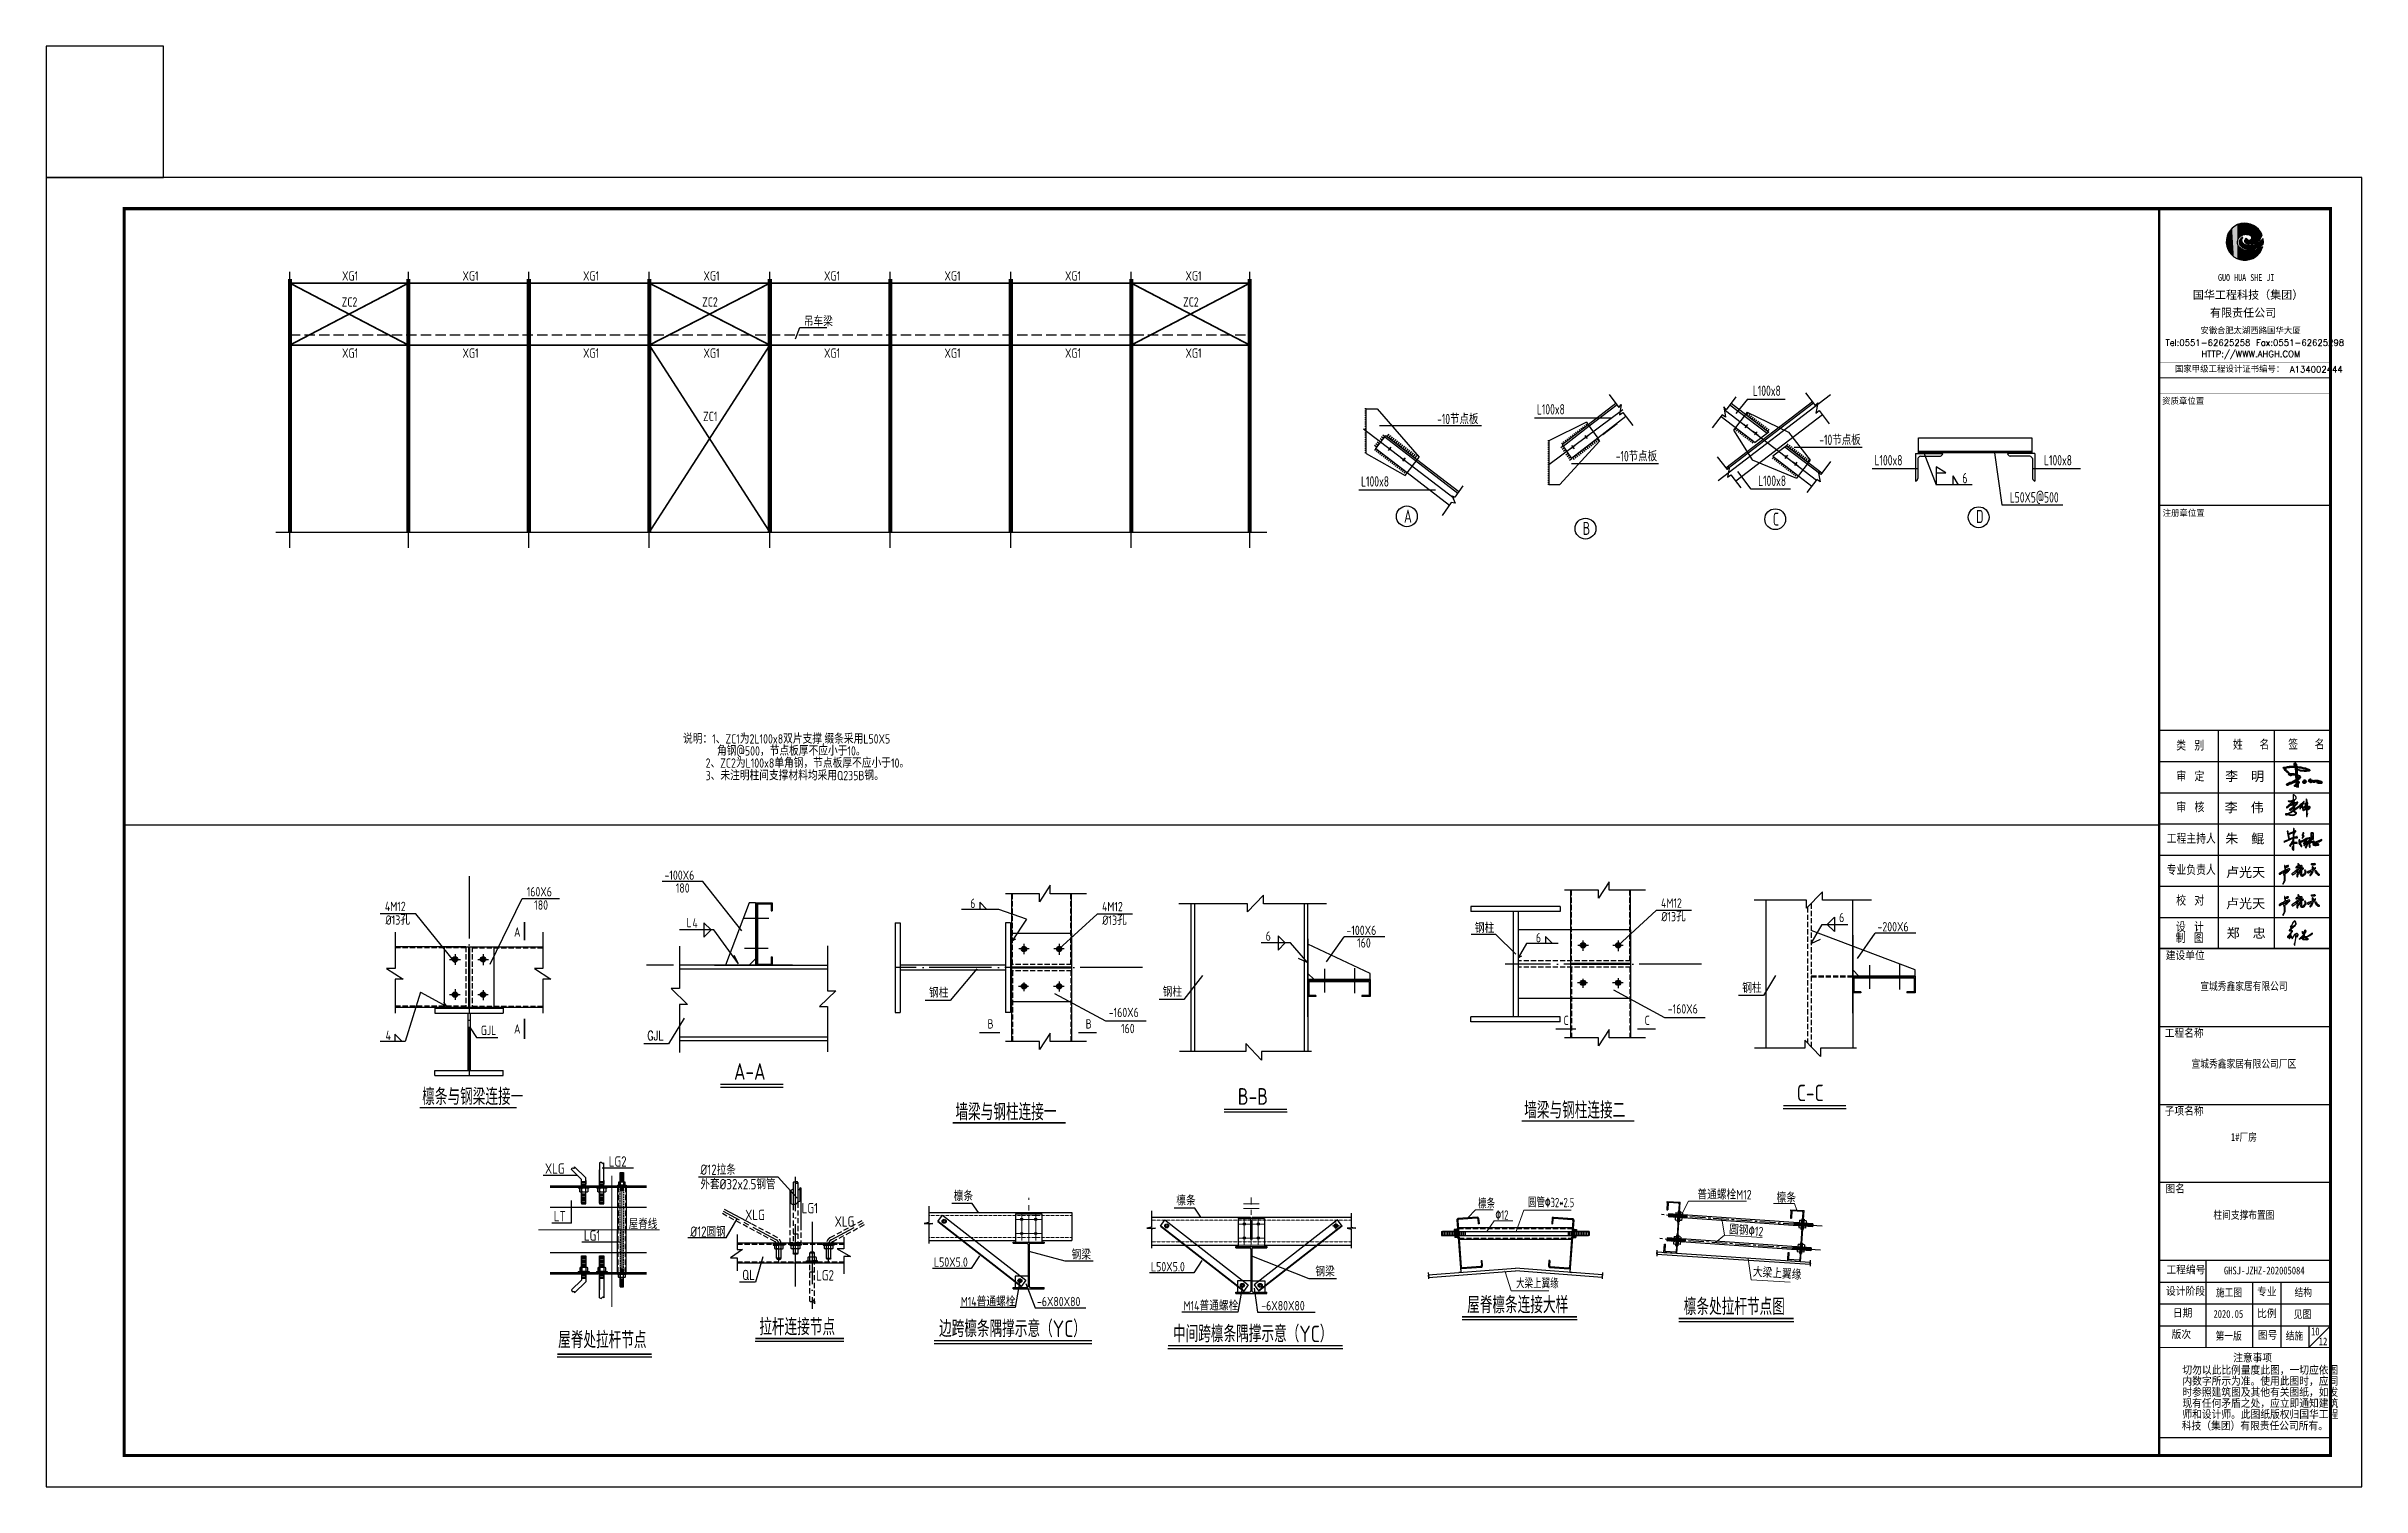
# Model space of a CAD drawing. Extents: x 9539573 to 9710259, y 1656270 to 2510207.
# Drawn here: x 9598809 to 9710259, y 1787695 to 1857008 of the extents above; entities that cross this region are included whole.
import ezdxf
from ezdxf.enums import TextEntityAlignment as Align

# ---------------------------------------------------------------- set-up
doc = ezdxf.new("R2010")
doc.units = 0
doc.header["$LTSCALE"] = 1000
doc.header["$MEASUREMENT"] = 0
for name, pattern in [('2', [5, 1.5, -1, 1.5, -1]), ('CENTER', [2, 1.25, -0.25, 0.25, -0.25]), ('CENTER2', [1.125, 0.75, -0.125, 0.125, -0.125]), ('CENTERX2', [101.6, 63.5, -12.7, 12.7, -12.7]), ('DASH', [0.35, 0.25, -0.1]), ('DASHED2', [0.375, 0.25, -0.125]), ('DOTE', [2.42, 2, -0.2, 0.02, -0.2]), ('HIDDEN', [0.375, 0.25, -0.125])]:
    doc.linetypes.add(name, pattern=pattern)
doc.layers.get('0').update_dxf_attribs({"linetype": 'CONTINUOUS'})
doc.layers.get('Defpoints').update_dxf_attribs({"linetype": 'CONTINUOUS'})
for name, color, linetype in [('03', 3, 'CONTINUOUS'), ('10', 7, 'CONTINUOUS'), ('180', 4, '2'), ('DASH', 3, 'DASH'), ('DCL', 6, 'CONTINUOUS'), ('DIM1', 3, 'CONTINUOUS'), ('DOTE', 8, 'DOTE'), ('PP-PM-TK', 7, 'CONTINUOUS'), ('PUB_DIM', 3, 'CONTINUOUS'), ('PUB_TEXT', 7, 'CONTINUOUS'), ('PUB_TITLE', 4, 'CONTINUOUS'), ('ZC', 6, 'CONTINUOUS'), ('一般文字', 6, 'CONTINUOUS'), ('尺寸', 3, 'CONTINUOUS'), ('柱', 2, 'CONTINUOUS'), ('签名', 255, 'CONTINUOUS'), ('系杆', 7, 'CONTINUOUS'), ('钢板标注', 6, 'CONTINUOUS')]:
    doc.layers.add(name, color=color, linetype=linetype)
doc.layers.add('标注', color=4, linetype='CONTINUOUS', lineweight=20)
doc.layers.add('轴线', color=1, linetype='CENTERX2', lineweight=13)
doc.styles.add('-黑体', font='')
doc.styles.add('_HZDX', font='atssdeng.shx', dxfattribs={"width": 0.8, "bigfont": 'atssdchn.shx'})
doc.styles.add('_HZTXT', font='atssdeng.shx', dxfattribs={"width": 0.8, "bigfont": 'atssdchn.shx'})
doc.styles.add('STYLE1', font='simhei.ttf', dxfattribs={"width": 0.8})
doc.styles.add('TQ', font='txt.shx', dxfattribs={"width": 0.8, "bigfont": 'hztxt.shx'})
doc.styles.add('TSSD_DIMENSION', font='atssdeng.shx', dxfattribs={"width": 0.7, "bigfont": 'atssdchn.shx'})
doc.styles.add('TSSD_REIN', font='atssdeng.shx', dxfattribs={"width": 0.7, "bigfont": 'atssdchn.shx'})
doc.styles.add('wutxt', font='txt.shx', dxfattribs={"width": 0.8, "bigfont": 'hztxt.shx'})
doc.styles.add('仿宋', font='', dxfattribs={"width": 0.8})
doc.styles.get('-黑体').set_extended_font_data('SimSun')
doc.styles.get('仿宋').set_extended_font_data('SimSun')

msp = doc.modelspace()

# ---------------------------------------------------------------- texts
at = {"lineweight": -2, "style": 'TSSD_REIN', "width": 0.7}
for s, p in [('A', (9664162.3, 1834082.8)), ('C', (9681915, 1833942.7, 788.5)), ('D', (9691696.7, 1834069.2, 788.5)), ('B', (9672766.5, 1833496.4))]:
    msp.add_text(s, height=627.2, dxfattribs=at).set_placement(p)
at = {"style": 'wutxt', "width": 0.75}
msp.add_text('GJL', height=450, dxfattribs=at).set_placement((9627735.7, 1809175.9))
at = {"layer": 'DCL', "ltscale": 2, "style": 'TSSD_REIN', "width": 0.8}
msp.add_text('吊车梁', height=450, dxfattribs=at).set_placement((9635267.5, 1843537.4))
at = {"layer": 'PUB_TEXT'}
for s, height, style, width, p in [('说明：1、ZC1为2L100x8双片支撑,缀条采用L50X5', 450, 'TSSD_DIMENSION', 0.8, (9629457.1, 1823454.5, -450)), ('角钢@500，节点板厚不应小于10。', 450, 'TSSD_DIMENSION', 0.8, (9631094.4, 1822876.4, -450)), ('2、ZC2为L100x8单角钢，节点板厚不应小于10。', 450, 'TSSD_DIMENSION', 0.8, (9630546, 1822291.9, -450)), ('3、未注明柱间支撑材料均采用Q235B钢。', 450, 'TSSD_DIMENSION', 0.8, (9630546, 1821690.5, -450)), ('-100X6', 450, 'TSSD_REIN', 0.8, (9628565.6, 1816896.9)), ('180', 450, 'TSSD_REIN', 0.8, (9629108.3, 1816280.4)), ('4M12', 450, 'TSSD_REIN', 0.8, (9615109.6, 1815393.7)), ('160X6', 450, 'TSSD_REIN', 0.8, (9621932.7, 1816099.1)), ('180', 450, 'TSSD_REIN', 0.8, (9622293.2, 1815460.9)), ('6', 450, 'TSSD_REIN', 0.8, (9643280.8, 1815539.6)), ('4M12', 450, 'TSSD_REIN', 0.8, (9649625.6, 1815383.9)), ('4M12', 450, 'TSSD_REIN', 0.8, (9676534.1, 1815554.9)), ('%%c13孔', 450, 'TSSD_REIN', 0.8, (9615137, 1814739.9)), ('A', 450, 'TSSD_REIN', 0.8, (9621323.8, 1814163.6)), ('L', 450, 'TSSD_REIN', 0.8, (9629622.7, 1814618.4)), ('4', 450, 'TSSD_REIN', 0.8, (9629909.3, 1814593.7)), ('%%c13孔', 450, 'TSSD_REIN', 0.8, (9649638, 1814730.2)), ('6', 450, 'TSSD_REIN', 0.8, (9657504.6, 1813964.3)), ('-100X6', 450, 'TSSD_REIN', 0.8, (9661391.4, 1814243.5)), ('钢柱', 450, 'TSSD_REIN', 0.8, (9667570.4, 1814348)), ('%%c13孔', 450, 'TSSD_REIN', 0.8, (9676546.5, 1814901.1)), ('6', 450, 'TSSD_REIN', 0.8, (9685104.6, 1814860.7)), ('-200X6', 450, 'TSSD_REIN', 0.8, (9686953.7, 1814414.4)), ('160', 450, 'TSSD_REIN', 0.8, (9661906.3, 1813636.6)), ('6', 450, 'TSSD_REIN', 0.8, (9670508, 1813890)), ('钢柱', 450, 'TSSD_REIN', 0.8, (9641297.4, 1811230.1)), ('钢柱', 450, 'TSSD_REIN', 0.8, (9652547.1, 1811273.9)), ('钢柱', 450, 'TSSD_REIN', 0.8, (9680441.3, 1811462.5)), ('A', 450, 'TSSD_REIN', 0.8, (9621323.8, 1809499.6)), ('B', 450, 'TSSD_REIN', 0.8, (9644112.4, 1809741.3)), ('B', 450, 'TSSD_REIN', 0.8, (9648836.1, 1809741.3)), ('-160X6', 450, 'TSSD_REIN', 0.8, (9649948, 1810291)), ('160', 450, 'TSSD_REIN', 0.8, (9650540.7, 1809517.6)), ('C', 450, 'TSSD_REIN', 0.8, (9671844.6, 1809912.3)), ('C', 450, 'TSSD_REIN', 0.8, (9675744.6, 1809912.3)), ('-160X6', 450, 'TSSD_REIN', 0.8, (9676856.6, 1810462)), ('4', 450, 'TSSD_REIN', 0.8, (9615140.8, 1809185.7)), ('GJL', 450, 'TSSD_REIN', 0.8, (9619725.7, 1809428.6)), ('LG2', 500, 'TSSD_DIMENSION', 0.8, (9625882.4, 1803093.9)), ('XLG', 500, 'TSSD_DIMENSION', 0.8, (9622813.2, 1802752.1)), ('%%C12拉条', 500, 'TSSD_DIMENSION', 0.8, (9630296.8, 1802700.5)), ('外套%%C32x2.5钢管', 500, 'TSSD_DIMENSION', 0.8, (9630296.8, 1802003.2)), ('LG1', 500, 'TSSD_DIMENSION', 0.8, (9635166.6, 1800849.7)), ('檩条', 450, '_HZDX', 0.8, (9642488.3, 1801450.2)), ('檩条', 450, '_HZDX', 0.8, (9653200.7, 1801228)), ('檩条', 450, 'TSSD_REIN', 0.7, (9667728.8, 1801085)), ('圆管%%13032*2.5', 450, 'TSSD_REIN', 0.7, (9670128.6, 1801144.7)), ('普通螺栓M12', 450, 'TSSD_REIN', 0.8, (9678282.3, 1801521.1)), ('檩条', 450, 'TSSD_REIN', 0.8, (9682095.6, 1801368.7)), ('LT', 500, 'TSSD_DIMENSION', 0.8, (9623237.6, 1800462.8)), ('LG1', 500, 'TSSD_DIMENSION', 0.8, (9624684.5, 1799532.4)), ('屋脊线', 500, 'TSSD_DIMENSION', 0.8, (9626841.4, 1800088.2)), ('%%c12圆钢', 500, 'TSSD_DIMENSION', 0.8, (9629809, 1799718.3)), ('XLG', 500, 'TSSD_DIMENSION', 0.8, (9632448.1, 1800524.9)), ('XLG', 500, 'TSSD_DIMENSION', 0.8, (9636759.2, 1800204.4)), ('%%13012', 450, 'TSSD_REIN', 0.7, (9668563.3, 1800542.1)), ('钢梁', 450, '_HZDX', 0.8, (9648160.4, 1798630.7)), ('QL', 500, 'TSSD_DIMENSION', 0.8, (9632307.9, 1797633.8)), ('LG2', 500, 'TSSD_DIMENSION', 0.8, (9635862.9, 1797616.7)), ('L50X5.0', 450, '_HZDX', 0.8, (9641537.2, 1798277.7)), ('L50X5.0', 450, '_HZDX', 0.8, (9651983, 1798054.3)), ('钢梁', 450, '_HZDX', 0.8, (9659897.7, 1797812.8)), ('大梁上翼缘', 450, 'TSSD_REIN', 0.7, (9669555.5, 1797243.1)), ('M14普通螺栓', 450, '_HZDX', 0.8, (9642825.9, 1796376.4)), ('-6X80X80', 450, '_HZDX', 0.8, (9646493.1, 1796380.3)), ('M14普通螺栓', 450, '_HZDX', 0.8, (9653551.1, 1796175.7)), ('-6X80X80', 450, '_HZDX', 0.8, (9657290.9, 1796180.8))]:
    msp.add_text(s, height=height, dxfattribs=dict(at, style=style, width=width)).set_placement(p)
at = {"layer": 'PUB_TEXT', "style": 'TSSD_REIN', "width": 0.8}
for s, rotation, p in [('圆钢%%13012', 356.136989, (9679794.1, 1799851.7)), ('大梁上翼缘', 356.238363, (9680939.7, 1797803.7))]:
    msp.add_text(s, height=450, rotation=rotation, dxfattribs=at).set_placement(p)
at = {"layer": 'PUB_TITLE', "color": 6, "style": '仿宋', "width": 0.8}
msp.add_text('柱间支撑布置图', height=375, dxfattribs=at).set_placement((9704590.6, 1800582.4), align=Align.CENTER)
msp.add_text('10', height=375, dxfattribs=at).set_placement((9707823, 1794979.3))
at = {"layer": 'ZC', "style": 'TSSD_REIN', "width": 0.8}
for s, p in [('ZC2', (9613027.3, 1844481.1)), ('ZC2', (9630377.3, 1844481.1)), ('ZC2', (9653527.3, 1844481.1)), ('ZC1', (9630422.6, 1838973.8))]:
    msp.add_text(s, height=450, dxfattribs=at).set_placement(p)
at = {"layer": '一般文字', "color": 2, "style": '_HZTXT', "width": 0.8}
for s, p in [('A-A', (9631912.3, 1807275.4)), ('檩条与钢梁连接一', (9616902.8, 1806059.6)), ('B-B', (9656159.5, 1806074.4)), ('C-C', (9683068.1, 1806245.4)), ('墙梁与钢柱连接一', (9642569.5, 1805324.7)), ('墙梁与钢柱连接二', (9669947.4, 1805410.3)), ('屋脊檩条连接大样', (9667201.5, 1796039.1)), ('檩条处拉杆节点图', (9677630.7, 1795954.6)), ('拉杆连接节点', (9633129.3, 1794982.5)), ('边跨檩条隅撑示意（YC）', (9641781.8, 1794895.3)), ('中间跨檩条隅撑示意（YC）', (9653043.2, 1794648.5)), ('屋脊处拉杆节点', (9623445.3, 1794357))]:
    msp.add_text(s, height=800, dxfattribs=at).set_placement(p)
at = {"layer": '系杆', "color": 3, "style": 'TSSD_REIN', "width": 0.8}
for p in [(9613043.3, 1845734.9), (9618843.3, 1845734.9), (9624643.3, 1845734.9), (9630443.3, 1845734.9), (9636243.3, 1845734.9), (9642043.3, 1845734.9), (9647843.3, 1845734.9), (9653643.3, 1845734.9), (9613043.3, 1842020.3), (9618843.3, 1842020.3), (9624643.3, 1842020.3), (9630443.3, 1842020.3), (9636243.3, 1842020.3), (9642043.3, 1842020.3), (9647843.3, 1842020.3), (9653643.3, 1842020.3)]:
    msp.add_text('XG1', height=450, dxfattribs=at).set_placement(p)
at = {"layer": '钢板标注', "style": 'TSSD_REIN', "width": 0.7}
for s, p in [('L100x8', (9680952.7, 1840185.1)), ('L100x8', (9670558.7, 1839289.5)), ('L100x8', (9686808.2, 1836839)), ('L100x8', (9694968.8, 1836839)), ('L100x8', (9662094.8, 1835820.3)), ('L100x8', (9681206.4, 1835850)), ('6', (9691042.7, 1835977.9)), ('L50X5@500', (9693319.2, 1835053.1))]:
    msp.add_text(s, height=500, dxfattribs=at).set_placement(p)
for p in [(9666749, 1839099.5), (9685146.4, 1838099), (9675349.5, 1837312.4)]:
    msp.add_text('-10节点板', height=500, dxfattribs=at).set_placement(p, align=Align.MIDDLE)

# ---------------------------------------------------------------- blocks, each defined once
blk = doc.blocks.new('3F1GF54G5FG')
for p, q in [((5986705, 1320911), (5979751, 1321119)), ((5986715, 1321055), (5979760, 1321263)), ((5979760, 1321263), (5979823, 1321117)), ((5979814, 1321261), (5979877, 1321115)), ((5979869, 1321260), (5979931, 1321114)), ((5979923, 1321258), (5979986, 1321112)), ((5979977, 1321256), (5980040, 1321111)), ((5980032, 1321255), (5980094, 1321109)), ((5980079, 1320990), (5980187, 1320983)), ((5980086, 1321253), (5980149, 1321107)), ((5980102, 1321349), (5980210, 1321342)), ((5980140, 1321252), (5980203, 1321106)), ((5980182, 1320911), (5980284, 1320904)), ((5980195, 1321250), (5980257, 1321104)), ((5980317, 1321407), (5980215, 1321414)), ((5980249, 1321248), (5980312, 1321102)), ((5980396, 1320969), (5980288, 1320976)), ((5980303, 1321247), (5980366, 1321101)), ((5980420, 1321328), (5980312, 1321335)), ((5980358, 1321245), (5980420, 1321099)), ((5980412, 1321243), (5980475, 1321098)), ((5980466, 1321242), (5980529, 1321096)), ((5980520, 1321240), (5980583, 1321094)), ((5980575, 1321239), (5980638, 1321093)), ((5980638, 1321093), (5980642, 1321237)), ((5985828, 1320938), (5985833, 1321081)), ((5985900, 1321079), (5985828, 1320938)), ((5985954, 1321078), (5985883, 1320936)), ((5986009, 1321076), (5985937, 1320934)), ((5986063, 1321075), (5985991, 1320933)), ((5986117, 1321073), (5986046, 1320931)), ((5986046, 1320846), (5986154, 1320839)), ((5986069, 1321205), (5986177, 1321198)), ((5986172, 1321071), (5986100, 1320930)), ((5986149, 1320767), (5986251, 1320761)), ((5986226, 1321070), (5986154, 1320928)), ((5986182, 1321270), (5986283, 1321264)), ((5986280, 1321068), (5986209, 1320926)), ((5986363, 1320826), (5986255, 1320833)), ((5986335, 1321066), (5986263, 1320925)), ((5986387, 1321185), (5986279, 1321192)), ((5986389, 1321065), (5986317, 1320923)), ((5986443, 1321063), (5986372, 1320921)), ((5986498, 1321062), (5986426, 1320920)), ((5986552, 1321060), (5986480, 1320918)), ((5986606, 1321058), (5986535, 1320917)), ((5986660, 1321057), (5986589, 1320915)), ((5986715, 1321055), (5986643, 1320913))]:
    blk.add_line(p, q)
for points in [[(5979760, 1321263), (5979751, 1321119)], [(5980102, 1321349), (5980079, 1320990)], [(5980215, 1321414), (5980182, 1320911)], [(5980317, 1321407), (5980284, 1320904)], [(5980420, 1321328), (5980396, 1320969)], [(5986069, 1321205), (5986046, 1320846)], [(5986182, 1321270), (5986149, 1320767)], [(5986283, 1321264), (5986251, 1320761)], [(5986387, 1321185), (5986363, 1320826)], [(5986715, 1321055), (5986705, 1320911)]]:
    blk.add_lwpolyline(points)
at = {"layer": '03', "color": 1, "linetype": 'CENTER2'}
blk.add_line((5987161, 1320954), (5979305, 1321220), dxfattribs=at)
blk = doc.blocks.new('*U22')
at = {"layer": 'PP-PM-TK', "color": 1}
for points in [[(-734, 26), (-725, -117), (-725, 92)], [(-725, 92), (-715, -155), (-715, 168)], [(-725, -117), (-725, 92), (-715, -155)], [(-715, 168), (-689, -255), (-689, 245)], [(-715, -155), (-715, 168), (-689, -255)], [(-689, 245), (-669, -296), (-669, 303)], [(-689, -255), (-689, 245), (-669, -296)], [(-669, 303), (-627, -384), (-627, 377)], [(-669, -296), (-669, 303), (-627, -384)], [(-627, 377), (-598, -422), (-598, 427)], [(-627, -384), (-627, 377), (-598, -422)], [(-598, 427), (-540, -498), (-540, 493)], [(-598, -422), (-598, 427), (-540, -498)], [(-540, 493), (-504, -531), (-504, 535)], [(-540, -498), (-540, 493), (-504, -531)], [(-504, 535), (-434, -593), (-434, 589)], [(-504, -531), (-504, 535), (-434, -593)], [(-434, 589), (-390, -619), (-390, 622)], [(-434, -593), (-434, 589), (-390, -619)], [(-390, 622), (-310, -666), (-310, 662)], [(-390, -619), (-390, 622), (-310, -666)], [(-310, 662), (-302, -669), (-302, 667)], [(-310, -666), (-310, 662), (-302, -669)], [(-302, 667), (-300, 1), (-300, 667)], [(-300, 667), (-299, 9), (-299, 668)], [(-299, 668), (-289, 51), (-289, 673)], [(-289, 673), (-287, 62), (-287, 674)], [(-287, 674), (-274, 89), (-274, 680)], [(-274, 680), (-262, 115), (-262, 686)], [(-262, 686), (-255, 126), (-255, 688)], [(-262, 686), (-262, 115), (-262, 686)], [(-255, 688), (-231, 157), (-231, 695)], [(-231, 695), (-227, 163), (-227, 696)], [(-227, 696), (-222, 168), (-222, 697)], [(-222, 697), (-221, 168), (-221, 697)], [(-222, 3), (-221, -43), (-221, 4)], [(-221, 697), (-215, 174), (-215, 699)], [(-221, 4), (-215, -82), (-215, 32)], [(-221, -43), (-221, 4), (-215, -82)], [(-215, 699), (-211, 177), (-211, 700)], [(-215, 32), (-211, -92), (-211, 48)], [(-215, -82), (-215, 32), (-211, -92)], [(-211, 700), (-202, 186), (-202, 703)], [(-211, 48), (-202, -118), (-202, 68)], [(-211, -92), (-211, 48), (-202, -118)], [(-202, 703), (-199, 188), (-199, 704)], [(-202, 68), (-199, -122), (-199, 73)], [(-202, -118), (-202, 68), (-199, -122)], [(-199, 704), (-185, 201), (-185, 708)], [(-199, 73), (-185, -143), (-185, 93)], [(-199, -122), (-199, 73), (-185, -143)], [(-185, 708), (-183, 203), (-183, 708)], [(-185, 93), (-183, -145), (-183, 96)], [(-185, -143), (-185, 93), (-183, -145)], [(-183, 708), (-179, 206), (-179, 709)], [(-183, 96), (-179, -149), (-179, 100)], [(-183, -145), (-183, 96), (-179, -149)], [(-179, 709), (-176, 208), (-176, 710)], [(-179, 100), (-176, -152), (-176, 103)], [(-179, -149), (-179, 100), (-176, -152)], [(-176, 710), (-175, 208), (-175, 710)], [(-176, 103), (-175, -153), (-175, 104)], [(-176, -152), (-176, 103), (-175, -153)], [(-175, 710), (-163, 216), (-163, 714)], [(-175, 104), (-163, -165), (-163, 116)], [(-175, -153), (-175, 104), (-163, -165)], [(-163, 714), (-142, 228), (-142, 719)], [(-163, 116), (-142, -181), (-142, 137)], [(-163, -165), (-163, 116), (-142, -181)], [(-142, 719), (-124, 239), (-124, 724)], [(-142, 137), (-124, -195), (-124, 151)], [(-142, -181), (-142, 137), (-124, -195)], [(-124, 724), (-123, 240), (-123, 724)], [(-124, 151), (-123, -196), (-123, 152)], [(-124, -195), (-124, 151), (-123, -196)], [(-123, 724), (-122, 240), (-122, 724)], [(-123, 152), (-122, -196), (-122, 153)], [(-123, -196), (-123, 152), (-122, -196)], [(-122, 724), (-114, 243), (-114, 725)], [(-122, 153), (-114, -202), (-114, 157)], [(-122, -196), (-122, 153), (-114, -202)], [(-114, 725), (-112, 244), (-112, 725)], [(-114, 157), (-112, 107), (-112, 158)], [(-114, -202), (-114, 87), (-112, -204)], [(-112, 725), (-112, 244), (-112, 725)], [(-112, 725), (-111, 244), (-111, 725)], [(-112, 158), (-111, 117), (-111, 159)], [(-112, 158), (-112, 108), (-112, 158)], [(-112, -204), (-112, 45), (-112, -204)], [(-112, -204), (-112, 42), (-111, -204)], [(-111, 725), (-110, 245), (-110, 725)], [(-111, 159), (-110, 119), (-110, 159)], [(-111, -204), (-111, 38), (-110, -205)], [(-110, 725), (-105, 247), (-105, 725)], [(-110, 159), (-105, 131), (-105, 162)], [(-110, -205), (-110, 34), (-105, -208)], [(-105, 725), (-102, 248), (-102, 726)], [(-105, 162), (-102, 135), (-102, 164)], [(-105, -208), (-105, 12), (-102, -210)], [(-102, 726), (-101, 249), (-101, 726)], [(-102, 164), (-101, 137), (-101, 165)], [(-101, 726), (-95, 251), (-95, 726)], [(-101, 165), (-95, 145), (-95, 166)], [(-95, 726), (-89, 254), (-89, 727)], [(-95, 166), (-89, 151), (-89, 167)], [(-89, 727), (-85, 255), (-85, 727)], [(-85, 727), (-83, 256), (-83, 727)], [(-83, 727), (-79, 257), (-79, 727)], [(-79, 727), (-59, 265), (-59, 729)], [(-59, 729), (-54, 267), (-54, 729)], [(-54, 729), (-45, 270), (-45, 730)], [(-45, 730), (-34, 272), (-34, 731)], [(-34, 731), (-28, 273), (-28, 731)], [(-28, 731), (-19, 276), (-19, 732)], [(-19, 732), (-12, 276), (-12, 732)], [(-12, 732), (-10, 277), (-10, 732)], [(-12, 25), (-10, 11), (-10, 47)], [(-10, 732), (-10, 277), (-10, 732)], [(-10, 732), (-9, 277), (-9, 732)], [(-10, 47), (-9, 4), (-9, 50)], [(-10, 11), (-10, 47), (-10, 10)], [(-10, 47), (-10, 10), (-10, 47)], [(-10, 10), (-10, 47), (-9, 4)], [(-9, 732), (-4, 277), (-4, 733)], [(-9, 50), (-4, -7), (-4, 68)], [(-9, 4), (-9, 50), (-4, -7)], [(-4, 733), (-3, 277), (-3, 733)], [(-4, 68), (-3, -8), (-3, 69)], [(-4, -7), (-4, 68), (-3, -8)], [(-3, 733), (2, 278), (2, 733)], [(-3, 69), (2, -19), (2, 80)], [(-3, -8), (-3, 69), (2, -19)], [(2, 733), (7, 279), (7, 734)], [(2, 80), (7, -24), (7, 87)], [(2, -19), (2, 80), (7, -24)], [(7, 734), (16, 280), (16, 734)], [(7, 87), (16, -35), (16, 98)], [(7, -24), (7, 87), (16, -35)], [(16, 280), (16, 734), (18, 279)], [(16, 734), (18, 279), (18, 734)], [(16, 98), (18, -37), (18, 100)], [(16, -35), (16, 98), (18, -37)], [(18, 279), (18, 734), (21, 279)], [(18, 100), (21, -39), (21, 103)], [(18, -37), (18, 100), (21, -39)], [(21, 279), (21, 734), (28, 279)], [(21, 103), (28, -45), (28, 111)], [(21, -39), (21, 103), (28, -45)], [(28, 279), (28, 733), (30, 279)], [(28, 111), (30, -46), (30, 113)], [(28, -45), (28, 111), (30, -46)], [(30, 279), (30, 733), (40, 278)], [(30, 113), (40, -53), (40, 121)], [(30, -46), (30, 113), (40, -53)], [(40, 278), (40, 732), (44, 278)], [(40, 121), (44, -56), (44, 124)], [(40, -53), (40, 121), (44, -56)], [(44, 278), (44, 731), (58, 277)], [(44, 124), (58, -63), (58, 135)], [(44, -56), (44, 124), (58, -63)], [(58, 277), (58, 730), (69, 276)], [(58, -63), (58, 135), (69, -69)], [(69, 276), (69, 728), (70, 276)], [(69, -69), (69, 126), (70, -69)], [(70, 276), (70, 728), (84, 275)], [(70, -69), (70, 125), (84, -74)], [(84, 275), (84, 726), (85, 275)], [(84, -74), (84, 113), (85, -74)], [(85, 275), (85, 726), (108, 274)], [(85, -74), (85, 112), (108, -81)], [(108, 274), (108, 723), (108, 274)], [(108, 274), (108, 723), (108, 274)], [(108, 274), (108, 723), (109, 274)], [(108, -81), (108, 88), (108, -82)], [(108, -82), (108, 87), (108, -82)], [(108, -82), (108, 87), (109, -82)], [(109, 274), (109, 723), (112, 273)], [(109, -82), (109, 87), (112, -82)], [(112, 273), (112, 723), (135, 270)], [(112, -82), (112, 84), (135, -86)], [(135, 270), (135, 720), (147, 269)], [(135, -86), (135, 66), (147, -88)], [(147, 269), (147, 719), (152, 268)], [(147, -88), (147, 62), (152, -88)], [(152, 268), (152, 718), (152, 268)], [(152, 268), (152, 718), (159, 268)], [(152, -88), (152, 60), (152, -89)], [(152, -89), (152, 60), (159, -89)], [(159, 268), (159, 717), (160, 267)], [(159, -89), (159, 59), (160, -89)], [(160, 267), (160, 717), (164, 267)], [(160, -89), (160, 59), (164, -89)], [(164, 267), (164, 716), (171, 265)], [(164, -89), (164, 59), (171, -89)], [(171, 265), (171, 713), (179, 263)], [(171, 58), (179, -90), (179, 60)], [(171, -89), (171, 58), (179, -90)], [(179, 263), (179, 711), (185, 262)], [(179, 60), (185, -90), (185, 61)], [(179, -90), (179, 60), (185, -90)], [(185, 262), (185, 709), (191, 261)], [(185, 61), (191, -90), (191, 62)], [(191, 261), (191, 707), (207, 254)], [(191, 62), (207, -89), (207, 65)], [(207, 254), (207, 702), (209, 253)], [(207, 65), (209, -89), (209, 66)], [(209, 253), (209, 701), (217, 250)], [(209, 66), (217, -89), (217, 70)], [(217, 250), (217, 698), (225, 244)], [(217, 70), (225, -89), (225, 75)], [(225, 244), (225, 696), (243, 230)], [(225, 75), (243, -87), (243, 86)], [(243, 230), (243, 690), (246, 228)], [(243, 86), (246, -86), (246, 91)], [(246, 228), (246, 689), (248, 227)], [(246, 91), (248, -86), (248, 93)], [(248, 227), (248, 688), (249, 226)], [(248, 93), (249, -86), (249, 94)], [(249, 226), (249, 688), (255, 216)], [(249, 94), (255, -86), (255, 102)], [(255, 216), (255, 686), (266, 199)], [(255, 102), (266, -84), (266, 117)], [(266, 199), (266, 682), (270, 192)], [(266, 117), (270, -84), (270, 133)], [(270, 192), (270, 681), (276, 155)], [(270, 133), (276, -83), (276, 155)], [(569, -14), (588, -190), (588, 2)], [(588, 2), (593, -187), (593, 6)], [(593, 6), (610, -177), (610, 20)], [(610, 20), (616, -173), (616, 25)], [(616, 25), (618, -171), (618, 27)], [(618, 27), (637, -159), (637, 43)], [(637, 43), (643, -155), (643, 48)], [(643, 48), (653, -148), (653, 57)], [(653, 57), (662, -142), (662, 66)], [(662, 66), (664, -140), (664, 68)], [(664, 68), (683, -126), (683, 86)], [(683, 86), (711, -105), (711, 112)], [(711, 112), (724, -95), (724, 124)], [(-302, -669), (-302, -30), (-300, -669)], [(-300, -669), (-300, -43), (-299, -670)], [(-299, -670), (-299, -61), (-289, -673)], [(-289, -673), (-289, -97), (-287, -674)], [(-287, -674), (-287, -102), (-274, -679)], [(-274, -679), (-274, -130), (-262, -683)], [(-262, -683), (-262, -150), (-262, -683)], [(-262, -683), (-262, -150), (-255, -686)], [(-255, -686), (-255, -162), (-231, -694)], [(-231, -694), (-231, -192), (-227, -695)], [(-227, -695), (-227, -195), (-222, -697)], [(-222, -697), (-222, -201), (-221, -697)], [(-221, -697), (-221, -201), (-215, -699)], [(-215, -699), (-215, -207), (-211, -701)], [(-211, -701), (-211, -210), (-202, -704)], [(-202, -704), (-202, -219), (-199, -705)], [(-199, -705), (-199, -222), (-185, -710)], [(-185, -710), (-185, -235), (-183, -711)], [(-183, -711), (-183, -237), (-179, -712)], [(-179, -712), (-179, -241), (-176, -713)], [(-176, -713), (-176, -244), (-175, -713)], [(-175, -713), (-175, -244), (-163, -715)], [(-163, -715), (-163, -252), (-142, -718)], [(-142, -718), (-142, -265), (-124, -721)], [(-124, -721), (-124, -276), (-123, -721)], [(-123, -721), (-123, -277), (-122, -721)], [(-122, -721), (-122, -277), (-114, -722)], [(-114, -722), (-114, -282), (-112, -723)], [(-112, -723), (-112, -284), (-112, -723)], [(-112, -723), (-112, -284), (-111, -723)], [(-111, -723), (-111, -284), (-110, -723)], [(-110, -723), (-110, -285), (-105, -724)], [(-105, -724), (-105, -287), (-102, -724)], [(-102, -210), (-102, -2), (-101, -212)], [(-102, -724), (-102, -288), (-101, -724)], [(-101, -212), (-101, -5), (-95, -215)], [(-101, -724), (-101, -289), (-95, -725)], [(-95, -215), (-95, -17), (-89, -219)], [(-95, -725), (-95, -291), (-89, -726)], [(-89, -219), (-89, -28), (-85, -222)], [(-89, -726), (-89, -294), (-85, -727)], [(-85, -222), (-85, -35), (-83, -223)], [(-85, -727), (-85, -295), (-83, -727)], [(-83, -223), (-83, -39), (-79, -226)], [(-83, -727), (-83, -296), (-79, -727)], [(-79, -226), (-79, -46), (-59, -239)], [(-79, -727), (-79, -298), (-59, -730)], [(-59, -239), (-59, -68), (-54, -241)], [(-59, -730), (-59, -306), (-54, -731)], [(-54, -241), (-54, -73), (-45, -246)], [(-54, -731), (-54, -308), (-45, -732)], [(-45, -246), (-45, -83), (-34, -252)], [(-45, -732), (-45, -312), (-34, -734)], [(-34, -252), (-34, -91), (-28, -254)], [(-28, -254), (-28, -95), (-19, -259)], [(-19, -259), (-19, -101), (-12, -263)], [(-12, -263), (-12, -106), (-10, -264)], [(-10, -264), (-10, -108), (-10, -264)], [(-10, -264), (-10, -108), (-9, -264)], [(-9, -264), (-9, -108), (-4, -267)], [(-4, -267), (-4, -111), (-3, -267)], [(-3, -267), (-3, -111), (2, -269)], [(2, -269), (2, -114), (7, -270)], [(7, -270), (7, -116), (16, -273)], [(16, -273), (16, -121), (18, -274)], [(18, -274), (18, -122), (21, -274)], [(21, -274), (21, -123), (28, -277)], [(28, -277), (28, -127), (30, -277)], [(30, -277), (30, -128), (40, -280)], [(40, -280), (40, -131), (44, -281)], [(44, -281), (44, -133), (58, -283)], [(58, -283), (58, -137), (69, -285)], [(69, -285), (69, -141), (70, -285)], [(70, -285), (70, -141), (84, -288)], [(84, -288), (84, -144), (85, -288)], [(85, -288), (85, -144), (108, -289)], [(108, -289), (108, -149), (108, -289)], [(108, -289), (108, -149), (108, -289)], [(108, -289), (108, -149), (109, -289)], [(109, -289), (109, -150), (112, -289)], [(112, -289), (112, -150), (135, -291)], [(135, -291), (135, -153), (147, -291)], [(147, -291), (147, -154), (152, -291)], [(152, -291), (152, -155), (152, -291)], [(152, -291), (152, -155), (159, -292)], [(152, -344), (152, -716), (152, -344)], [(152, -344), (159, -714), (159, -344)], [(159, -292), (159, -155), (160, -292)], [(159, -344), (160, -714), (160, -344)], [(160, -292), (160, -156), (164, -292)], [(160, -344), (164, -713), (164, -344)], [(164, -292), (164, -156), (171, -292)], [(164, -344), (171, -711), (171, -344)], [(171, -292), (171, -156), (179, -293)], [(171, -344), (179, -709), (179, -343)], [(179, -343), (185, -707), (185, -343)], [(185, -343), (191, -706), (191, -343)], [(191, -343), (207, -702), (207, -342)], [(207, -156), (209, -291), (209, -156)], [(207, -342), (209, -701), (209, -342)], [(209, -156), (217, -291), (217, -155)], [(209, -342), (217, -699), (217, -342)], [(217, -155), (225, -290), (225, -155)], [(217, -342), (225, -697), (225, -341)], [(225, -155), (243, -289), (243, -153)], [(225, -341), (243, -693), (243, -340)], [(243, -153), (246, -289), (246, -153)], [(243, -340), (246, -692), (246, -340)], [(246, -153), (248, -289), (248, -153)], [(246, -340), (248, -692), (248, -340)], [(248, -153), (249, -289), (249, -153)], [(248, -340), (249, -691), (249, -340)], [(249, -153), (255, -289), (255, -152)], [(249, -340), (255, -688), (255, -339)], [(255, -152), (266, -288), (266, -150)], [(255, -339), (266, -683), (266, -338)], [(266, -150), (270, -288), (270, -150)], [(266, -338), (270, -681), (270, -338)], [(270, -150), (276, -288), (276, -149)], [(270, -338), (276, -678), (276, -337)], [(276, -149), (283, -287), (283, -147)], [(276, -337), (283, -675), (283, -337)], [(283, -147), (296, -287), (296, -145)], [(283, -337), (296, -669), (296, -335)], [(296, -145), (302, -286), (302, -144)], [(296, -335), (302, -666), (302, -335)], [(302, -144), (307, -286), (307, -143)], [(302, -335), (307, -664), (307, -334)], [(307, -143), (311, -285), (311, -142)], [(307, -334), (311, -662), (311, -334)], [(311, -142), (341, -281), (341, -133)], [(311, -334), (341, -648), (341, -328)], [(341, -133), (369, -276), (369, -125)], [(341, -328), (369, -634), (369, -323)], [(369, -125), (375, -275), (375, -123)], [(369, -323), (375, -631), (375, -322)], [(375, -123), (377, -275), (377, -123)], [(375, -322), (377, -631), (377, -322)], [(377, -123), (383, -273), (383, -121)], [(377, -322), (383, -626), (383, -320)], [(383, -121), (397, -269), (397, -115)], [(383, -320), (397, -616), (397, -316)], [(397, -115), (421, -264), (421, -104)], [(397, -316), (421, -598), (421, -309)], [(421, -104), (431, -261), (431, -100)], [(421, -309), (431, -591), (431, -307)], [(431, -100), (444, -256), (444, -94)], [(431, -307), (444, -581), (444, -303)], [(444, -94), (450, -254), (450, -91)], [(444, -303), (450, -576), (450, -300)], [(450, -91), (460, -250), (460, -87)], [(450, -300), (460, -569), (460, -297)], [(460, -87), (483, -242), (483, -74)], [(460, -297), (483, -552), (483, -288)], [(483, -74), (492, -239), (492, -68)], [(483, -288), (492, -546), (492, -285)], [(492, -68), (509, -231), (509, -58)], [(492, -68), (492, -239), (492, -68)], [(492, -284), (509, -527), (509, -278)], [(492, -285), (492, -545), (492, -284)], [(509, -58), (512, -229), (512, -56)], [(509, -278), (512, -524), (512, -277)], [(512, -56), (513, -229), (513, -55)], [(512, -277), (513, -522), (513, -276)], [(513, -55), (530, -221), (530, -43)], [(513, -276), (530, -504), (530, -269)], [(530, -43), (542, -215), (542, -35)], [(530, -269), (542, -491), (542, -263)], [(542, -35), (552, -210), (552, -28)], [(542, -263), (552, -480), (552, -258)], [(552, -28), (555, -209), (555, -25)], [(552, -258), (555, -476), (555, -257)], [(555, -25), (569, -201), (569, -14)], [(555, -257), (569, -461), (569, -251)], [(569, -251), (588, -440), (588, -242)], [(588, -242), (593, -432), (593, -239)], [(593, -239), (610, -405), (610, -232)], [(610, -232), (616, -395), (616, -229)], [(616, -229), (618, -391), (618, -228)], [(618, -228), (637, -360), (637, -219)], [(637, -219), (643, -350), (643, -217)], [(643, -217), (653, -334), (653, -212)], [(653, -212), (662, -318), (662, -207)], [(662, -207), (664, -312), (664, -206)], [(664, -206), (683, -260), (683, -197)], [(683, -260), (683, -197), (711, -183)]]:
    blk.add_solid(points, dxfattribs=at)
at = {"layer": 'PP-PM-TK', "color": 1, "extrusion": (0, 0, -1)}
for points in [[(302, -30), (302, 667), (300, 1)], [(300, 1), (300, 667), (299, 9)], [(299, 9), (299, 668), (289, 51)], [(289, 51), (289, 673), (287, 62)], [(287, 62), (287, 674), (274, 89)], [(274, 89), (274, 680), (262, 115)], [(262, 115), (262, 686), (262, 115)], [(262, 115), (262, 686), (255, 126)], [(255, 126), (255, 688), (231, 157)], [(231, 157), (231, 695), (227, 163)], [(227, 163), (227, 696), (222, 168)], [(222, 168), (222, 697), (221, 168)], [(221, 168), (221, 697), (215, 174)], [(215, 174), (215, 699), (211, 177)], [(211, 177), (211, 700), (202, 186)], [(202, 186), (202, 703), (199, 188)], [(199, 188), (199, 704), (185, 201)], [(185, 201), (185, 708), (183, 203)], [(183, 203), (183, 708), (179, 206)], [(179, 206), (179, 709), (176, 208)], [(176, 208), (176, 710), (175, 208)], [(175, 208), (175, 710), (163, 216)], [(163, 216), (163, 714), (142, 228)], [(142, 228), (142, 719), (124, 239)], [(124, 239), (124, 724), (123, 240)], [(123, 240), (123, 724), (122, 240)], [(122, 240), (122, 724), (114, 243)], [(114, 243), (114, 725), (112, 244)], [(114, 87), (114, 157), (112, 107)], [(114, 87), (112, -204), (112, 45)], [(112, 244), (112, 725), (112, 244)], [(112, 244), (112, 725), (111, 244)], [(112, 107), (112, 158), (112, 108)], [(112, 108), (112, 158), (111, 117)], [(112, 45), (112, -204), (112, 42)], [(112, 42), (111, -204), (111, 38)], [(111, 244), (111, 725), (110, 245)], [(111, 117), (111, 159), (110, 119)], [(111, 38), (110, -205), (110, 34)], [(110, 245), (110, 725), (105, 247)], [(110, 119), (110, 159), (105, 131)], [(110, 34), (105, -208), (105, 12)], [(105, 247), (105, 725), (102, 248)], [(105, 131), (105, 162), (102, 135)], [(105, 12), (102, -210), (102, -2)], [(102, 248), (102, 726), (101, 249)], [(102, 135), (102, 164), (101, 137)], [(101, 249), (101, 726), (95, 251)], [(101, 137), (101, 165), (95, 145)], [(95, 251), (95, 726), (89, 254)], [(95, 145), (95, 166), (89, 151)], [(89, 254), (89, 727), (85, 255)], [(89, 151), (89, 167), (85, 154)], [(89, 167), (85, 154), (85, 164)], [(85, 255), (85, 727), (83, 256)], [(85, 154), (85, 164), (83, 163)], [(83, 256), (83, 727), (79, 257)], [(79, 257), (79, 727), (59, 265)], [(59, 265), (59, 729), (54, 267)], [(54, 267), (54, 729), (45, 270)], [(45, 270), (45, 730), (34, 272)], [(34, 272), (34, 731), (28, 273)], [(28, 273), (28, 731), (19, 276)], [(19, 276), (19, 732), (12, 276)], [(12, 276), (12, 732), (10, 277)], [(10, 277), (10, 732), (10, 277)], [(10, 277), (10, 732), (9, 277)], [(9, 277), (9, 732), (4, 277)], [(4, 277), (4, 733), (3, 277)], [(3, 277), (3, 733), (-2, 278)], [(-2, 278), (-2, 733), (-7, 279)], [(-7, 279), (-7, 734), (-16, 280)], [(-18, 734), (-21, 279), (-21, 734)], [(-21, 734), (-28, 279), (-28, 733)], [(-28, 733), (-30, 279), (-30, 733)], [(-30, 733), (-40, 278), (-40, 732)], [(-40, 732), (-44, 278), (-44, 731)], [(-44, 731), (-58, 277), (-58, 730)], [(-58, 730), (-69, 276), (-69, 728)], [(-58, 135), (-69, -69), (-69, 126)], [(-69, 728), (-70, 276), (-70, 728)], [(-69, 126), (-70, -69), (-70, 125)], [(-70, 728), (-84, 275), (-84, 726)], [(-70, 125), (-84, -74), (-84, 113)], [(-84, 726), (-85, 275), (-85, 726)], [(-84, 113), (-85, -74), (-85, 112)], [(-85, 726), (-108, 274), (-108, 723)], [(-85, 112), (-108, -81), (-108, 88)], [(-108, 723), (-108, 274), (-108, 723)], [(-108, 723), (-108, 274), (-108, 723)], [(-108, 723), (-109, 274), (-109, 723)], [(-108, 88), (-108, -82), (-108, 87)], [(-108, 87), (-108, -82), (-108, 87)], [(-108, 87), (-109, -82), (-109, 87)], [(-109, 723), (-112, 273), (-112, 723)], [(-109, 87), (-112, -82), (-112, 84)], [(-112, 723), (-135, 270), (-135, 720)], [(-112, 84), (-135, -86), (-135, 66)], [(-135, 720), (-147, 269), (-147, 719)], [(-135, 66), (-147, -88), (-147, 62)], [(-147, 719), (-152, 268), (-152, 718)], [(-147, 62), (-152, -88), (-152, 60)], [(-152, 718), (-152, 268), (-152, 718)], [(-152, 718), (-159, 268), (-159, 717)], [(-152, 60), (-152, -89), (-152, 60)], [(-152, 60), (-159, -89), (-159, 59)], [(-159, 717), (-160, 267), (-160, 717)], [(-159, 59), (-160, -89), (-160, 59)], [(-160, 717), (-164, 267), (-164, 716)], [(-160, 59), (-164, -89), (-164, 59)], [(-164, 716), (-171, 265), (-171, 713)], [(-164, 59), (-171, -89), (-171, 58)], [(-171, 713), (-179, 263), (-179, 711)], [(-179, 711), (-185, 262), (-185, 709)], [(-185, 709), (-191, 261), (-191, 707)], [(-185, -90), (-185, 61), (-191, -90)], [(-191, 707), (-207, 254), (-207, 702)], [(-191, -90), (-191, 62), (-207, -89)], [(-207, 702), (-209, 253), (-209, 701)], [(-207, -89), (-207, 65), (-209, -89)], [(-209, 701), (-217, 250), (-217, 698)], [(-209, -89), (-209, 66), (-217, -89)], [(-217, 698), (-225, 244), (-225, 696)], [(-217, -89), (-217, 70), (-225, -89)], [(-225, 696), (-243, 230), (-243, 690)], [(-225, -89), (-225, 75), (-243, -87)], [(-243, 690), (-246, 228), (-246, 689)], [(-243, -87), (-243, 86), (-246, -86)], [(-246, 689), (-248, 227), (-248, 688)], [(-246, -86), (-246, 91), (-248, -86)], [(-248, 688), (-249, 226), (-249, 688)], [(-248, -86), (-248, 93), (-249, -86)], [(-249, 688), (-255, 216), (-255, 686)], [(-249, -86), (-249, 94), (-255, -86)], [(-255, 686), (-266, 199), (-266, 682)], [(-255, -86), (-255, 102), (-266, -84)], [(-266, 682), (-270, 192), (-270, 681)], [(-266, -84), (-266, 117), (-270, -84)], [(-270, 681), (-276, 155), (-276, 679)], [(-270, -84), (-270, 133), (-276, -83)], [(-276, -83), (-276, 679), (-283, -83)], [(-276, 679), (-283, -83), (-283, 677)], [(-283, -83), (-283, 677), (-296, -80)], [(-283, 677), (-296, -80), (-296, 672)], [(-296, -80), (-296, 672), (-302, -79)], [(-296, 672), (-302, -79), (-302, 669)], [(-302, -79), (-302, 669), (-307, -78)], [(-302, 669), (-307, -78), (-307, 666)], [(-307, -78), (-307, 666), (-311, -77)], [(-307, 666), (-311, -77), (-311, 664)], [(-311, -77), (-311, 664), (-341, -71)], [(-311, 664), (-341, -71), (-341, 647)], [(-341, -71), (-341, 647), (-369, -62)], [(-341, 647), (-369, -62), (-369, 631)], [(-369, -62), (-369, 631), (-375, -61)], [(-369, 631), (-375, -61), (-375, 628)], [(-375, -61), (-375, 628), (-377, -60)], [(-375, 628), (-377, -60), (-377, 627)], [(-377, -60), (-377, 627), (-383, -58)], [(-377, 627), (-383, -58), (-383, 623)], [(-383, -58), (-383, 623), (-397, -54)], [(-383, 623), (-397, -54), (-397, 616)], [(-397, -54), (-397, 616), (-421, -43)], [(-397, 616), (-421, -43), (-421, 602)], [(-421, -43), (-421, 602), (-431, -38)], [(-421, 602), (-431, -38), (-431, 594)], [(-431, -38), (-431, 594), (-444, -32)], [(-431, 594), (-444, -32), (-444, 582)], [(-444, -32), (-444, 582), (-450, -29)], [(-444, 582), (-450, -29), (-450, 577)], [(-450, -29), (-450, 577), (-460, -23)], [(-450, 577), (-460, -23), (-460, 568)], [(-460, -23), (-460, 568), (-483, -10)], [(-460, 568), (-483, -10), (-483, 549)], [(-483, -10), (-483, 549), (-492, -3)], [(-483, 549), (-492, -3), (-492, 541)], [(-492, -3), (-492, 541), (-492, -3)], [(-492, 541), (-492, -3), (-492, 541)], [(-492, -3), (-492, 541), (-509, 10)], [(-492, 541), (-509, 10), (-509, 527)], [(-509, 10), (-509, 527), (-512, 12)], [(-509, 527), (-512, 12), (-512, 524)], [(-512, 12), (-512, 524), (-513, 13)], [(-512, 524), (-513, 13), (-513, 523)], [(-513, 13), (-513, 523), (-530, 27)], [(-513, 523), (-530, 27), (-530, 509)], [(-530, 27), (-530, 509), (-542, 38)], [(-530, 509), (-542, 38), (-542, 493)], [(-542, 38), (-542, 493), (-552, 48)], [(-542, 493), (-552, 48), (-552, 481)], [(-552, 48), (-552, 481), (-555, 52)], [(-552, 481), (-555, 52), (-555, 476)], [(-555, 52), (-555, 476), (-569, 65)], [(-555, 476), (-569, 65), (-569, 460)], [(-569, 65), (-569, 460), (-588, 89)], [(-569, 460), (-588, 89), (-588, 435)], [(-588, 89), (-588, 435), (-593, 95)], [(-588, 435), (-593, 95), (-593, 429)], [(-588, -190), (-588, 2), (-593, -187)], [(-593, 95), (-593, 429), (-610, 118)], [(-593, 429), (-610, 118), (-610, 408)], [(-593, -187), (-593, 6), (-610, -177)], [(-610, 118), (-610, 408), (-616, 126)], [(-610, 408), (-616, 126), (-616, 400)], [(-610, -177), (-610, 20), (-616, -173)], [(-616, 126), (-616, 400), (-618, 131)], [(-616, 400), (-618, 131), (-618, 397)], [(-616, -173), (-616, 25), (-618, -171)], [(-618, 131), (-618, 397), (-637, 164)], [(-618, 397), (-637, 164), (-637, 361)], [(-618, -171), (-618, 27), (-637, -159)], [(-637, 164), (-637, 361), (-643, 175)], [(-637, 361), (-643, 175), (-643, 349)], [(-637, -159), (-637, 43), (-643, -155)], [(-643, 175), (-643, 349), (-653, 192)], [(-643, 349), (-653, 192), (-653, 330)], [(-643, -155), (-643, 48), (-653, -148)], [(-653, 192), (-653, 330), (-662, 217)], [(-653, 330), (-662, 217), (-662, 311)], [(-653, -148), (-653, 57), (-662, -142)], [(-662, 217), (-662, 311), (-664, 222)], [(-662, 311), (-664, 222), (-664, 307)], [(-662, -142), (-662, 66), (-664, -140)], [(-664, 222), (-664, 307), (-683, 270)], [(-664, -140), (-664, 68), (-683, -126)], [(-683, -126), (-683, 86), (-711, -105)], [(-711, -105), (-711, 112), (-724, -95)], [(-724, -95), (-724, 124), (-729, -91)], [(-724, 124), (-729, -91), (-729, 74)], [(-729, -91), (-729, 74), (-734, 17)], [(302, -30), (300, -669), (300, -43)], [(300, -43), (299, -670), (299, -61)], [(299, -61), (289, -673), (289, -97)], [(289, -97), (287, -674), (287, -102)], [(287, -102), (274, -679), (274, -130)], [(274, -130), (262, -683), (262, -150)], [(262, -150), (262, -683), (262, -150)], [(262, -150), (255, -686), (255, -162)], [(255, -162), (231, -694), (231, -192)], [(231, -192), (227, -695), (227, -195)], [(227, -195), (222, -697), (222, -201)], [(222, -201), (221, -697), (221, -201)], [(221, -201), (215, -699), (215, -207)], [(215, -207), (211, -701), (211, -210)], [(211, -210), (202, -704), (202, -219)], [(202, -219), (199, -705), (199, -222)], [(199, -222), (185, -710), (185, -235)], [(185, -235), (183, -711), (183, -237)], [(183, -237), (179, -712), (179, -241)], [(179, -241), (176, -713), (176, -244)], [(176, -244), (175, -713), (175, -244)], [(175, -244), (163, -715), (163, -252)], [(163, -252), (142, -718), (142, -265)], [(142, -265), (124, -721), (124, -276)], [(124, -276), (123, -721), (123, -277)], [(123, -277), (122, -721), (122, -277)], [(122, -277), (114, -722), (114, -282)], [(114, -282), (112, -723), (112, -284)], [(112, -284), (112, -723), (112, -284)], [(112, -284), (111, -723), (111, -284)], [(111, -284), (110, -723), (110, -285)], [(110, -285), (105, -724), (105, -287)], [(105, -287), (102, -724), (102, -288)], [(102, -2), (101, -212), (101, -5)], [(102, -288), (101, -724), (101, -289)], [(101, -5), (95, -215), (95, -17)], [(101, -289), (95, -725), (95, -291)], [(95, -17), (89, -219), (89, -28)], [(95, -291), (89, -726), (89, -294)], [(89, -28), (85, -222), (85, -35)], [(89, -294), (85, -727), (85, -295)], [(85, -35), (83, -223), (83, -39)], [(85, -295), (83, -727), (83, -296)], [(83, -39), (79, -226), (79, -46)], [(83, -296), (79, -727), (79, -298)], [(79, -46), (59, -239), (59, -68)], [(79, -298), (59, -730), (59, -306)], [(59, -68), (54, -241), (54, -73)], [(59, -306), (54, -731), (54, -308)], [(54, -73), (45, -246), (45, -83)], [(54, -308), (45, -732), (45, -312)], [(45, -83), (34, -252), (34, -91)], [(45, -312), (34, -734), (34, -316)], [(34, -91), (28, -254), (28, -95)], [(34, -734), (34, -316), (28, -734)], [(34, -316), (28, -734), (28, -319)], [(28, -95), (19, -259), (19, -101)], [(28, -734), (28, -319), (19, -733)], [(28, -319), (19, -733), (19, -321)], [(19, -101), (12, -263), (12, -106)], [(19, -733), (19, -321), (12, -733)], [(19, -321), (12, -733), (12, -322)], [(12, -106), (10, -264), (10, -108)], [(12, -733), (12, -322), (10, -733)], [(12, -322), (10, -733), (10, -323)], [(10, -108), (10, -264), (10, -108)], [(10, -108), (9, -264), (9, -108)], [(10, -733), (10, -323), (10, -733)], [(10, -323), (10, -733), (10, -323)], [(10, -733), (10, -323), (9, -733)], [(10, -323), (9, -733), (9, -323)], [(9, -108), (4, -267), (4, -111)], [(9, -733), (9, -323), (4, -732)], [(9, -323), (4, -732), (4, -324)], [(4, -111), (3, -267), (3, -111)], [(4, -732), (4, -324), (3, -732)], [(4, -324), (3, -732), (3, -324)], [(3, -111), (-2, -269), (-2, -114)], [(3, -732), (3, -324), (-2, -732)], [(3, -324), (-2, -732), (-2, -326)], [(-2, -114), (-7, -270), (-7, -116)], [(-2, -732), (-2, -326), (-7, -732)], [(-2, -326), (-7, -732), (-7, -327)], [(-7, -116), (-16, -273), (-16, -121)], [(-7, -732), (-7, -327), (-16, -731)], [(-7, -327), (-16, -731), (-16, -329)], [(-16, -121), (-18, -274), (-18, -122)], [(-16, -731), (-16, -329), (-18, -731)], [(-16, -329), (-18, -731), (-18, -329)], [(-18, -122), (-21, -274), (-21, -123)], [(-18, -731), (-18, -329), (-21, -731)], [(-18, -329), (-21, -731), (-21, -330)], [(-21, -123), (-28, -277), (-28, -127)], [(-21, -731), (-21, -330), (-28, -731)], [(-21, -330), (-28, -731), (-28, -332)], [(-28, -127), (-30, -277), (-30, -128)], [(-28, -731), (-28, -332), (-30, -731)], [(-28, -332), (-30, -731), (-30, -332)], [(-30, -128), (-40, -280), (-40, -131)], [(-30, -731), (-30, -332), (-40, -730)], [(-30, -332), (-40, -730), (-40, -334)], [(-40, -131), (-44, -281), (-44, -133)], [(-40, -730), (-40, -334), (-44, -730)], [(-40, -334), (-44, -730), (-44, -335)], [(-44, -133), (-58, -283), (-58, -137)], [(-44, -730), (-44, -335), (-58, -729)], [(-44, -335), (-58, -729), (-58, -338)], [(-58, -137), (-69, -285), (-69, -141)], [(-58, -729), (-58, -338), (-69, -729)], [(-58, -338), (-69, -729), (-69, -339)], [(-69, -141), (-70, -285), (-70, -141)], [(-69, -729), (-69, -339), (-70, -729)], [(-69, -339), (-70, -729), (-70, -339)], [(-70, -141), (-84, -288), (-84, -144)], [(-70, -729), (-70, -339), (-84, -728)], [(-70, -339), (-84, -728), (-84, -340)], [(-84, -144), (-85, -288), (-85, -144)], [(-84, -728), (-84, -340), (-85, -728)], [(-84, -340), (-85, -728), (-85, -340)], [(-85, -144), (-108, -289), (-108, -149)], [(-85, -728), (-85, -340), (-108, -727)], [(-85, -340), (-108, -727), (-108, -342)], [(-108, -149), (-108, -289), (-108, -149)], [(-108, -149), (-108, -289), (-108, -149)], [(-108, -149), (-109, -289), (-109, -150)], [(-108, -727), (-108, -342), (-108, -727)], [(-108, -342), (-108, -727), (-108, -342)], [(-108, -727), (-108, -342), (-108, -727)], [(-108, -342), (-108, -727), (-108, -342)], [(-108, -727), (-108, -342), (-109, -727)], [(-108, -342), (-109, -727), (-109, -342)], [(-109, -150), (-112, -289), (-112, -150)], [(-109, -727), (-109, -342), (-112, -726)], [(-109, -342), (-112, -726), (-112, -342)], [(-112, -150), (-135, -291), (-135, -153)], [(-112, -726), (-112, -342), (-135, -720)], [(-112, -342), (-135, -720), (-135, -343)], [(-135, -153), (-147, -291), (-147, -154)], [(-135, -720), (-135, -343), (-147, -717)], [(-135, -343), (-147, -717), (-147, -344)], [(-147, -154), (-152, -291), (-152, -155)], [(-147, -717), (-147, -344), (-152, -716)], [(-147, -344), (-152, -716), (-152, -344)], [(-152, -155), (-152, -291), (-152, -155)], [(-152, -155), (-159, -292), (-159, -155)], [(-152, -716), (-152, -344), (-152, -716)], [(-152, -716), (-152, -344), (-159, -714)], [(-159, -155), (-160, -292), (-160, -156)], [(-159, -714), (-159, -344), (-160, -714)], [(-160, -156), (-164, -292), (-164, -156)], [(-160, -714), (-160, -344), (-164, -713)], [(-164, -156), (-171, -292), (-171, -156)], [(-164, -713), (-164, -344), (-171, -711)], [(-171, -156), (-179, -293), (-179, -156)], [(-171, -711), (-171, -344), (-179, -709)], [(-179, -293), (-179, -156), (-185, -292)], [(-179, -156), (-185, -292), (-185, -156)], [(-179, -709), (-179, -343), (-185, -707)], [(-185, -292), (-185, -156), (-191, -292)], [(-185, -156), (-191, -292), (-191, -156)], [(-185, -707), (-185, -343), (-191, -706)], [(-191, -292), (-191, -156), (-207, -291)], [(-191, -156), (-207, -291), (-207, -156)], [(-191, -706), (-191, -343), (-207, -702)], [(-207, -291), (-207, -156), (-209, -291)], [(-207, -702), (-207, -342), (-209, -701)], [(-209, -291), (-209, -156), (-217, -291)], [(-209, -701), (-209, -342), (-217, -699)], [(-217, -291), (-217, -155), (-225, -290)], [(-217, -699), (-217, -342), (-225, -697)], [(-225, -290), (-225, -155), (-243, -289)], [(-225, -697), (-225, -341), (-243, -693)], [(-243, -289), (-243, -153), (-246, -289)], [(-243, -693), (-243, -340), (-246, -692)], [(-246, -289), (-246, -153), (-248, -289)], [(-246, -692), (-246, -340), (-248, -692)], [(-248, -289), (-248, -153), (-249, -289)], [(-248, -692), (-248, -340), (-249, -691)], [(-249, -289), (-249, -153), (-255, -289)], [(-249, -691), (-249, -340), (-255, -688)], [(-255, -289), (-255, -152), (-266, -288)], [(-255, -688), (-255, -339), (-266, -683)], [(-266, -288), (-266, -150), (-270, -288)], [(-266, -683), (-266, -338), (-270, -681)], [(-270, -288), (-270, -150), (-276, -288)], [(-270, -681), (-270, -338), (-276, -678)], [(-276, -288), (-276, -149), (-283, -287)], [(-276, -678), (-276, -337), (-283, -675)], [(-283, -287), (-283, -147), (-296, -287)], [(-283, -675), (-283, -337), (-296, -669)], [(-296, -287), (-296, -145), (-302, -286)], [(-296, -669), (-296, -335), (-302, -666)], [(-302, -286), (-302, -144), (-307, -286)], [(-302, -666), (-302, -335), (-307, -664)], [(-307, -286), (-307, -143), (-311, -285)], [(-307, -664), (-307, -334), (-311, -662)], [(-311, -285), (-311, -142), (-341, -281)], [(-311, -662), (-311, -334), (-341, -648)], [(-341, -281), (-341, -133), (-369, -276)], [(-341, -648), (-341, -328), (-369, -634)], [(-369, -276), (-369, -125), (-375, -275)], [(-369, -634), (-369, -323), (-375, -631)], [(-375, -275), (-375, -123), (-377, -275)], [(-375, -631), (-375, -322), (-377, -631)], [(-377, -275), (-377, -123), (-383, -273)], [(-377, -631), (-377, -322), (-383, -626)], [(-383, -273), (-383, -121), (-397, -269)], [(-383, -626), (-383, -320), (-397, -616)], [(-397, -269), (-397, -115), (-421, -264)], [(-397, -616), (-397, -316), (-421, -598)], [(-421, -264), (-421, -104), (-431, -261)], [(-421, -598), (-421, -309), (-431, -591)], [(-431, -261), (-431, -100), (-444, -256)], [(-431, -591), (-431, -307), (-444, -581)], [(-444, -256), (-444, -94), (-450, -254)], [(-444, -581), (-444, -303), (-450, -576)], [(-450, -254), (-450, -91), (-460, -250)], [(-450, -576), (-450, -300), (-460, -569)], [(-460, -250), (-460, -87), (-483, -242)], [(-460, -569), (-460, -297), (-483, -552)], [(-483, -242), (-483, -74), (-492, -239)], [(-483, -552), (-483, -288), (-492, -546)], [(-492, -239), (-492, -68), (-492, -239)], [(-492, -239), (-492, -68), (-509, -231)], [(-492, -545), (-492, -284), (-509, -527)], [(-492, -546), (-492, -285), (-492, -545)], [(-509, -231), (-509, -58), (-512, -229)], [(-509, -527), (-509, -278), (-512, -524)], [(-512, -229), (-512, -56), (-513, -229)], [(-512, -524), (-512, -277), (-513, -522)], [(-513, -229), (-513, -55), (-530, -221)], [(-513, -522), (-513, -276), (-530, -504)], [(-530, -221), (-530, -43), (-542, -215)], [(-530, -504), (-530, -269), (-542, -491)], [(-542, -215), (-542, -35), (-552, -210)], [(-542, -491), (-542, -263), (-552, -480)], [(-552, -210), (-552, -28), (-555, -209)], [(-552, -480), (-552, -258), (-555, -476)], [(-555, -209), (-555, -25), (-569, -201)], [(-555, -476), (-555, -257), (-569, -461)], [(-569, -201), (-569, -14), (-588, -190)], [(-569, -461), (-569, -251), (-588, -440)], [(-588, -440), (-588, -242), (-593, -432)], [(-593, -432), (-593, -239), (-610, -405)], [(-610, -405), (-610, -232), (-616, -395)], [(-616, -395), (-616, -229), (-618, -391)], [(-618, -391), (-618, -228), (-637, -360)], [(-637, -360), (-637, -219), (-643, -350)], [(-643, -350), (-643, -217), (-653, -334)], [(-653, -334), (-653, -212), (-662, -318)], [(-662, -318), (-662, -207), (-664, -312)], [(-664, -312), (-664, -206), (-683, -260)]]:
    blk.add_solid(points, dxfattribs=at)
blk = doc.blocks.new('70406170226736')
at = {"layer": 'PP-PM-TK', "color": 1}
for points in [[(58, 135), (84, 113), (108, 87), (121, 75), (135, 66), (152, 60), (171, 58), (190, 60), (209, 66), (227, 74), (243, 86), (256, 101), (266, 117), (273, 135), (276, 155), (275, 174), (270, 192), (261, 210), (249, 226), (234, 239), (217, 250), (191, 261), (164, 267), (108, 274), (62, 278), (16, 280), (-19, 276), (-54, 267), (-89, 255), (-122, 240), (-151, 224), (-179, 206), (-204, 186), (-227, 163), (-246, 140), (-262, 115), (-276, 89), (-287, 62), (-295, 32), (-300, 1), (-302, -30), (-299, -61), (-289, -97), (-274, -130), (-255, -162), (-231, -192), (-204, -219), (-175, -244), (-144, -266), (-110, -285), (-70, -304), (-28, -319), (14, -330), (58, -338), (105, -343), (152, -344), (246, -340), (311, -334), (375, -322), (444, -303), (512, -277), (637, -219), (711, -183)], [(724, 124), (643, 48), (600, 10), (555, -25), (509, -58), (460, -87), (422, -105), (383, -121), (343, -134), (302, -144), (255, -152), (207, -156), (159, -155), (112, -150), (69, -141), (28, -127), (-10, -108), (-45, -83), (-63, -65), (-79, -46), (-92, -24), (-102, -2), (-109, 20), (-112, 42), (-114, 87), (-114, 102), (-111, 117), (-105, 131), (-95, 145), (-85, 154), (-82, 159), (-83, 163), (-89, 167), (-95, 167), (-101, 165), (-123, 152), (-142, 137), (-163, 118), (-183, 96), (-199, 73), (-211, 48), (-218, 26), (-222, 3), (-223, -20), (-221, -43), (-215, -82), (-209, -101), (-202, -118), (-185, -143), (-163, -165), (-112, -204), (-59, -239), (-32, -254), (-3, -267), (40, -280), (85, -288), (132, -292), (179, -293), (243, -291), (307, -286), (369, -276), (431, -261), (492, -239), (552, -210), (610, -177), (664, -140), (729, -91)], [(58, 135), (30, 113), (17, 101), (7, 87), (-4, 68), (-10, 47), (-12, 25), (-9, 4), (-5, -8), (2, -19), (11, -30), (21, -39), (44, -56), (70, -69), (89, -76), (108, -82), (147, -88), (185, -90), (225, -89), (283, -83), (312, -78), (341, -71), (369, -63), (397, -54), (424, -42), (450, -29), (483, -10), (513, 13), (542, 38), (569, 65), (593, 95), (616, 126), (635, 159), (653, 192), (669, 231), (683, 270)]]:
    blk.add_lwpolyline(points, dxfattribs=at)
for start, end in [(21.5384, 345.55673), (352.85444, 9.73276)]:
    blk.add_arc((0, 0), 735, start, end, dxfattribs=at)
blk.add_blockref('*U22', (0, 0), dxfattribs=at)
blk = doc.blocks.new('A2 TK 2019')
h = blk.add_hatch(color=7)
h.paths.add_polyline_path([(7040368, 1997162), (7040367, 1997168), (7040368, 1997172), (7040370, 1997174), (7040377, 1997176), (7040390, 1997172), (7040401, 1997166), (7040424, 1997156), (7040448, 1997148), (7040476, 1997140), (7040507, 1997137), (7040540, 1997134), (7040588, 1997131), (7040630, 1997131), (7040669, 1997132), (7040721, 1997139), (7040748, 1997141), (7040760, 1997146), (7040768, 1997154), (7040770, 1997162), (7040768, 1997174), (7040756, 1997188), (7040734, 1997202), (7040706, 1997216), (7040671, 1997228), (7040636, 1997240), (7040601, 1997249), (7040550, 1997260), (7040478, 1997273), (7040387, 1997289), (7040372, 1997289), (7040363, 1997288), (7040357, 1997289), (7040355, 1997296), (7040352, 1997304), (7040350, 1997312), (7040345, 1997334), (7040339, 1997358), (7040331, 1997378), (7040321, 1997393), (7040309, 1997402), (7040295, 1997408), (7040281, 1997404), (7040271, 1997386), (7040270, 1997363), (7040271, 1997332), (7040274, 1997315), (7040281, 1997301), (7040277, 1997296), (7040243, 1997297), (7040209, 1997297), (7040143, 1997298), (7040120, 1997295), (7040090, 1997289), (7040058, 1997284), (7040020, 1997274), (7039984, 1997267), (7039955, 1997262), (7039935, 1997265), (7039929, 1997265), (7039921, 1997260), (7039918, 1997246), (7039924, 1997224), (7039936, 1997212), (7039949, 1997206), (7039956, 1997201), (7039963, 1997188), (7039980, 1997165), (7040001, 1997142), (7040036, 1997107), (7040048, 1997096), (7040060, 1997091), (7040077, 1997089), (7040090, 1997089), (7040101, 1997094), (7040101, 1997095), (7040101, 1997096), (7040100, 1997099), (7040098, 1997102), (7040094, 1997105), (7040085, 1997108), (7040078, 1997113), (7040065, 1997122), (7040051, 1997133), (7040038, 1997149), (7040021, 1997168), (7040011, 1997180), (7040001, 1997194), (7039994, 1997207), (7039991, 1997214), (7039991, 1997220), (7039994, 1997223), (7040006, 1997229), (7040025, 1997233), (7040050, 1997240), (7040072, 1997245), (7040105, 1997250), (7040126, 1997256), (7040149, 1997255), (7040174, 1997257), (7040198, 1997257), (7040241, 1997259), (7040262, 1997260), (7040277, 1997261), (7040292, 1997258), (7040301, 1997253), (7040307, 1997245), (7040311, 1997233), (7040314, 1997217), (7040316, 1997186), (7040319, 1997158), (7040319, 1997069), (7040319, 1997052), (7040315, 1997049), (7040304, 1997051), (7040286, 1997052), (7040275, 1997053), (7040264, 1997057), (7040260, 1997060), (7040251, 1997061), (7040208, 1997061), (7040169, 1997061), (7040134, 1997061), (7040111, 1997062), (7040098, 1997064), (7040092, 1997063), (7040089, 1997060), (7040089, 1997050), (7040089, 1997039), (7040092, 1997028), (7040095, 1997020), (7040103, 1997012), (7040112, 1997005), (7040124, 1997000), (7040139, 1996995), (7040156, 1996992), (7040165, 1996993), (7040172, 1996993), (7040176, 1996994), (7040179, 1996998), (7040181, 1997004), (7040183, 1997008), (7040184, 1997011), (7040192, 1997014), (7040227, 1997012), (7040307, 1997004), (7040314, 1997004), (7040319, 1997002), (7040324, 1996998), (7040325, 1996990), (7040326, 1996952), (7040329, 1996892), (7040328, 1996883), (7040328, 1996875), (7040324, 1996871), (7040309, 1996863), (7040284, 1996849), (7040249, 1996827), (7040193, 1996795), (7040181, 1996789), (7040171, 1996785), (7040161, 1996784), (7040150, 1996784), (7040142, 1996785), (7040136, 1996784), (7040129, 1996782), (7040053, 1996738), (7040037, 1996729), (7040029, 1996723), (7040025, 1996714), (7040025, 1996704), (7040029, 1996692), (7040032, 1996686), (7040045, 1996683), (7040060, 1996682), (7040067, 1996683), (7040077, 1996688), (7040097, 1996701), (7040130, 1996717), (7040157, 1996726), (7040180, 1996734), (7040200, 1996745), (7040222, 1996754), (7040257, 1996767), (7040288, 1996778), (7040307, 1996787), (7040316, 1996789), (7040328, 1996792), (7040335, 1996790), (7040336, 1996780), (7040338, 1996764), (7040337, 1996750), (7040336, 1996741), (7040329, 1996733), (7040317, 1996720), (7040297, 1996704), (7040278, 1996687), (7040275, 1996683), (7040274, 1996671), (7040273, 1996663), (7040278, 1996652), (7040286, 1996647), (7040295, 1996646), (7040303, 1996644), (7040310, 1996645), (7040316, 1996646), (7040322, 1996648), (7040325, 1996653), (7040328, 1996656), (7040331, 1996663), (7040331, 1996666), (7040331, 1996671), (7040333, 1996675), (7040337, 1996678), (7040338, 1996679), (7040342, 1996680), (7040345, 1996678), (7040346, 1996674), (7040348, 1996664), (7040348, 1996654), (7040348, 1996639), (7040348, 1996633), (7040352, 1996627), (7040361, 1996625), (7040371, 1996624), (7040382, 1996620), (7040391, 1996619), (7040398, 1996622), (7040398, 1996638), (7040394, 1996661), (7040392, 1996709), (7040392, 1996718), (7040397, 1996727), (7040405, 1996735), (7040416, 1996745), (7040425, 1996762), (7040430, 1996772), (7040431, 1996785), (7040428, 1996795), (7040422, 1996804), (7040413, 1996812), (7040404, 1996818), (7040396, 1996820), (7040385, 1996823), (7040383, 1996827), (7040381, 1996837), (7040381, 1996846), (7040380, 1996852), (7040404, 1996867), (7040425, 1996885), (7040445, 1996909), (7040460, 1996922), (7040467, 1996933), (7040470, 1996943), (7040470, 1996959), (7040463, 1996971), (7040454, 1996983), (7040445, 1996994), (7040439, 1997001), (7040410, 1997013), (7040384, 1997025), (7040371, 1997032), (7040368, 1997043), (7040366, 1997056), (7040368, 1997107)])
h.paths.add_polyline_path([(7040385, 1997205), (7040373, 1997211), (7040366, 1997215), (7040360, 1997219), (7040357, 1997224), (7040357, 1997231), (7040357, 1997244), (7040358, 1997246), (7040359, 1997248), (7040362, 1997250), (7040366, 1997251), (7040370, 1997252), (7040377, 1997253), (7040382, 1997252), (7040388, 1997251), (7040395, 1997249), (7040412, 1997244), (7040435, 1997238), (7040464, 1997231), (7040513, 1997225), (7040553, 1997221), (7040573, 1997218), (7040606, 1997211), (7040640, 1997200), (7040683, 1997189), (7040693, 1997188), (7040698, 1997186), (7040701, 1997184), (7040701, 1997182), (7040702, 1997179), (7040699, 1997176), (7040691, 1997173), (7040677, 1997168), (7040657, 1997168), (7040629, 1997168), (7040602, 1997168), (7040572, 1997168), (7040514, 1997174), (7040493, 1997174), (7040476, 1997175), (7040450, 1997180), (7040423, 1997187)], flags=16)
h.paths.add_polyline_path([(7040382, 1996984), (7040385, 1996985), (7040390, 1996984), (7040404, 1996976), (7040409, 1996974), (7040413, 1996971), (7040416, 1996968), (7040417, 1996963), (7040418, 1996956), (7040416, 1996951), (7040413, 1996946), (7040408, 1996939), (7040401, 1996929), (7040393, 1996922), (7040387, 1996916), (7040383, 1996911), (7040380, 1996909), (7040377, 1996909), (7040376, 1996910), (7040375, 1996913), (7040374, 1996918), (7040376, 1996941), (7040377, 1996955), (7040377, 1996961), (7040378, 1996965), (7040378, 1996975), (7040378, 1996981), (7040380, 1996983)], flags=16)
h = blk.add_hatch(color=7)
h.paths.add_polyline_path([(7040649, 1996781), (7040657, 1996786), (7040659, 1996792), (7040661, 1996799), (7040660, 1996803), (7040657, 1996807), (7040653, 1996809), (7040646, 1996808), (7040639, 1996806), (7040632, 1996805), (7040628, 1996801), (7040624, 1996795), (7040619, 1996792), (7040614, 1996791), (7040611, 1996793), (7040610, 1996797), (7040612, 1996801), (7040616, 1996807), (7040629, 1996817), (7040636, 1996821), (7040640, 1996828), (7040640, 1996836), (7040639, 1996842), (7040637, 1996845), (7040630, 1996850), (7040622, 1996854), (7040612, 1996858), (7040604, 1996862), (7040595, 1996862), (7040589, 1996859), (7040584, 1996855), (7040578, 1996850), (7040571, 1996844), (7040563, 1996834), (7040554, 1996817), (7040549, 1996802), (7040546, 1996789), (7040547, 1996776), (7040554, 1996763), (7040560, 1996756), (7040569, 1996749), (7040583, 1996747), (7040594, 1996745), (7040609, 1996747), (7040622, 1996751), (7040631, 1996759), (7040639, 1996771)])
h.paths.add_polyline_path([(7041130, 1996812), (7041117, 1996815), (7041105, 1996817), (7041092, 1996822), (7041074, 1996824), (7041054, 1996830), (7041037, 1996834), (7041028, 1996836), (7041018, 1996836), (7040936, 1996834), (7040921, 1996834), (7040905, 1996833), (7040887, 1996832), (7040877, 1996835), (7040871, 1996837), (7040867, 1996841), (7040860, 1996844), (7040850, 1996844), (7040846, 1996840), (7040839, 1996838), (7040832, 1996835), (7040826, 1996830), (7040820, 1996825), (7040815, 1996823), (7040811, 1996824), (7040806, 1996823), (7040803, 1996827), (7040803, 1996830), (7040805, 1996833), (7040808, 1996835), (7040811, 1996838), (7040815, 1996844), (7040815, 1996850), (7040815, 1996854), (7040814, 1996861), (7040812, 1996865), (7040809, 1996871), (7040806, 1996875), (7040802, 1996879), (7040799, 1996881), (7040795, 1996883), (7040789, 1996884), (7040786, 1996883), (7040784, 1996882), (7040781, 1996881), (7040764, 1996873), (7040751, 1996866), (7040741, 1996858), (7040736, 1996851), (7040732, 1996844), (7040731, 1996835), (7040733, 1996821), (7040741, 1996806), (7040749, 1996799), (7040762, 1996791), (7040778, 1996785), (7040797, 1996780), (7040813, 1996780), (7040823, 1996784), (7040830, 1996790), (7040836, 1996793), (7040842, 1996793), (7040860, 1996792), (7040880, 1996789), (7040904, 1996788), (7040929, 1996790), (7040950, 1996796), (7040969, 1996803), (7040991, 1996806), (7041014, 1996807), (7041037, 1996807), (7041061, 1996808), (7041073, 1996806), (7041080, 1996804), (7041083, 1996801), (7041081, 1996794), (7041074, 1996791), (7041062, 1996790), (7041046, 1996787), (7041028, 1996785), (7041005, 1996782), (7040999, 1996780), (7040996, 1996778), (7040991, 1996774), (7040992, 1996770), (7040993, 1996767), (7040996, 1996763), (7041000, 1996760), (7041006, 1996760), (7041041, 1996751), (7041048, 1996750), (7041068, 1996751), (7041099, 1996750), (7041132, 1996750), (7041153, 1996753), (7041165, 1996760), (7041172, 1996770), (7041173, 1996779), (7041171, 1996786), (7041162, 1996796), (7041155, 1996800), (7041145, 1996806)])
h = blk.add_hatch(color=7)
h.paths.add_polyline_path([(7040287, 1996018), (7040314, 1996047), (7040350, 1996083), (7040373, 1996110), (7040384, 1996129), (7040385, 1996139), (7040382, 1996144), (7040376, 1996148), (7040365, 1996147), (7040293, 1996126), (7040268, 1996115), (7040263, 1996112), (7040265, 1996129), (7040273, 1996165), (7040275, 1996183), (7040277, 1996194), (7040276, 1996199), (7040270, 1996200), (7040265, 1996199), (7040254, 1996193), (7040248, 1996188), (7040248, 1996201), (7040269, 1996215), (7040289, 1996225), (7040302, 1996234), (7040328, 1996259), (7040333, 1996264), (7040335, 1996305), (7040327, 1996317), (7040318, 1996328), (7040309, 1996340), (7040300, 1996349), (7040291, 1996357), (7040276, 1996368), (7040259, 1996377), (7040253, 1996380), (7040251, 1996384), (7040243, 1996385), (7040239, 1996381), (7040238, 1996376), (7040237, 1996331), (7040237, 1996296), (7040238, 1996241), (7040236, 1996217), (7040230, 1996207), (7040214, 1996201), (7040199, 1996194), (7040187, 1996188), (7040168, 1996180), (7040154, 1996175), (7040136, 1996174), (7040120, 1996173), (7040102, 1996174), (7040095, 1996178), (7040090, 1996180), (7040082, 1996184), (7040078, 1996176), (7040096, 1996161), (7040120, 1996157), (7040147, 1996160), (7040176, 1996164), (7040196, 1996174), (7040235, 1996194), (7040233, 1996175), (7040214, 1996160), (7040186, 1996133), (7040150, 1996100), (7040125, 1996071), (7040090, 1996038), (7040053, 1996006), (7040024, 1995983), (7040017, 1995974), (7040018, 1995967), (7040023, 1995963), (7040033, 1995964), (7040079, 1995999), (7040131, 1996032), (7040172, 1996052), (7040220, 1996078), (7040223, 1996031), (7040224, 1995983), (7040222, 1995974), (7040201, 1995959), (7040171, 1995940), (7040150, 1995926), (7040129, 1995914), (7040121, 1995913), (7040117, 1995912), (7040116, 1995909), (7040115, 1995902), (7040122, 1995895), (7040132, 1995890), (7040141, 1995892), (7040189, 1995924), (7040226, 1995943), (7040253, 1995959), (7040265, 1995962), (7040272, 1995958), (7040268, 1995943), (7040258, 1995923), (7040255, 1995919), (7040253, 1995908), (7040253, 1995892), (7040251, 1995883), (7040193, 1995847), (7040158, 1995825), (7040122, 1995806), (7040094, 1995789), (7040074, 1995778), (7040053, 1995770), (7040043, 1995766), (7040023, 1995766), (7040002, 1995765), (7039987, 1995765), (7039985, 1995760), (7039986, 1995752), (7039994, 1995745), (7040003, 1995742), (7040023, 1995740), (7040041, 1995742), (7040056, 1995744), (7040077, 1995744), (7040102, 1995737), (7040128, 1995730), (7040177, 1995722), (7040213, 1995721), (7040244, 1995722), (7040268, 1995727), (7040286, 1995733), (7040308, 1995749), (7040326, 1995764), (7040340, 1995780), (7040348, 1995792), (7040347, 1995798), (7040340, 1995804), (7040330, 1995814), (7040317, 1995820), (7040299, 1995828), (7040288, 1995834), (7040276, 1995843), (7040268, 1995851), (7040269, 1995864), (7040272, 1995877), (7040280, 1995886), (7040322, 1995916), (7040364, 1995947), (7040404, 1995982), (7040448, 1996018), (7040484, 1996053), (7040517, 1996086), (7040545, 1996116), (7040556, 1996127), (7040559, 1996125), (7040548, 1996098), (7040524, 1996062), (7040494, 1996014), (7040481, 1995992), (7040461, 1995963), (7040452, 1995946), (7040451, 1995940), (7040453, 1995934), (7040462, 1995932), (7040468, 1995937), (7040481, 1995958), (7040496, 1995973), (7040510, 1995982), (7040519, 1995985), (7040528, 1995986), (7040534, 1995983), (7040537, 1995980), (7040537, 1995966), (7040541, 1995934), (7040544, 1995911), (7040549, 1995885), (7040555, 1995878), (7040563, 1995877), (7040567, 1995879), (7040570, 1995887), (7040568, 1995895), (7040563, 1995900), (7040563, 1995908), (7040559, 1995937), (7040557, 1995966), (7040554, 1995986), (7040551, 1995991), (7040547, 1995997), (7040540, 1996001), (7040533, 1996001), (7040519, 1995998), (7040514, 1995996), (7040509, 1995993), (7040505, 1995995), (7040513, 1996008), (7040531, 1996033), (7040559, 1996086), (7040575, 1996111), (7040577, 1996126), (7040583, 1996140), (7040592, 1996158), (7040591, 1996163), (7040587, 1996166), (7040581, 1996166), (7040576, 1996164), (7040570, 1996159), (7040564, 1996149), (7040545, 1996131), (7040528, 1996114), (7040500, 1996087), (7040465, 1996055), (7040429, 1996023), (7040393, 1995992), (7040344, 1995951), (7040305, 1995922), (7040287, 1995904), (7040278, 1995898), (7040270, 1995899), (7040269, 1995903), (7040273, 1995910), (7040283, 1995931), (7040286, 1995949), (7040292, 1995967), (7040292, 1995978), (7040287, 1995985), (7040279, 1995986), (7040272, 1995985), (7040268, 1995979), (7040261, 1995976), (7040249, 1995973), (7040240, 1995970), (7040238, 1995973), (7040240, 1995981), (7040244, 1995986), (7040256, 1995989)])
h.paths.add_polyline_path([(7040245, 1996004), (7040244, 1996009), (7040247, 1996020), (7040252, 1996041), (7040256, 1996073), (7040256, 1996088), (7040265, 1996092), (7040279, 1996099), (7040298, 1996110), (7040309, 1996113), (7040347, 1996125), (7040359, 1996127), (7040362, 1996125), (7040361, 1996121), (7040343, 1996101), (7040313, 1996067), (7040262, 1996015), (7040248, 1996002)], flags=16)
h.paths.add_polyline_path([(7040238, 1996045), (7040237, 1996045), (7040237, 1996048), (7040234, 1996083), (7040238, 1996085), (7040242, 1996083), (7040241, 1996049), (7040241, 1996045)], flags=16)
h.paths.add_polyline_path([(7040173, 1996066), (7040148, 1996054), (7040124, 1996039), (7040119, 1996042), (7040119, 1996048), (7040125, 1996050), (7040134, 1996058), (7040148, 1996071), (7040159, 1996085), (7040167, 1996093), (7040178, 1996100), (7040197, 1996119), (7040215, 1996135), (7040219, 1996146), (7040225, 1996156), (7040229, 1996155), (7040231, 1996152), (7040228, 1996136), (7040226, 1996120), (7040224, 1996093), (7040200, 1996082)], flags=16)
h.paths.add_polyline_path([(7040242, 1996100), (7040239, 1996102), (7040240, 1996110), (7040241, 1996135), (7040242, 1996154), (7040241, 1996166), (7040251, 1996172), (7040252, 1996171), (7040253, 1996169), (7040255, 1996162), (7040253, 1996153), (7040252, 1996146), (7040250, 1996127), (7040251, 1996108), (7040251, 1996104)], flags=16)
h.paths.add_polyline_path([(7040249, 1995858), (7040253, 1995857), (7040253, 1995853), (7040256, 1995842), (7040261, 1995834), (7040276, 1995820), (7040293, 1995810), (7040317, 1995796), (7040325, 1995793), (7040325, 1995789), (7040322, 1995784), (7040311, 1995773), (7040293, 1995761), (7040285, 1995752), (7040271, 1995745), (7040253, 1995740), (7040241, 1995737), (7040214, 1995736), (7040195, 1995735), (7040174, 1995736), (7040147, 1995739), (7040126, 1995745), (7040095, 1995752), (7040085, 1995752), (7040078, 1995758), (7040078, 1995763), (7040087, 1995769), (7040104, 1995775), (7040134, 1995790), (7040160, 1995803), (7040186, 1995817), (7040209, 1995832), (7040228, 1995844)], flags=16)
h.paths.add_polyline_path([(7040262, 1996227), (7040257, 1996229), (7040258, 1996358), (7040260, 1996359), (7040264, 1996358), (7040283, 1996346), (7040293, 1996338), (7040302, 1996327), (7040310, 1996317), (7040318, 1996304), (7040320, 1996300), (7040320, 1996288), (7040319, 1996273), (7040316, 1996268), (7040312, 1996264), (7040299, 1996253), (7040287, 1996244), (7040278, 1996238)], flags=16)
h = blk.add_hatch(color=7)
h.paths.add_polyline_path([(7040687, 1996068), (7040689, 1996073), (7040694, 1996076), (7040705, 1996091), (7040709, 1996100), (7040711, 1996112), (7040709, 1996118), (7040707, 1996122), (7040702, 1996125), (7040693, 1996126), (7040686, 1996125), (7040686, 1996155), (7040684, 1996173), (7040677, 1996205), (7040674, 1996212), (7040672, 1996220), (7040670, 1996233), (7040669, 1996242), (7040661, 1996247), (7040652, 1996245), (7040651, 1996231), (7040651, 1996206), (7040650, 1996178), (7040651, 1996145), (7040650, 1996117), (7040647, 1996110), (7040635, 1996104), (7040616, 1996097), (7040612, 1996091), (7040609, 1996082), (7040607, 1996076), (7040611, 1996070), (7040618, 1996070), (7040622, 1996074), (7040622, 1996080), (7040626, 1996085), (7040638, 1996091), (7040642, 1996092), (7040643, 1996087), (7040644, 1996047), (7040588, 1995998), (7040579, 1995991), (7040578, 1995984), (7040581, 1995977), (7040587, 1995974), (7040599, 1995974), (7040608, 1995980), (7040622, 1995992), (7040632, 1995997), (7040641, 1995997), (7040642, 1995989), (7040645, 1995960), (7040625, 1995936), (7040600, 1995909), (7040596, 1995901), (7040597, 1995893), (7040601, 1995888), (7040607, 1995885), (7040614, 1995886), (7040623, 1995896), (7040644, 1995916), (7040652, 1995926), (7040658, 1995929), (7040665, 1995929), (7040668, 1995926), (7040668, 1995918), (7040666, 1995896), (7040666, 1995860), (7040665, 1995753), (7040664, 1995726), (7040663, 1995707), (7040666, 1995689), (7040671, 1995681), (7040680, 1995680), (7040686, 1995684), (7040688, 1995692), (7040687, 1995707), (7040686, 1995717), (7040689, 1995729), (7040695, 1995744), (7040700, 1995756), (7040701, 1995765), (7040700, 1995771), (7040698, 1995777), (7040697, 1995782), (7040696, 1995784), (7040693, 1995779), (7040692, 1995773), (7040690, 1995765), (7040686, 1995755), (7040684, 1995750), (7040684, 1995756), (7040684, 1995772), (7040686, 1995843), (7040683, 1995904), (7040684, 1995910), (7040686, 1995915), (7040694, 1995911), (7040711, 1995909), (7040724, 1995911), (7040743, 1995919), (7040753, 1995927), (7040761, 1995935), (7040774, 1995952), (7040783, 1995966), (7040786, 1995978), (7040784, 1995986), (7040780, 1995994), (7040773, 1995998), (7040762, 1996002), (7040750, 1996002), (7040737, 1995996), (7040723, 1995989), (7040707, 1995981), (7040695, 1995974), (7040686, 1995971), (7040685, 1995977), (7040691, 1995993), (7040699, 1996007), (7040706, 1996023), (7040711, 1996034), (7040711, 1996043), (7040708, 1996046), (7040703, 1996049), (7040694, 1996050), (7040689, 1996045), (7040688, 1996040), (7040686, 1996037), (7040687, 1996055)])
h.paths.add_polyline_path([(7040675, 1996055), (7040676, 1996052), (7040676, 1996047), (7040676, 1996038), (7040670, 1996033), (7040660, 1996026), (7040655, 1996021), (7040650, 1996020), (7040648, 1996028), (7040647, 1996032), (7040651, 1996035), (7040657, 1996041), (7040664, 1996049), (7040668, 1996055), (7040673, 1996056)], flags=16)
h.paths.add_polyline_path([(7040668, 1996066), (7040663, 1996061), (7040658, 1996052), (7040654, 1996052), (7040652, 1996055), (7040653, 1996065), (7040653, 1996081), (7040654, 1996102), (7040655, 1996102), (7040660, 1996104), (7040664, 1996104), (7040669, 1996104), (7040671, 1996100), (7040672, 1996087), (7040673, 1996073)], flags=16)
h.paths.add_polyline_path([(7040686, 1996089), (7040684, 1996094), (7040683, 1996108), (7040688, 1996109), (7040694, 1996109), (7040696, 1996108), (7040697, 1996103), (7040694, 1996098), (7040693, 1996091), (7040691, 1996090)], flags=16)
h.paths.add_polyline_path([(7040674, 1996020), (7040677, 1996019), (7040679, 1996016), (7040677, 1995995), (7040671, 1995990), (7040667, 1995986), (7040663, 1995978), (7040661, 1995974), (7040658, 1995973), (7040654, 1995973), (7040651, 1995998), (7040651, 1996007), (7040655, 1996009), (7040657, 1996011), (7040670, 1996019)], flags=16)
h.paths.add_polyline_path([(7040642, 1996026), (7040643, 1996020), (7040640, 1996015), (7040627, 1996007), (7040615, 1995998), (7040612, 1996000), (7040612, 1996003), (7040617, 1996009), (7040633, 1996023), (7040639, 1996027)], flags=16)
h.paths.add_polyline_path([(7040667, 1996117), (7040663, 1996116), (7040662, 1996119), (7040661, 1996128), (7040661, 1996157), (7040661, 1996169), (7040661, 1996169), (7040665, 1996173), (7040667, 1996172), (7040669, 1996167), (7040668, 1996160), (7040669, 1996128), (7040669, 1996120)], flags=16)
h.paths.add_polyline_path([(7040671, 1995969), (7040673, 1995969), (7040674, 1995968), (7040675, 1995964), (7040676, 1995957), (7040675, 1995952), (7040672, 1995950), (7040669, 1995946), (7040662, 1995944), (7040659, 1995946), (7040657, 1995953), (7040656, 1995958), (7040659, 1995961), (7040663, 1995962), (7040666, 1995963), (7040670, 1995968)], flags=16)
h.paths.add_polyline_path([(7040722, 1995972), (7040737, 1995980), (7040747, 1995985), (7040756, 1995985), (7040765, 1995982), (7040769, 1995978), (7040769, 1995974), (7040764, 1995966), (7040760, 1995960), (7040752, 1995948), (7040743, 1995941), (7040733, 1995937), (7040722, 1995930), (7040713, 1995926), (7040706, 1995926), (7040696, 1995926), (7040689, 1995927), (7040689, 1995933), (7040688, 1995942), (7040688, 1995951), (7040690, 1995955), (7040691, 1995956), (7040710, 1995964)], flags=16)
h = blk.add_hatch(color=7)
h.paths.add_polyline_path([(7040258, 1994991), (7040307, 1995002), (7040373, 1995004), (7040378, 1995020), (7040364, 1995022), (7040361, 1995047), (7040354, 1995047), (7040344, 1995023), (7040296, 1995026), (7040259, 1995018), (7040266, 1995134), (7040327, 1995206), (7040327, 1995221), (7040313, 1995224), (7040280, 1995211), (7040271, 1995207), (7040268, 1995289), (7040256, 1995296), (7040247, 1995294), (7040248, 1995193), (7040165, 1995161), (7040091, 1995129), (7040086, 1995127), (7040077, 1995191), (7040072, 1995204), (7040064, 1995216), (7040055, 1995216), (7040048, 1995211), (7040070, 1995101), (7040085, 1994993), (7040104, 1994946), (7039939, 1994884), (7039952, 1994859), (7040166, 1994955), (7040215, 1994980), (7040232, 1994986), (7040230, 1994912), (7040127, 1994765), (7040123, 1994749), (7040126, 1994741), (7040137, 1994734), (7040147, 1994733), (7040172, 1994771), (7040201, 1994802), (7040233, 1994809), (7040232, 1994757), (7040230, 1994652), (7040221, 1994681), (7040216, 1994715), (7040206, 1994718), (7040207, 1994681), (7040208, 1994645), (7040218, 1994620), (7040237, 1994602), (7040249, 1994604), (7040255, 1994615), (7040254, 1994814), (7040266, 1994816), (7040303, 1994825), (7040367, 1994822), (7040367, 1994845), (7040300, 1994849), (7040262, 1994845)])
h.paths.add_polyline_path([(7040236, 1995011), (7040133, 1994969), (7040122, 1994963), (7040106, 1995000), (7040095, 1995105), (7040239, 1995172)], flags=16)
h.paths.add_polyline_path([(7040236, 1994882), (7040236, 1994821), (7040196, 1994813), (7040180, 1994806), (7040232, 1994882)], flags=16)
h.paths.add_polyline_path([(7040266, 1995160), (7040266, 1995184), (7040278, 1995191), (7040297, 1995191), (7040289, 1995178), (7040272, 1995160)], flags=16)
h = blk.add_hatch(color=7)
h.paths.add_polyline_path([(7040850, 1994957), (7040883, 1994955), (7040889, 1994961), (7040888, 1995127), (7040881, 1995160), (7040865, 1995163), (7040838, 1995162), (7040811, 1995159), (7040799, 1995150), (7040801, 1995118), (7040801, 1995031), (7040798, 1994993), (7040793, 1994986), (7040776, 1994996), (7040748, 1994997), (7040719, 1994992), (7040694, 1994985), (7040655, 1994973), (7040622, 1994956), (7040531, 1994917), (7040488, 1994892), (7040463, 1994874), (7040458, 1994872), (7040453, 1994887), (7040450, 1994907), (7040447, 1994928), (7040445, 1994937), (7040427, 1994937), (7040418, 1994930), (7040421, 1994894), (7040433, 1994861), (7040433, 1994854), (7040423, 1994842), (7040419, 1994827), (7040424, 1994802), (7040434, 1994794), (7040442, 1994795), (7040444, 1994802), (7040443, 1994808), (7040437, 1994816), (7040443, 1994826), (7040450, 1994828), (7040454, 1994805), (7040464, 1994776), (7040475, 1994754), (7040487, 1994737), (7040497, 1994726), (7040510, 1994726), (7040517, 1994731), (7040518, 1994741), (7040513, 1994747), (7040492, 1994779), (7040477, 1994817), (7040467, 1994845), (7040510, 1994875), (7040580, 1994913), (7040644, 1994941), (7040687, 1994959), (7040717, 1994968), (7040751, 1994973), (7040773, 1994973), (7040783, 1994968), (7040762, 1994938), (7040719, 1994889), (7040688, 1994857), (7040664, 1994830), (7040657, 1994830), (7040655, 1994833), (7040654, 1994836), (7040669, 1994851), (7040676, 1994871), (7040677, 1994898), (7040677, 1994918), (7040675, 1994924), (7040663, 1994925), (7040642, 1994923), (7040621, 1994908), (7040604, 1994888), (7040585, 1994862), (7040575, 1994844), (7040573, 1994833), (7040572, 1994817), (7040577, 1994803), (7040586, 1994800), (7040597, 1994796), (7040595, 1994789), (7040582, 1994779), (7040575, 1994773), (7040576, 1994759), (7040589, 1994754), (7040596, 1994756), (7040612, 1994773), (7040628, 1994784), (7040637, 1994789), (7040650, 1994788), (7040660, 1994777), (7040649, 1994748), (7040640, 1994729), (7040631, 1994715), (7040625, 1994703), (7040628, 1994691), (7040641, 1994680), (7040651, 1994681), (7040677, 1994726), (7040683, 1994757), (7040695, 1994779), (7040709, 1994818), (7040719, 1994843), (7040721, 1994863), (7040744, 1994886), (7040743, 1994835), (7040740, 1994783), (7040746, 1994734), (7040758, 1994704), (7040776, 1994696), (7040783, 1994698), (7040785, 1994718), (7040783, 1994733), (7040777, 1994742), (7040773, 1994772), (7040776, 1994805), (7040779, 1994822), (7040795, 1994836), (7040814, 1994848), (7040828, 1994856), (7040862, 1994864), (7040874, 1994865), (7040878, 1994858), (7040868, 1994836), (7040864, 1994811), (7040871, 1994784), (7040902, 1994760), (7040934, 1994758), (7040974, 1994756), (7041011, 1994762), (7041027, 1994766), (7041049, 1994768), (7041061, 1994772), (7041065, 1994782), (7041065, 1994790), (7041056, 1994797), (7041041, 1994812), (7041022, 1994822), (7040996, 1994831), (7040957, 1994833), (7040914, 1994832), (7040914, 1994837), (7040966, 1994843), (7041006, 1994856), (7041074, 1994876), (7041108, 1994896), (7041151, 1994915), (7041157, 1994927), (7041154, 1994937), (7041147, 1994941), (7041101, 1994923), (7041052, 1994901), (7040992, 1994879), (7040938, 1994864), (7040915, 1994861), (7040903, 1994860), (7040904, 1994868), (7040912, 1994879), (7040913, 1994886), (7040908, 1994893), (7040896, 1994897), (7040880, 1994897), (7040833, 1994882), (7040808, 1994874), (7040792, 1994858), (7040778, 1994842), (7040770, 1994835), (7040766, 1994836), (7040767, 1994839), (7040771, 1994844), (7040773, 1994851), (7040775, 1994856), (7040771, 1994889), (7040769, 1994907), (7040779, 1994928), (7040788, 1994933), (7040785, 1994918), (7040785, 1994897), (7040789, 1994889), (7040801, 1994884), (7040812, 1994891), (7040813, 1994908), (7040813, 1994925), (7040831, 1994943), (7040840, 1994953)])
h.paths.add_polyline_path([(7040829, 1994987), (7040831, 1995004), (7040828, 1995126), (7040836, 1995136), (7040844, 1995138), (7040859, 1995137), (7040864, 1995131), (7040866, 1994986), (7040859, 1994979), (7040850, 1994980), (7040837, 1994980)], flags=16)
h.paths.add_polyline_path([(7040889, 1994819), (7040919, 1994820), (7040943, 1994821), (7040964, 1994822), (7040985, 1994822), (7040993, 1994819), (7041009, 1994811), (7041022, 1994804), (7041027, 1994796), (7041021, 1994792), (7041000, 1994792), (7040984, 1994790), (7040969, 1994784), (7040924, 1994785), (7040911, 1994790), (7040895, 1994794), (7040887, 1994799), (7040887, 1994814)], flags=16)
h.paths.add_polyline_path([(7040657, 1994901), (7040657, 1994889), (7040656, 1994876), (7040654, 1994859), (7040648, 1994849), (7040638, 1994835), (7040630, 1994818), (7040621, 1994810), (7040610, 1994811), (7040591, 1994818), (7040589, 1994827), (7040593, 1994841), (7040598, 1994852), (7040604, 1994864), (7040622, 1994880), (7040628, 1994885), (7040635, 1994892), (7040643, 1994900), (7040650, 1994904), (7040655, 1994904)], flags=16)
h.paths.add_polyline_path([(7040696, 1994835), (7040694, 1994826), (7040690, 1994814), (7040681, 1994799), (7040681, 1994788), (7040674, 1994787), (7040671, 1994789), (7040670, 1994792), (7040669, 1994797), (7040660, 1994800), (7040649, 1994802), (7040649, 1994805), (7040649, 1994809), (7040655, 1994813), (7040671, 1994819), (7040688, 1994835), (7040690, 1994836)], flags=16)
for points in [[(7040589, 1995052), (7040582, 1995068), (7040552, 1995083), (7040549, 1995087), (7040555, 1995105), (7040569, 1995121), (7040582, 1995141), (7040578, 1995160), (7040564, 1995163), (7040561, 1995165), (7040549, 1995164), (7040545, 1995151), (7040552, 1995135), (7040537, 1995113), (7040525, 1995083), (7040525, 1995070), (7040533, 1995065), (7040550, 1995065), (7040560, 1995060), (7040562, 1995056), (7040521, 1995002), (7040521, 1994985), (7040527, 1994980), (7040536, 1994987)], [(7040865, 1995070), (7040829, 1995065), (7040830, 1995052), (7040865, 1995059)]]:
    blk.add_hatch(color=7).paths.add_polyline_path(points)
h = blk.add_hatch(color=7)
h.paths.add_polyline_path([(7040084, 1994083), (7040089, 1994090), (7040090, 1994097), (7040088, 1994104), (7040083, 1994107), (7040077, 1994109), (7040069, 1994109), (7040063, 1994108), (7040051, 1994106), (7040044, 1994104), (7040031, 1994100), (7040020, 1994096), (7040015, 1994093), (7040010, 1994087), (7040007, 1994082), (7040005, 1994076), (7040005, 1994073), (7040006, 1994068), (7040008, 1994064), (7040015, 1994061), (7040025, 1994062), (7040029, 1994062), (7040034, 1994063), (7040036, 1994063), (7040045, 1994064), (7040059, 1994068), (7040069, 1994074)], flags=17)
h.paths.add_polyline_path([(7039995, 1994003), (7039991, 1994032), (7039987, 1994059), (7039985, 1994070), (7039980, 1994093), (7039973, 1994107), (7039966, 1994113), (7039962, 1994113), (7039960, 1994109), (7039960, 1994099), (7039963, 1994059), (7039967, 1994015), (7039972, 1993981), (7039974, 1993964), (7039970, 1993954), (7039940, 1993943), (7039913, 1993930), (7039887, 1993917), (7039863, 1993901), (7039827, 1993878), (7039809, 1993869), (7039797, 1993865), (7039791, 1993858), (7039788, 1993851), (7039788, 1993843), (7039791, 1993836), (7039795, 1993832), (7039802, 1993828), (7039809, 1993829), (7039817, 1993831), (7039829, 1993838), (7039841, 1993848), (7039855, 1993858), (7039869, 1993866), (7039884, 1993878), (7039889, 1993880), (7039894, 1993882), (7039901, 1993882), (7039905, 1993880), (7039909, 1993875), (7039912, 1993866), (7039921, 1993840), (7039932, 1993815), (7039941, 1993792), (7039943, 1993779), (7039945, 1993760), (7039946, 1993739), (7039948, 1993712), (7039948, 1993690), (7039948, 1993666), (7039944, 1993641), (7039934, 1993597), (7039922, 1993571), (7039912, 1993548), (7039906, 1993535), (7039905, 1993528), (7039907, 1993522), (7039910, 1993518), (7039916, 1993518), (7039922, 1993521), (7039929, 1993533), (7039942, 1993553), (7039950, 1993569), (7039958, 1993591), (7039969, 1993614), (7039976, 1993633), (7039979, 1993662), (7039979, 1993694), (7039980, 1993738), (7039978, 1993785), (7039972, 1993811), (7039969, 1993825), (7039968, 1993834), (7039970, 1993840), (7039980, 1993842), (7039991, 1993849), (7040006, 1993862), (7040029, 1993881), (7040055, 1993904), (7040086, 1993933), (7040098, 1993948), (7040112, 1993958), (7040124, 1993968), (7040128, 1993974), (7040129, 1993984), (7040129, 1993992), (7040125, 1993998), (7040118, 1994002), (7040110, 1994005), (7040102, 1994006), (7040093, 1994005), (7040087, 1994002), (7040069, 1993997), (7040053, 1993991), (7040025, 1993981), (7040011, 1993975), (7040006, 1993972), (7040002, 1993973), (7039999, 1993974), (7039999, 1993979)])
h.paths.add_polyline_path([(7040007, 1993938), (7040023, 1993947), (7040035, 1993953), (7040048, 1993959), (7040056, 1993962), (7040064, 1993963), (7040070, 1993961), (7040072, 1993958), (7040073, 1993955), (7040069, 1993952), (7040064, 1993948), (7040056, 1993939), (7040036, 1993929), (7040015, 1993912), (7039989, 1993898), (7039960, 1993881), (7039953, 1993878), (7039947, 1993879), (7039945, 1993881), (7039941, 1993887), (7039939, 1993893), (7039939, 1993898), (7039940, 1993902), (7039942, 1993906), (7039943, 1993910), (7039944, 1993911), (7039946, 1993912), (7039985, 1993929)], flags=16)
h.paths.add_polyline_path([(7040527, 1994087), (7040523, 1994096), (7040518, 1994102), (7040512, 1994105), (7040505, 1994107), (7040487, 1994107), (7040475, 1994106), (7040455, 1994107), (7040443, 1994107), (7040439, 1994106), (7040435, 1994107), (7040434, 1994108), (7040434, 1994111), (7040434, 1994112), (7040434, 1994114), (7040433, 1994129), (7040431, 1994137), (7040428, 1994143), (7040423, 1994151), (7040418, 1994160), (7040413, 1994165), (7040409, 1994168), (7040403, 1994170), (7040397, 1994171), (7040392, 1994171), (7040388, 1994169), (7040386, 1994166), (7040385, 1994162), (7040387, 1994154), (7040390, 1994149), (7040393, 1994145), (7040397, 1994136), (7040400, 1994122), (7040401, 1994110), (7040402, 1994102), (7040401, 1994096), (7040398, 1994094), (7040382, 1994091), (7040366, 1994087), (7040356, 1994081), (7040343, 1994075), (7040335, 1994070), (7040330, 1994063), (7040326, 1994056), (7040325, 1994048), (7040327, 1994040), (7040337, 1994038), (7040347, 1994039), (7040357, 1994043), (7040370, 1994051), (7040382, 1994058), (7040392, 1994060), (7040401, 1994061), (7040407, 1994060), (7040411, 1994058), (7040412, 1994056), (7040412, 1994049), (7040413, 1994030), (7040414, 1994021), (7040414, 1994015), (7040410, 1994008), (7040385, 1993994), (7040358, 1993970), (7040334, 1993954), (7040301, 1993929), (7040283, 1993913), (7040259, 1993891), (7040228, 1993870), (7040215, 1993864), (7040210, 1993861), (7040203, 1993858), (7040196, 1993845), (7040196, 1993836), (7040199, 1993825), (7040203, 1993817), (7040210, 1993813), (7040220, 1993814), (7040235, 1993819), (7040244, 1993826), (7040263, 1993836), (7040280, 1993846), (7040296, 1993860), (7040321, 1993878), (7040347, 1993893), (7040374, 1993910), (7040382, 1993915), (7040390, 1993916), (7040394, 1993915), (7040398, 1993912), (7040400, 1993907), (7040398, 1993902), (7040395, 1993896), (7040388, 1993889), (7040375, 1993865), (7040366, 1993845), (7040359, 1993826), (7040355, 1993806), (7040353, 1993782), (7040357, 1993761), (7040364, 1993752), (7040371, 1993751), (7040379, 1993753), (7040383, 1993758), (7040390, 1993766), (7040390, 1993774), (7040390, 1993787), (7040391, 1993803), (7040396, 1993816), (7040404, 1993832), (7040412, 1993849), (7040421, 1993866), (7040431, 1993881), (7040438, 1993898), (7040443, 1993914), (7040445, 1993927), (7040442, 1993936), (7040443, 1993943), (7040446, 1993946), (7040449, 1993948), (7040455, 1993949), (7040493, 1993970), (7040523, 1993985), (7040554, 1994000), (7040563, 1994008), (7040566, 1994017), (7040564, 1994023), (7040562, 1994027), (7040555, 1994031), (7040548, 1994031), (7040542, 1994029), (7040526, 1994025), (7040509, 1994019), (7040480, 1994005), (7040458, 1993992), (7040454, 1993993), (7040450, 1993997), (7040451, 1994009), (7040452, 1994018), (7040455, 1994022), (7040465, 1994024), (7040475, 1994031), (7040501, 1994050), (7040522, 1994068), (7040527, 1994079)])
h.paths.add_polyline_path([(7040442, 1994073), (7040444, 1994075), (7040447, 1994075), (7040449, 1994075), (7040451, 1994075), (7040467, 1994077), (7040473, 1994077), (7040477, 1994076), (7040480, 1994073), (7040481, 1994070), (7040479, 1994066), (7040474, 1994063), (7040468, 1994055), (7040459, 1994047), (7040455, 1994043), (7040451, 1994040), (7040447, 1994039), (7040444, 1994038), (7040443, 1994040), (7040443, 1994044), (7040442, 1994057), (7040441, 1994065), (7040442, 1994069)], flags=16)
h.paths.add_polyline_path([(7040403, 1993980), (7040407, 1993979), (7040409, 1993976), (7040409, 1993971), (7040407, 1993967), (7040404, 1993964), (7040400, 1993961), (7040388, 1993954), (7040371, 1993946), (7040359, 1993939), (7040347, 1993933), (7040335, 1993926), (7040331, 1993924), (7040326, 1993923), (7040324, 1993925), (7040324, 1993927), (7040326, 1993931), (7040328, 1993934), (7040333, 1993936), (7040340, 1993940), (7040352, 1993948), (7040363, 1993956), (7040374, 1993964), (7040381, 1993969), (7040386, 1993972), (7040388, 1993975), (7040393, 1993978), (7040399, 1993980)], flags=16)
h.paths.add_polyline_path([(7040500, 1993842), (7040499, 1993853), (7040499, 1993866), (7040499, 1993881), (7040499, 1993893), (7040502, 1993907), (7040506, 1993928), (7040507, 1993936), (7040507, 1993944), (7040502, 1993949), (7040495, 1993953), (7040493, 1993953), (7040489, 1993953), (7040482, 1993951), (7040479, 1993945), (7040478, 1993936), (7040477, 1993923), (7040474, 1993907), (7040467, 1993884), (7040464, 1993860), (7040465, 1993846), (7040469, 1993829), (7040474, 1993811), (7040479, 1993801), (7040492, 1993778), (7040498, 1993770), (7040509, 1993765), (7040521, 1993765), (7040536, 1993764), (7040545, 1993768), (7040563, 1993776), (7040582, 1993791), (7040604, 1993813), (7040626, 1993841), (7040639, 1993865), (7040643, 1993877), (7040647, 1993896), (7040648, 1993913), (7040642, 1993928), (7040630, 1993951), (7040625, 1993961), (7040617, 1993974), (7040612, 1993974), (7040611, 1993967), (7040614, 1993954), (7040617, 1993941), (7040621, 1993917), (7040621, 1993904), (7040618, 1993892), (7040611, 1993880), (7040599, 1993865), (7040584, 1993846), (7040571, 1993833), (7040563, 1993824), (7040553, 1993815), (7040546, 1993809), (7040536, 1993807), (7040520, 1993807), (7040511, 1993807), (7040505, 1993812), (7040502, 1993821), (7040500, 1993831)])
h.paths.add_polyline_path([(7040880, 1993953), (7040883, 1993956), (7040894, 1993959), (7040911, 1993973), (7040930, 1993989), (7040943, 1994002), (7040949, 1994013), (7040951, 1994022), (7040952, 1994032), (7040950, 1994042), (7040944, 1994044), (7040940, 1994041), (7040935, 1994036), (7040933, 1994030), (7040924, 1994020), (7040915, 1994012), (7040905, 1994003), (7040896, 1994001), (7040891, 1994002), (7040890, 1994004), (7040890, 1994009), (7040891, 1994011), (7040891, 1994036), (7040889, 1994047), (7040882, 1994059), (7040871, 1994073), (7040861, 1994072), (7040851, 1994065), (7040846, 1994055), (7040847, 1994044), (7040850, 1994020), (7040852, 1994005), (7040853, 1993993), (7040853, 1993983), (7040848, 1993977), (7040840, 1993971), (7040811, 1993958), (7040782, 1993944), (7040759, 1993933), (7040744, 1993928), (7040731, 1993923), (7040720, 1993923), (7040706, 1993919), (7040698, 1993909), (7040696, 1993893), (7040698, 1993883), (7040704, 1993877), (7040711, 1993873), (7040725, 1993872), (7040738, 1993875), (7040745, 1993880), (7040750, 1993888), (7040770, 1993898), (7040796, 1993912), (7040807, 1993917), (7040817, 1993918), (7040830, 1993921), (7040835, 1993921), (7040838, 1993916), (7040838, 1993910), (7040835, 1993901), (7040809, 1993862), (7040791, 1993837), (7040777, 1993819), (7040773, 1993806), (7040776, 1993796), (7040781, 1993789), (7040790, 1993786), (7040797, 1993788), (7040808, 1993802), (7040834, 1993834), (7040851, 1993863), (7040863, 1993889), (7040870, 1993906), (7040873, 1993926), (7040876, 1993940)])
h.paths.add_polyline_path([(7040940, 1994153), (7040939, 1994162), (7040931, 1994171), (7040919, 1994180), (7040914, 1994182), (7040905, 1994179), (7040900, 1994174), (7040886, 1994171), (7040869, 1994171), (7040848, 1994173), (7040845, 1994174), (7040836, 1994174), (7040826, 1994170), (7040820, 1994160), (7040822, 1994150), (7040828, 1994138), (7040835, 1994130), (7040845, 1994124), (7040856, 1994123), (7040875, 1994123), (7040895, 1994124), (7040909, 1994128), (7040920, 1994130), (7040933, 1994135), (7040939, 1994142)])
h.paths.add_polyline_path([(7040999, 1993901), (7040980, 1993929), (7040977, 1993934), (7040971, 1993944), (7040966, 1993948), (7040958, 1993950), (7040948, 1993950), (7040942, 1993945), (7040940, 1993938), (7040940, 1993929), (7040942, 1993916), (7040954, 1993901), (7040978, 1993870), (7040998, 1993842), (7041016, 1993823), (7041029, 1993808), (7041034, 1993801), (7041045, 1993795), (7041058, 1993796), (7041067, 1993799), (7041071, 1993805), (7041073, 1993817), (7041072, 1993826), (7041066, 1993837), (7041052, 1993848), (7041035, 1993862), (7041011, 1993884)])
h = blk.add_hatch(color=7)
h.paths.add_polyline_path([(7040084, 1993083), (7040089, 1993090), (7040090, 1993097), (7040088, 1993104), (7040083, 1993107), (7040077, 1993109), (7040069, 1993109), (7040063, 1993108), (7040051, 1993106), (7040044, 1993104), (7040031, 1993100), (7040020, 1993096), (7040015, 1993093), (7040010, 1993087), (7040007, 1993082), (7040005, 1993076), (7040005, 1993073), (7040006, 1993068), (7040008, 1993064), (7040015, 1993061), (7040025, 1993062), (7040029, 1993062), (7040034, 1993063), (7040036, 1993063), (7040045, 1993064), (7040059, 1993068), (7040069, 1993074)], flags=17)
h.paths.add_polyline_path([(7039995, 1993003), (7039991, 1993032), (7039987, 1993059), (7039985, 1993070), (7039980, 1993093), (7039973, 1993107), (7039966, 1993113), (7039962, 1993113), (7039960, 1993109), (7039960, 1993099), (7039963, 1993059), (7039967, 1993015), (7039972, 1992981), (7039974, 1992964), (7039970, 1992954), (7039940, 1992943), (7039913, 1992930), (7039887, 1992917), (7039863, 1992901), (7039827, 1992878), (7039809, 1992869), (7039797, 1992865), (7039791, 1992858), (7039788, 1992851), (7039788, 1992843), (7039791, 1992836), (7039795, 1992832), (7039802, 1992828), (7039809, 1992829), (7039817, 1992831), (7039829, 1992838), (7039841, 1992848), (7039855, 1992858), (7039869, 1992866), (7039884, 1992878), (7039889, 1992880), (7039894, 1992882), (7039901, 1992882), (7039905, 1992880), (7039909, 1992875), (7039912, 1992866), (7039921, 1992840), (7039932, 1992815), (7039941, 1992792), (7039943, 1992779), (7039945, 1992760), (7039946, 1992739), (7039948, 1992712), (7039948, 1992690), (7039948, 1992666), (7039944, 1992641), (7039934, 1992597), (7039922, 1992571), (7039912, 1992548), (7039906, 1992535), (7039905, 1992528), (7039907, 1992522), (7039910, 1992518), (7039916, 1992518), (7039922, 1992521), (7039929, 1992533), (7039942, 1992553), (7039950, 1992569), (7039958, 1992591), (7039969, 1992614), (7039976, 1992633), (7039979, 1992662), (7039979, 1992694), (7039980, 1992738), (7039978, 1992785), (7039972, 1992811), (7039969, 1992825), (7039968, 1992834), (7039970, 1992840), (7039980, 1992842), (7039991, 1992849), (7040006, 1992862), (7040029, 1992881), (7040055, 1992904), (7040086, 1992933), (7040098, 1992948), (7040112, 1992958), (7040124, 1992968), (7040128, 1992974), (7040129, 1992984), (7040129, 1992992), (7040125, 1992998), (7040118, 1993002), (7040110, 1993005), (7040102, 1993006), (7040093, 1993005), (7040087, 1993002), (7040069, 1992997), (7040053, 1992991), (7040025, 1992981), (7040011, 1992975), (7040006, 1992972), (7040002, 1992973), (7039999, 1992974), (7039999, 1992979)])
h.paths.add_polyline_path([(7040007, 1992938), (7040023, 1992947), (7040035, 1992953), (7040048, 1992959), (7040056, 1992962), (7040064, 1992963), (7040070, 1992961), (7040072, 1992958), (7040073, 1992955), (7040069, 1992952), (7040064, 1992948), (7040056, 1992939), (7040036, 1992929), (7040015, 1992912), (7039989, 1992898), (7039960, 1992881), (7039953, 1992878), (7039947, 1992879), (7039945, 1992881), (7039941, 1992887), (7039939, 1992893), (7039939, 1992898), (7039940, 1992902), (7039942, 1992906), (7039943, 1992910), (7039944, 1992911), (7039946, 1992912), (7039985, 1992929)], flags=16)
h.paths.add_polyline_path([(7040527, 1993087), (7040523, 1993096), (7040518, 1993102), (7040512, 1993105), (7040505, 1993107), (7040487, 1993107), (7040475, 1993106), (7040455, 1993107), (7040443, 1993107), (7040439, 1993106), (7040435, 1993107), (7040434, 1993108), (7040434, 1993111), (7040434, 1993112), (7040434, 1993114), (7040433, 1993129), (7040431, 1993137), (7040428, 1993143), (7040423, 1993151), (7040418, 1993160), (7040413, 1993165), (7040409, 1993168), (7040403, 1993170), (7040397, 1993171), (7040392, 1993171), (7040388, 1993169), (7040386, 1993166), (7040385, 1993162), (7040387, 1993154), (7040390, 1993149), (7040393, 1993145), (7040397, 1993136), (7040400, 1993122), (7040401, 1993110), (7040402, 1993102), (7040401, 1993096), (7040398, 1993094), (7040382, 1993091), (7040366, 1993087), (7040356, 1993081), (7040343, 1993075), (7040335, 1993070), (7040330, 1993063), (7040326, 1993056), (7040325, 1993048), (7040327, 1993040), (7040337, 1993038), (7040347, 1993039), (7040357, 1993043), (7040370, 1993051), (7040382, 1993058), (7040392, 1993060), (7040401, 1993061), (7040407, 1993060), (7040411, 1993058), (7040412, 1993056), (7040412, 1993049), (7040413, 1993030), (7040414, 1993021), (7040414, 1993015), (7040410, 1993008), (7040385, 1992994), (7040358, 1992970), (7040334, 1992954), (7040301, 1992929), (7040283, 1992913), (7040259, 1992891), (7040228, 1992870), (7040215, 1992864), (7040210, 1992861), (7040203, 1992858), (7040196, 1992845), (7040196, 1992836), (7040199, 1992825), (7040203, 1992817), (7040210, 1992813), (7040220, 1992814), (7040235, 1992819), (7040244, 1992826), (7040263, 1992836), (7040280, 1992846), (7040296, 1992860), (7040321, 1992878), (7040347, 1992893), (7040374, 1992910), (7040382, 1992915), (7040390, 1992916), (7040394, 1992915), (7040398, 1992912), (7040400, 1992907), (7040398, 1992902), (7040395, 1992896), (7040388, 1992889), (7040375, 1992865), (7040366, 1992845), (7040359, 1992826), (7040355, 1992806), (7040353, 1992782), (7040357, 1992761), (7040364, 1992752), (7040371, 1992751), (7040379, 1992753), (7040383, 1992758), (7040390, 1992766), (7040390, 1992774), (7040390, 1992787), (7040391, 1992803), (7040396, 1992816), (7040404, 1992832), (7040412, 1992849), (7040421, 1992866), (7040431, 1992881), (7040438, 1992898), (7040443, 1992914), (7040445, 1992927), (7040442, 1992936), (7040443, 1992943), (7040446, 1992946), (7040449, 1992948), (7040455, 1992949), (7040493, 1992970), (7040523, 1992985), (7040554, 1993000), (7040563, 1993008), (7040566, 1993017), (7040564, 1993023), (7040562, 1993027), (7040555, 1993031), (7040548, 1993031), (7040542, 1993029), (7040526, 1993025), (7040509, 1993019), (7040480, 1993005), (7040458, 1992992), (7040454, 1992993), (7040450, 1992997), (7040451, 1993009), (7040452, 1993018), (7040455, 1993022), (7040465, 1993024), (7040475, 1993031), (7040501, 1993050), (7040522, 1993068), (7040527, 1993079)])
h.paths.add_polyline_path([(7040442, 1993073), (7040444, 1993075), (7040447, 1993075), (7040449, 1993075), (7040451, 1993075), (7040467, 1993077), (7040473, 1993077), (7040477, 1993076), (7040480, 1993073), (7040481, 1993070), (7040479, 1993066), (7040474, 1993063), (7040468, 1993055), (7040459, 1993047), (7040455, 1993043), (7040451, 1993040), (7040447, 1993039), (7040444, 1993038), (7040443, 1993040), (7040443, 1993044), (7040442, 1993057), (7040441, 1993065), (7040442, 1993069)], flags=16)
h.paths.add_polyline_path([(7040403, 1992980), (7040407, 1992979), (7040409, 1992976), (7040409, 1992971), (7040407, 1992967), (7040404, 1992964), (7040400, 1992961), (7040388, 1992954), (7040371, 1992946), (7040359, 1992939), (7040347, 1992933), (7040335, 1992926), (7040331, 1992924), (7040326, 1992923), (7040324, 1992925), (7040324, 1992927), (7040326, 1992931), (7040328, 1992934), (7040333, 1992936), (7040340, 1992940), (7040352, 1992948), (7040363, 1992956), (7040374, 1992964), (7040381, 1992969), (7040386, 1992972), (7040388, 1992975), (7040393, 1992978), (7040399, 1992980)], flags=16)
h.paths.add_polyline_path([(7040500, 1992842), (7040499, 1992853), (7040499, 1992866), (7040499, 1992881), (7040499, 1992893), (7040502, 1992907), (7040506, 1992928), (7040507, 1992936), (7040507, 1992944), (7040502, 1992949), (7040495, 1992953), (7040493, 1992953), (7040489, 1992953), (7040482, 1992951), (7040479, 1992945), (7040478, 1992936), (7040477, 1992923), (7040474, 1992907), (7040467, 1992884), (7040464, 1992860), (7040465, 1992846), (7040469, 1992829), (7040474, 1992811), (7040479, 1992801), (7040492, 1992778), (7040498, 1992770), (7040509, 1992765), (7040521, 1992765), (7040536, 1992764), (7040545, 1992768), (7040563, 1992776), (7040582, 1992791), (7040604, 1992813), (7040626, 1992841), (7040639, 1992865), (7040643, 1992877), (7040647, 1992896), (7040648, 1992913), (7040642, 1992928), (7040630, 1992951), (7040625, 1992961), (7040617, 1992974), (7040612, 1992974), (7040611, 1992967), (7040614, 1992954), (7040617, 1992941), (7040621, 1992917), (7040621, 1992904), (7040618, 1992892), (7040611, 1992880), (7040599, 1992865), (7040584, 1992846), (7040571, 1992833), (7040563, 1992824), (7040553, 1992815), (7040546, 1992809), (7040536, 1992807), (7040520, 1992807), (7040511, 1992807), (7040505, 1992812), (7040502, 1992821), (7040500, 1992831)])
h.paths.add_polyline_path([(7040880, 1992953), (7040883, 1992956), (7040894, 1992959), (7040911, 1992973), (7040930, 1992989), (7040943, 1993002), (7040949, 1993013), (7040951, 1993022), (7040952, 1993032), (7040950, 1993042), (7040944, 1993044), (7040940, 1993041), (7040935, 1993036), (7040933, 1993030), (7040924, 1993020), (7040915, 1993012), (7040905, 1993003), (7040896, 1993001), (7040891, 1993002), (7040890, 1993004), (7040890, 1993009), (7040891, 1993011), (7040891, 1993036), (7040889, 1993047), (7040882, 1993059), (7040871, 1993073), (7040861, 1993072), (7040851, 1993065), (7040846, 1993055), (7040847, 1993044), (7040850, 1993020), (7040852, 1993005), (7040853, 1992993), (7040853, 1992983), (7040848, 1992977), (7040840, 1992971), (7040811, 1992958), (7040782, 1992944), (7040759, 1992933), (7040744, 1992928), (7040731, 1992923), (7040720, 1992923), (7040706, 1992919), (7040698, 1992909), (7040696, 1992893), (7040698, 1992883), (7040704, 1992877), (7040711, 1992873), (7040725, 1992872), (7040738, 1992875), (7040745, 1992880), (7040750, 1992888), (7040770, 1992898), (7040796, 1992912), (7040807, 1992917), (7040817, 1992918), (7040830, 1992921), (7040835, 1992921), (7040838, 1992916), (7040838, 1992910), (7040835, 1992901), (7040809, 1992862), (7040791, 1992837), (7040777, 1992819), (7040773, 1992806), (7040776, 1992796), (7040781, 1992789), (7040790, 1992786), (7040797, 1992788), (7040808, 1992802), (7040834, 1992834), (7040851, 1992863), (7040863, 1992889), (7040870, 1992906), (7040873, 1992926), (7040876, 1992940)])
h.paths.add_polyline_path([(7040940, 1993153), (7040939, 1993162), (7040931, 1993171), (7040919, 1993180), (7040914, 1993182), (7040905, 1993179), (7040900, 1993174), (7040886, 1993171), (7040869, 1993171), (7040848, 1993173), (7040845, 1993174), (7040836, 1993174), (7040826, 1993170), (7040820, 1993160), (7040822, 1993150), (7040828, 1993138), (7040835, 1993130), (7040845, 1993124), (7040856, 1993123), (7040875, 1993123), (7040895, 1993124), (7040909, 1993128), (7040920, 1993130), (7040933, 1993135), (7040939, 1993142)])
h.paths.add_polyline_path([(7040999, 1992901), (7040980, 1992929), (7040977, 1992934), (7040971, 1992944), (7040966, 1992948), (7040958, 1992950), (7040948, 1992950), (7040942, 1992945), (7040940, 1992938), (7040940, 1992929), (7040942, 1992916), (7040954, 1992901), (7040978, 1992870), (7040998, 1992842), (7041016, 1992823), (7041029, 1992808), (7041034, 1992801), (7041045, 1992795), (7041058, 1992796), (7041067, 1992799), (7041071, 1992805), (7041073, 1992817), (7041072, 1992826), (7041066, 1992837), (7041052, 1992848), (7041035, 1992862), (7041011, 1992884)])
h = blk.add_hatch(color=256)
h.dxf.hatch_style = 1
h.set_gradient(color1=(255, 255, 255), tint=1)
h.paths.add_polyline_path([(7040158, 1992089), (7040115, 1992049), (7040109, 1992031), (7040117, 1992016), (7040139, 1992011), (7040171, 1992015), (7040200, 1992012), (7040205, 1992002), (7040103, 1991887), (7040059, 1991831), (7040059, 1991814), (7040069, 1991799), (7040087, 1991799), (7040106, 1991810), (7040104, 1991787), (7040111, 1991771), (7040122, 1991771), (7040130, 1991776), (7040159, 1991814), (7040173, 1991829), (7040180, 1991826), (7040186, 1991808), (7040190, 1991779), (7040199, 1991760), (7040208, 1991763), (7040241, 1991818), (7040258, 1991847), (7040275, 1991882), (7040295, 1991898), (7040327, 1991911), (7040357, 1991919), (7040376, 1991912), (7040386, 1991891), (7040378, 1991858), (7040362, 1991837), (7040354, 1991837), (7040339, 1991859), (7040327, 1991866), (7040313, 1991867), (7040311, 1991851), (7040310, 1991778), (7040301, 1991703), (7040283, 1991610), (7040272, 1991583), (7040278, 1991546), (7040290, 1991551), (7040290, 1991589), (7040313, 1991702), (7040321, 1991788), (7040321, 1991835), (7040321, 1991856), (7040329, 1991855), (7040337, 1991841), (7040350, 1991826), (7040359, 1991825), (7040367, 1991828), (7040384, 1991851), (7040397, 1991878), (7040394, 1991902), (7040380, 1991921), (7040362, 1991929), (7040340, 1991926), (7040280, 1991901), (7040263, 1991885), (7040248, 1991849), (7040205, 1991775), (7040198, 1991790), (7040190, 1991832), (7040177, 1991842), (7040168, 1991839), (7040122, 1991783), (7040117, 1991783), (7040114, 1991791), (7040117, 1991818), (7040147, 1991842), (7040161, 1991859), (7040169, 1991880), (7040164, 1991901), (7040150, 1991913), (7040142, 1991915), (7040157, 1991930), (7040217, 1991998), (7040214, 1992012), (7040198, 1992023), (7040180, 1992027), (7040134, 1992023), (7040121, 1992028), (7040118, 1992036), (7040125, 1992046), (7040167, 1992081), (7040302, 1992182), (7040327, 1992214), (7040332, 1992235), (7040332, 1992250), (7040319, 1992299), (7040298, 1992328), (7040284, 1992335), (7040268, 1992328), (7040239, 1992295), (7040218, 1992263), (7040200, 1992223), (7040183, 1992175), (7040167, 1992120), (7040157, 1992163), (7040152, 1992172), (7040147, 1992170), (7040144, 1992145), (7040150, 1992143)])
h.paths.add_polyline_path([(7040172, 1992099), (7040172, 1992113), (7040180, 1992139), (7040197, 1992193), (7040217, 1992243), (7040237, 1992278), (7040269, 1992316), (7040281, 1992323), (7040293, 1992319), (7040308, 1992296), (7040322, 1992245), (7040318, 1992218), (7040303, 1992197), (7040175, 1992097)], flags=16)
h.paths.add_polyline_path([(7040141, 1991907), (7040153, 1991901), (7040159, 1991888), (7040156, 1991870), (7040142, 1991850), (7040120, 1991830), (7040129, 1991880), (7040133, 1991904)], flags=16)
h.paths.add_polyline_path([(7040114, 1991885), (7040119, 1991884), (7040108, 1991823), (7040107, 1991818), (7040094, 1991813), (7040077, 1991808), (7040072, 1991812), (7040069, 1991823), (7040076, 1991837)], flags=16)
h.paths.add_polyline_path([(7040602, 1991939), (7040635, 1991964), (7040641, 1991979), (7040638, 1991992), (7040636, 1991995), (7040639, 1992012), (7040636, 1992029), (7040629, 1992037), (7040621, 1992039), (7040613, 1992036), (7040606, 1992024), (7040601, 1992008), (7040598, 1992000), (7040588, 1991996), (7040581, 1991984), (7040578, 1991977), (7040567, 1991961), (7040560, 1991951), (7040555, 1991941), (7040553, 1991933), (7040546, 1991946), (7040543, 1991972), (7040535, 1991982), (7040530, 1991984), (7040519, 1991977), (7040521, 1991971), (7040528, 1991975), (7040532, 1991971), (7040536, 1991944), (7040546, 1991922), (7040552, 1991915), (7040560, 1991920), (7040560, 1991925), (7040561, 1991936), (7040568, 1991956), (7040570, 1991962), (7040581, 1991977), (7040597, 1991991), (7040597, 1991988), (7040592, 1991942), (7040568, 1991918), (7040572, 1991909), (7040587, 1991923), (7040573, 1991821), (7040568, 1991842), (7040555, 1991855), (7040536, 1991851), (7040492, 1991818), (7040439, 1991760), (7040439, 1991753), (7040445, 1991751), (7040453, 1991754), (7040479, 1991777), (7040502, 1991793), (7040519, 1991802), (7040535, 1991806), (7040539, 1991806), (7040539, 1991802), (7040525, 1991778), (7040525, 1991767), (7040530, 1991755), (7040546, 1991743), (7040585, 1991737), (7040632, 1991733), (7040677, 1991729), (7040708, 1991737), (7040717, 1991748), (7040707, 1991767), (7040683, 1991782), (7040638, 1991806), (7040642, 1991812), (7040700, 1991830), (7040767, 1991866), (7040807, 1991890), (7040841, 1991921), (7040848, 1991936), (7040848, 1991950), (7040841, 1991952), (7040841, 1991940), (7040824, 1991916), (7040713, 1991848), (7040656, 1991825), (7040626, 1991820), (7040603, 1991824), (7040600, 1991817), (7040606, 1991809), (7040621, 1991808), (7040632, 1991802), (7040673, 1991775), (7040696, 1991763), (7040704, 1991751), (7040702, 1991747), (7040684, 1991742), (7040634, 1991742), (7040588, 1991746), (7040560, 1991749), (7040540, 1991760), (7040536, 1991771), (7040539, 1991785), (7040549, 1991799), (7040547, 1991809), (7040537, 1991811), (7040520, 1991807), (7040476, 1991783), (7040476, 1991788), (7040503, 1991814), (7040534, 1991837), (7040549, 1991847), (7040557, 1991850), (7040566, 1991841), (7040565, 1991825), (7040563, 1991806), (7040565, 1991784), (7040571, 1991781), (7040579, 1991786), (7040589, 1991855)])
h.paths.add_polyline_path([(7040606, 1991958), (7040605, 1991967), (7040609, 1991993), (7040619, 1991993), (7040626, 1991988), (7040614, 1991966)], flags=16)
h.paths.add_polyline_path([(7040612, 1992002), (7040612, 1992011), (7040616, 1992023), (7040619, 1992029), (7040627, 1992029), (7040631, 1992021), (7040631, 1992010), (7040631, 1991998), (7040624, 1992002), (7040619, 1992003)], flags=16)
for p, q in [((7040205, 1992002), (7040103, 1991887)), ((7040115, 1992049), (7040109, 1992031)), ((7040109, 1992031), (7040117, 1992016)), ((7040158, 1992089), (7040115, 1992049)), ((7040117, 1992016), (7040139, 1992011)), ((7040118, 1992036), (7040125, 1992046)), ((7040121, 1992028), (7040118, 1992036)), ((7040134, 1992023), (7040121, 1992028)), ((7040125, 1992046), (7040167, 1992081)), ((7040180, 1992027), (7040134, 1992023)), ((7040139, 1992011), (7040171, 1992015)), ((7040147, 1992170), (7040144, 1992145)), ((7040144, 1992145), (7040144, 1992145)), ((7040144, 1992145), (7040144, 1992145)), ((7040144, 1992145), (7040150, 1992143)), ((7040152, 1992172), (7040147, 1992170)), ((7040150, 1992143), (7040158, 1992089)), ((7040157, 1992163), (7040152, 1992172)), ((7040167, 1992120), (7040157, 1992163)), ((7040157, 1991930), (7040217, 1991998)), ((7040167, 1992081), (7040302, 1992182)), ((7040183, 1992175), (7040167, 1992120)), ((7040171, 1992015), (7040200, 1992012)), ((7040180, 1992139), (7040172, 1992113)), ((7040172, 1992113), (7040172, 1992099)), ((7040172, 1992099), (7040175, 1992097)), ((7040175, 1992097), (7040303, 1992197)), ((7040197, 1992193), (7040180, 1992139)), ((7040198, 1992023), (7040180, 1992027)), ((7040200, 1992223), (7040183, 1992175)), ((7040217, 1992243), (7040197, 1992193)), ((7040214, 1992012), (7040198, 1992023)), ((7040218, 1992263), (7040200, 1992223)), ((7040200, 1992012), (7040205, 1992002)), ((7040217, 1991998), (7040214, 1992012)), ((7040237, 1992278), (7040217, 1992243)), ((7040239, 1992295), (7040218, 1992263)), ((7040269, 1992316), (7040237, 1992278)), ((7040268, 1992328), (7040239, 1992295)), ((7040284, 1992335), (7040268, 1992328)), ((7040281, 1992323), (7040269, 1992316)), ((7040293, 1992319), (7040281, 1992323)), ((7040298, 1992328), (7040284, 1992335)), ((7040308, 1992296), (7040293, 1992319)), ((7040319, 1992299), (7040298, 1992328)), ((7040302, 1992182), (7040327, 1992214)), ((7040303, 1992197), (7040318, 1992218)), ((7040322, 1992245), (7040308, 1992296)), ((7040318, 1992218), (7040322, 1992245)), ((7040332, 1992250), (7040319, 1992299)), ((7040327, 1992214), (7040332, 1992235)), ((7040332, 1992235), (7040332, 1992250)), ((7040530, 1991984), (7040519, 1991977)), ((7040535, 1991982), (7040530, 1991984)), ((7040581, 1991984), (7040578, 1991977)), ((7040588, 1991996), (7040581, 1991984)), ((7040581, 1991977), (7040597, 1991991)), ((7040598, 1992000), (7040588, 1991996)), ((7040597, 1991988), (7040592, 1991942)), ((7040597, 1991991), (7040597, 1991988)), ((7040601, 1992008), (7040598, 1992000)), ((7040606, 1992024), (7040601, 1992008)), ((7040605, 1991967), (7040609, 1991993)), ((7040613, 1992036), (7040606, 1992024)), ((7040609, 1991993), (7040619, 1991993)), ((7040612, 1992011), (7040616, 1992023)), ((7040612, 1992002), (7040612, 1992011)), ((7040619, 1992003), (7040612, 1992002)), ((7040621, 1992039), (7040613, 1992036)), ((7040626, 1991988), (7040614, 1991966)), ((7040616, 1992023), (7040619, 1992029)), ((7040619, 1992029), (7040627, 1992029)), ((7040624, 1992002), (7040619, 1992003)), ((7040619, 1991993), (7040626, 1991988)), ((7040629, 1992037), (7040621, 1992039)), ((7040631, 1991998), (7040624, 1992002)), ((7040627, 1992029), (7040631, 1992021)), ((7040636, 1992029), (7040629, 1992037)), ((7040631, 1992021), (7040631, 1992010)), ((7040631, 1992010), (7040631, 1991998)), ((7040639, 1992012), (7040636, 1992029)), ((7040636, 1991995), (7040639, 1992012)), ((7040638, 1991992), (7040636, 1991995)), ((7040641, 1991979), (7040638, 1991992)), ((7040103, 1991887), (7040059, 1991831)), ((7040059, 1991831), (7040059, 1991814)), ((7040059, 1991814), (7040069, 1991799)), ((7040076, 1991837), (7040069, 1991823)), ((7040069, 1991823), (7040072, 1991812)), ((7040069, 1991799), (7040087, 1991799)), ((7040072, 1991812), (7040077, 1991808)), ((7040114, 1991885), (7040076, 1991837)), ((7040077, 1991808), (7040094, 1991813)), ((7040087, 1991799), (7040106, 1991810)), ((7040094, 1991813), (7040107, 1991818)), ((7040106, 1991810), (7040104, 1991787)), ((7040104, 1991787), (7040111, 1991771)), ((7040107, 1991818), (7040108, 1991823)), ((7040108, 1991823), (7040119, 1991884)), ((7040111, 1991771), (7040122, 1991771)), ((7040119, 1991884), (7040114, 1991885)), ((7040114, 1991791), (7040117, 1991818)), ((7040117, 1991783), (7040114, 1991791)), ((7040117, 1991818), (7040147, 1991842)), ((7040122, 1991783), (7040117, 1991783)), ((7040120, 1991830), (7040129, 1991880)), ((7040142, 1991850), (7040120, 1991830)), ((7040168, 1991839), (7040122, 1991783)), ((7040122, 1991771), (7040130, 1991776)), ((7040129, 1991880), (7040133, 1991904)), ((7040130, 1991776), (7040159, 1991814)), ((7040133, 1991904), (7040141, 1991907)), ((7040141, 1991907), (7040153, 1991901)), ((7040142, 1991915), (7040157, 1991930)), ((7040150, 1991913), (7040142, 1991915)), ((7040156, 1991870), (7040142, 1991850)), ((7040147, 1991842), (7040161, 1991859)), ((7040164, 1991901), (7040150, 1991913)), ((7040153, 1991901), (7040159, 1991888)), ((7040159, 1991888), (7040156, 1991870)), ((7040159, 1991814), (7040173, 1991829)), ((7040161, 1991859), (7040169, 1991880)), ((7040169, 1991880), (7040164, 1991901)), ((7040177, 1991842), (7040168, 1991839)), ((7040173, 1991829), (7040180, 1991826)), ((7040190, 1991832), (7040177, 1991842)), ((7040180, 1991826), (7040186, 1991808)), ((7040186, 1991808), (7040190, 1991779)), ((7040198, 1991790), (7040190, 1991832)), ((7040190, 1991779), (7040199, 1991760)), ((7040205, 1991775), (7040198, 1991790)), ((7040199, 1991760), (7040208, 1991763)), ((7040248, 1991849), (7040205, 1991775)), ((7040208, 1991763), (7040241, 1991818)), ((7040241, 1991818), (7040258, 1991847)), ((7040263, 1991885), (7040248, 1991849)), ((7040258, 1991847), (7040275, 1991882)), ((7040280, 1991901), (7040263, 1991885)), ((7040272, 1991583), (7040283, 1991610)), ((7040272, 1991583), (7040278, 1991546)), ((7040275, 1991882), (7040295, 1991898)), ((7040278, 1991546), (7040290, 1991551)), ((7040340, 1991926), (7040280, 1991901)), ((7040301, 1991703), (7040283, 1991610)), ((7040290, 1991589), (7040313, 1991702)), ((7040290, 1991551), (7040290, 1991589)), ((7040295, 1991898), (7040327, 1991911)), ((7040310, 1991778), (7040301, 1991703)), ((7040311, 1991851), (7040310, 1991778)), ((7040313, 1991867), (7040311, 1991851)), ((7040327, 1991866), (7040313, 1991867)), ((7040313, 1991702), (7040321, 1991788)), ((7040321, 1991835), (7040321, 1991856)), ((7040321, 1991856), (7040329, 1991855)), ((7040321, 1991788), (7040321, 1991835)), ((7040327, 1991911), (7040357, 1991919)), ((7040339, 1991859), (7040327, 1991866)), ((7040329, 1991855), (7040337, 1991841)), ((7040337, 1991841), (7040350, 1991826)), ((7040354, 1991837), (7040339, 1991859)), ((7040362, 1991929), (7040340, 1991926)), ((7040350, 1991826), (7040359, 1991825)), ((7040362, 1991837), (7040354, 1991837)), ((7040357, 1991919), (7040376, 1991912)), ((7040359, 1991825), (7040367, 1991828)), ((7040380, 1991921), (7040362, 1991929)), ((7040378, 1991858), (7040362, 1991837)), ((7040367, 1991828), (7040384, 1991851)), ((7040376, 1991912), (7040386, 1991891)), ((7040386, 1991891), (7040378, 1991858)), ((7040394, 1991902), (7040380, 1991921)), ((7040384, 1991851), (7040397, 1991878)), ((7040397, 1991878), (7040394, 1991902)), ((7040492, 1991818), (7040439, 1991760)), ((7040439, 1991760), (7040439, 1991753)), ((7040439, 1991753), (7040445, 1991751)), ((7040445, 1991751), (7040453, 1991754)), ((7040453, 1991754), (7040479, 1991777)), ((7040476, 1991788), (7040503, 1991814)), ((7040520, 1991807), (7040476, 1991783)), ((7040476, 1991783), (7040476, 1991788)), ((7040479, 1991777), (7040502, 1991793)), ((7040536, 1991851), (7040492, 1991818)), ((7040502, 1991793), (7040519, 1991802)), ((7040503, 1991814), (7040534, 1991837)), ((7040519, 1991977), (7040521, 1991971)), ((7040519, 1991802), (7040535, 1991806)), ((7040537, 1991811), (7040520, 1991807)), ((7040521, 1991971), (7040528, 1991975)), ((7040539, 1991802), (7040525, 1991778)), ((7040525, 1991778), (7040525, 1991767)), ((7040525, 1991767), (7040530, 1991755)), ((7040528, 1991975), (7040532, 1991971)), ((7040530, 1991755), (7040546, 1991743)), ((7040532, 1991971), (7040536, 1991944)), ((7040534, 1991837), (7040549, 1991847)), ((7040543, 1991972), (7040535, 1991982)), ((7040535, 1991806), (7040539, 1991806)), ((7040536, 1991944), (7040546, 1991922)), ((7040555, 1991855), (7040536, 1991851)), ((7040536, 1991771), (7040539, 1991785)), ((7040540, 1991760), (7040536, 1991771)), ((7040547, 1991809), (7040537, 1991811)), ((7040539, 1991806), (7040539, 1991802)), ((7040539, 1991785), (7040549, 1991799)), ((7040560, 1991749), (7040540, 1991760)), ((7040546, 1991946), (7040543, 1991972)), ((7040553, 1991933), (7040546, 1991946)), ((7040546, 1991922), (7040552, 1991915)), ((7040546, 1991743), (7040585, 1991737)), ((7040549, 1991799), (7040547, 1991809)), ((7040549, 1991847), (7040557, 1991850)), ((7040552, 1991915), (7040560, 1991920)), ((7040555, 1991941), (7040553, 1991933)), ((7040560, 1991951), (7040555, 1991941)), ((7040568, 1991842), (7040555, 1991855)), ((7040557, 1991850), (7040566, 1991841)), ((7040567, 1991961), (7040560, 1991951)), ((7040560, 1991925), (7040561, 1991936)), ((7040560, 1991920), (7040560, 1991925)), ((7040588, 1991746), (7040560, 1991749)), ((7040561, 1991936), (7040568, 1991956)), ((7040565, 1991825), (7040563, 1991806)), ((7040563, 1991806), (7040565, 1991784)), ((7040566, 1991841), (7040565, 1991825)), ((7040565, 1991784), (7040571, 1991781)), ((7040578, 1991977), (7040567, 1991961)), ((7040568, 1991956), (7040570, 1991962)), ((7040592, 1991942), (7040568, 1991918)), ((7040568, 1991918), (7040572, 1991909)), ((7040573, 1991821), (7040568, 1991842)), ((7040570, 1991962), (7040581, 1991977)), ((7040571, 1991781), (7040579, 1991786)), ((7040572, 1991909), (7040587, 1991923)), ((7040587, 1991923), (7040573, 1991821)), ((7040579, 1991786), (7040589, 1991855)), ((7040585, 1991737), (7040632, 1991733)), ((7040634, 1991742), (7040588, 1991746)), ((7040589, 1991855), (7040602, 1991939)), ((7040603, 1991824), (7040600, 1991817)), ((7040600, 1991817), (7040606, 1991809)), ((7040602, 1991939), (7040635, 1991964)), ((7040626, 1991820), (7040603, 1991824)), ((7040606, 1991958), (7040605, 1991967)), ((7040614, 1991966), (7040606, 1991958)), ((7040606, 1991809), (7040621, 1991808)), ((7040621, 1991808), (7040632, 1991802)), ((7040656, 1991825), (7040626, 1991820)), ((7040632, 1991802), (7040673, 1991775)), ((7040632, 1991733), (7040677, 1991729)), ((7040684, 1991742), (7040634, 1991742)), ((7040635, 1991964), (7040641, 1991979)), ((7040638, 1991806), (7040642, 1991812)), ((7040683, 1991782), (7040638, 1991806)), ((7040642, 1991812), (7040700, 1991830)), ((7040713, 1991848), (7040656, 1991825)), ((7040673, 1991775), (7040696, 1991763)), ((7040677, 1991729), (7040708, 1991737)), ((7040707, 1991767), (7040683, 1991782)), ((7040702, 1991747), (7040684, 1991742)), ((7040696, 1991763), (7040704, 1991751)), ((7040700, 1991830), (7040767, 1991866)), ((7040704, 1991751), (7040702, 1991747)), ((7040717, 1991748), (7040707, 1991767)), ((7040708, 1991737), (7040717, 1991748)), ((7040824, 1991916), (7040713, 1991848)), ((7040767, 1991866), (7040807, 1991890)), ((7040807, 1991890), (7040841, 1991921)), ((7040841, 1991940), (7040824, 1991916)), ((7040848, 1991950), (7040841, 1991952)), ((7040841, 1991952), (7040841, 1991940)), ((7040841, 1991921), (7040848, 1991936)), ((7040848, 1991936), (7040848, 1991950))]:
    blk.add_line(p, q)
for points in [[(7040101, 1997094), (7040090, 1997089), (7040077, 1997089), (7040060, 1997091), (7040048, 1997096), (7040036, 1997107), (7040001, 1997142), (7039980, 1997165), (7039963, 1997188), (7039956, 1997201), (7039949, 1997206), (7039936, 1997212), (7039924, 1997224), (7039918, 1997246), (7039921, 1997260), (7039929, 1997265), (7039935, 1997265), (7039955, 1997262), (7039984, 1997267), (7040020, 1997274), (7040058, 1997284), (7040090, 1997289), (7040120, 1997295), (7040143, 1997298), (7040209, 1997297), (7040243, 1997297), (7040277, 1997296), (7040281, 1997301), (7040274, 1997315), (7040271, 1997332), (7040270, 1997363), (7040271, 1997386), (7040281, 1997404), (7040295, 1997408), (7040309, 1997402), (7040321, 1997393), (7040331, 1997378), (7040339, 1997358), (7040345, 1997334), (7040350, 1997312), (7040352, 1997304), (7040355, 1997296), (7040357, 1997289), (7040363, 1997288), (7040372, 1997289), (7040387, 1997289), (7040478, 1997273), (7040550, 1997260), (7040601, 1997249), (7040636, 1997240), (7040671, 1997228), (7040706, 1997216), (7040734, 1997202), (7040756, 1997188), (7040768, 1997174), (7040770, 1997162), (7040768, 1997154), (7040760, 1997146), (7040748, 1997141), (7040721, 1997139), (7040669, 1997132), (7040630, 1997131), (7040588, 1997131), (7040540, 1997134), (7040507, 1997137), (7040476, 1997140), (7040448, 1997148), (7040424, 1997156), (7040401, 1997166), (7040390, 1997172), (7040377, 1997176), (7040370, 1997174), (7040368, 1997172), (7040367, 1997168), (7040368, 1997162), (7040368, 1997107), (7040366, 1997056), (7040368, 1997043), (7040371, 1997032), (7040384, 1997025), (7040410, 1997013), (7040439, 1997001), (7040445, 1996994), (7040454, 1996983), (7040463, 1996971), (7040470, 1996959), (7040470, 1996943), (7040467, 1996933), (7040460, 1996922), (7040445, 1996909), (7040425, 1996885), (7040404, 1996867), (7040380, 1996852), (7040381, 1996846), (7040381, 1996837), (7040383, 1996827), (7040385, 1996823), (7040396, 1996820), (7040404, 1996818), (7040413, 1996812), (7040422, 1996804), (7040428, 1996795), (7040431, 1996785), (7040430, 1996772), (7040425, 1996762), (7040416, 1996745), (7040405, 1996735), (7040397, 1996727), (7040392, 1996718), (7040392, 1996709), (7040394, 1996661), (7040398, 1996638), (7040398, 1996622), (7040391, 1996619), (7040382, 1996620), (7040371, 1996624), (7040361, 1996625), (7040352, 1996627), (7040348, 1996633), (7040348, 1996639), (7040348, 1996654), (7040348, 1996664), (7040346, 1996674), (7040345, 1996678), (7040342, 1996680), (7040338, 1996679), (7040337, 1996678), (7040333, 1996675), (7040331, 1996671), (7040331, 1996666), (7040331, 1996663), (7040328, 1996656), (7040325, 1996653), (7040322, 1996648), (7040316, 1996646), (7040310, 1996645), (7040303, 1996644), (7040295, 1996646), (7040286, 1996647), (7040278, 1996652), (7040273, 1996663), (7040274, 1996671), (7040275, 1996683), (7040278, 1996687), (7040297, 1996704), (7040317, 1996720), (7040329, 1996733), (7040336, 1996741), (7040337, 1996750), (7040338, 1996764), (7040336, 1996780), (7040335, 1996790), (7040328, 1996792), (7040316, 1996789), (7040307, 1996787), (7040288, 1996778), (7040257, 1996767), (7040222, 1996754), (7040200, 1996745), (7040180, 1996734), (7040157, 1996726), (7040130, 1996717), (7040097, 1996701), (7040077, 1996688), (7040067, 1996683), (7040060, 1996682), (7040045, 1996683), (7040032, 1996686), (7040029, 1996692), (7040025, 1996704), (7040025, 1996714), (7040029, 1996723), (7040037, 1996729), (7040053, 1996738), (7040129, 1996782), (7040136, 1996784), (7040142, 1996785), (7040150, 1996784), (7040161, 1996784), (7040171, 1996785), (7040181, 1996789), (7040193, 1996795), (7040249, 1996827), (7040284, 1996849), (7040309, 1996863), (7040324, 1996871), (7040328, 1996875), (7040328, 1996883), (7040329, 1996892), (7040326, 1996952), (7040325, 1996990), (7040324, 1996998), (7040319, 1997002), (7040314, 1997004), (7040307, 1997004), (7040227, 1997012), (7040192, 1997014), (7040184, 1997011), (7040183, 1997008), (7040181, 1997004), (7040179, 1996998), (7040176, 1996994), (7040172, 1996993), (7040165, 1996993), (7040156, 1996992), (7040139, 1996995), (7040124, 1997000), (7040112, 1997005), (7040103, 1997012), (7040095, 1997020), (7040092, 1997028), (7040089, 1997039), (7040089, 1997050), (7040089, 1997060), (7040092, 1997063), (7040098, 1997064), (7040111, 1997062), (7040134, 1997061), (7040169, 1997061), (7040208, 1997061), (7040251, 1997061), (7040260, 1997060), (7040264, 1997057), (7040275, 1997053), (7040286, 1997052), (7040304, 1997051), (7040315, 1997049), (7040319, 1997052), (7040319, 1997069), (7040319, 1997158), (7040316, 1997186), (7040314, 1997217), (7040311, 1997233), (7040307, 1997245), (7040301, 1997253), (7040292, 1997258), (7040277, 1997261), (7040262, 1997260), (7040241, 1997259), (7040198, 1997257), (7040174, 1997257), (7040149, 1997255), (7040126, 1997256), (7040105, 1997250), (7040072, 1997245), (7040050, 1997240), (7040025, 1997233), (7040006, 1997229), (7039994, 1997223), (7039991, 1997220), (7039991, 1997214), (7039994, 1997207), (7040001, 1997194), (7040011, 1997180), (7040021, 1997168), (7040038, 1997149), (7040051, 1997133), (7040065, 1997122), (7040078, 1997113), (7040085, 1997108), (7040094, 1997105), (7040098, 1997102), (7040100, 1997099), (7040101, 1997096), (7040101, 1997095)], [(7040357, 1997244), (7040357, 1997231), (7040357, 1997224), (7040360, 1997219), (7040366, 1997215), (7040373, 1997211), (7040385, 1997205), (7040423, 1997187), (7040450, 1997180), (7040476, 1997175), (7040493, 1997174), (7040514, 1997174), (7040572, 1997168), (7040602, 1997168), (7040629, 1997168), (7040657, 1997168), (7040677, 1997168), (7040691, 1997173), (7040699, 1997176), (7040702, 1997179), (7040701, 1997182), (7040701, 1997184), (7040698, 1997186), (7040693, 1997188), (7040683, 1997189), (7040640, 1997200), (7040606, 1997211), (7040573, 1997218), (7040553, 1997221), (7040513, 1997225), (7040464, 1997231), (7040435, 1997238), (7040412, 1997244), (7040395, 1997249), (7040388, 1997251), (7040382, 1997252), (7040377, 1997253), (7040370, 1997252), (7040366, 1997251), (7040362, 1997250), (7040359, 1997248), (7040358, 1997246)], [(7040378, 1996965), (7040378, 1996975), (7040378, 1996981), (7040380, 1996983), (7040382, 1996984), (7040385, 1996985), (7040390, 1996984), (7040404, 1996976), (7040409, 1996974), (7040413, 1996971), (7040416, 1996968), (7040417, 1996963), (7040418, 1996956), (7040416, 1996951), (7040413, 1996946), (7040408, 1996939), (7040401, 1996929), (7040393, 1996922), (7040387, 1996916), (7040383, 1996911), (7040380, 1996909), (7040377, 1996909), (7040376, 1996910), (7040375, 1996913), (7040374, 1996918), (7040376, 1996941), (7040377, 1996955), (7040377, 1996961)], [(7040589, 1996859), (7040595, 1996862), (7040604, 1996862), (7040612, 1996858), (7040622, 1996854), (7040630, 1996850), (7040637, 1996845), (7040639, 1996842), (7040640, 1996836), (7040640, 1996828), (7040636, 1996821), (7040629, 1996817), (7040616, 1996807), (7040612, 1996801), (7040610, 1996797), (7040611, 1996793), (7040614, 1996791), (7040619, 1996792), (7040624, 1996795), (7040628, 1996801), (7040632, 1996805), (7040639, 1996806), (7040646, 1996808), (7040653, 1996809), (7040657, 1996807), (7040660, 1996803), (7040661, 1996799), (7040659, 1996792), (7040657, 1996786), (7040649, 1996781), (7040639, 1996771), (7040631, 1996759), (7040622, 1996751), (7040609, 1996747), (7040594, 1996745), (7040583, 1996747), (7040569, 1996749), (7040560, 1996756), (7040554, 1996763), (7040547, 1996776), (7040546, 1996789), (7040549, 1996802), (7040554, 1996817), (7040563, 1996834), (7040571, 1996844), (7040578, 1996850), (7040584, 1996855)], [(7040781, 1996881), (7040764, 1996873), (7040751, 1996866), (7040741, 1996858), (7040736, 1996851), (7040732, 1996844), (7040731, 1996835), (7040733, 1996821), (7040741, 1996806), (7040749, 1996799), (7040762, 1996791), (7040778, 1996785), (7040797, 1996780), (7040813, 1996780), (7040823, 1996784), (7040830, 1996790), (7040836, 1996793), (7040842, 1996793), (7040860, 1996792), (7040880, 1996789), (7040904, 1996788), (7040929, 1996790), (7040950, 1996796), (7040969, 1996803), (7040991, 1996806), (7041014, 1996807), (7041037, 1996807), (7041061, 1996808), (7041073, 1996806), (7041080, 1996804), (7041083, 1996801), (7041081, 1996794), (7041074, 1996791), (7041062, 1996790), (7041046, 1996787), (7041028, 1996785), (7041005, 1996782), (7040999, 1996780), (7040996, 1996778), (7040991, 1996774), (7040992, 1996770), (7040993, 1996767), (7040996, 1996763), (7041000, 1996760), (7041006, 1996760), (7041041, 1996751), (7041048, 1996750), (7041068, 1996751), (7041099, 1996750), (7041132, 1996750), (7041153, 1996753), (7041165, 1996760), (7041172, 1996770), (7041173, 1996779), (7041171, 1996786), (7041162, 1996796), (7041155, 1996800), (7041145, 1996806), (7041130, 1996812), (7041117, 1996815), (7041105, 1996817), (7041092, 1996822), (7041074, 1996824), (7041054, 1996830), (7041037, 1996834), (7041028, 1996836), (7041018, 1996836), (7040936, 1996834), (7040921, 1996834), (7040905, 1996833), (7040887, 1996832), (7040877, 1996835), (7040871, 1996837), (7040867, 1996841), (7040860, 1996844), (7040850, 1996844), (7040846, 1996840), (7040839, 1996838), (7040832, 1996835), (7040826, 1996830), (7040820, 1996825), (7040815, 1996823), (7040811, 1996824), (7040806, 1996823), (7040803, 1996827), (7040803, 1996830), (7040805, 1996833), (7040808, 1996835), (7040811, 1996838), (7040815, 1996844), (7040815, 1996850), (7040815, 1996854), (7040814, 1996861), (7040812, 1996865), (7040809, 1996871), (7040806, 1996875), (7040802, 1996879), (7040799, 1996881), (7040795, 1996883), (7040789, 1996884), (7040786, 1996883), (7040784, 1996882)], [(7040119, 1996048), (7040119, 1996042), (7040124, 1996039), (7040148, 1996054), (7040173, 1996066), (7040200, 1996082), (7040224, 1996093), (7040226, 1996120), (7040228, 1996136), (7040231, 1996152), (7040229, 1996155), (7040225, 1996156), (7040219, 1996146), (7040215, 1996135), (7040197, 1996119), (7040178, 1996100), (7040167, 1996093), (7040159, 1996085), (7040148, 1996071), (7040134, 1996058), (7040125, 1996050), (7040119, 1996048)], [(7040256, 1996088), (7040256, 1996073), (7040252, 1996041), (7040247, 1996020), (7040244, 1996009), (7040245, 1996004), (7040248, 1996002), (7040262, 1996015), (7040313, 1996067), (7040343, 1996101), (7040361, 1996121), (7040362, 1996125), (7040359, 1996127), (7040347, 1996125), (7040309, 1996113), (7040298, 1996110), (7040279, 1996099), (7040265, 1996092), (7040256, 1996088)], [(7040669, 1996242), (7040661, 1996247), (7040652, 1996245), (7040651, 1996231), (7040651, 1996206), (7040650, 1996178), (7040651, 1996145), (7040650, 1996117), (7040647, 1996110), (7040635, 1996104), (7040616, 1996097), (7040612, 1996091), (7040609, 1996082), (7040607, 1996076), (7040611, 1996070), (7040618, 1996070), (7040622, 1996074), (7040622, 1996080), (7040626, 1996085), (7040638, 1996091), (7040642, 1996092), (7040643, 1996087), (7040644, 1996047), (7040588, 1995998), (7040579, 1995991), (7040578, 1995984), (7040581, 1995977), (7040587, 1995974), (7040599, 1995974), (7040608, 1995980), (7040622, 1995992), (7040632, 1995997), (7040641, 1995997), (7040642, 1995989), (7040645, 1995960), (7040625, 1995936), (7040600, 1995909), (7040596, 1995901), (7040597, 1995893), (7040601, 1995888), (7040607, 1995885), (7040614, 1995886), (7040623, 1995896), (7040644, 1995916), (7040652, 1995926), (7040658, 1995929), (7040665, 1995929), (7040668, 1995926), (7040668, 1995918), (7040666, 1995896), (7040666, 1995860), (7040665, 1995753), (7040664, 1995726), (7040663, 1995707), (7040666, 1995689), (7040671, 1995681), (7040680, 1995680), (7040686, 1995684), (7040688, 1995692), (7040687, 1995707), (7040686, 1995717), (7040689, 1995729), (7040695, 1995744), (7040700, 1995756), (7040701, 1995765), (7040700, 1995771), (7040698, 1995777), (7040697, 1995782), (7040696, 1995784), (7040693, 1995779), (7040692, 1995773), (7040690, 1995765), (7040686, 1995755), (7040684, 1995750), (7040684, 1995756), (7040684, 1995772), (7040686, 1995843), (7040683, 1995904), (7040684, 1995910), (7040686, 1995915), (7040694, 1995911), (7040711, 1995909), (7040724, 1995911), (7040743, 1995919), (7040753, 1995927), (7040761, 1995935), (7040774, 1995952), (7040783, 1995966), (7040786, 1995978), (7040784, 1995986), (7040780, 1995994), (7040773, 1995998), (7040762, 1996002), (7040750, 1996002), (7040737, 1995996), (7040723, 1995989), (7040707, 1995981), (7040695, 1995974), (7040686, 1995971), (7040685, 1995977), (7040691, 1995993), (7040699, 1996007), (7040706, 1996023), (7040711, 1996034), (7040711, 1996043), (7040708, 1996046), (7040703, 1996049), (7040694, 1996050), (7040689, 1996045), (7040688, 1996040), (7040686, 1996037), (7040687, 1996055), (7040687, 1996068), (7040689, 1996073), (7040694, 1996076), (7040705, 1996091), (7040709, 1996100), (7040711, 1996112), (7040709, 1996118), (7040707, 1996122), (7040702, 1996125), (7040693, 1996126), (7040686, 1996125), (7040686, 1996155), (7040684, 1996173), (7040677, 1996205), (7040674, 1996212), (7040672, 1996220), (7040670, 1996233), (7040669, 1996242)], [(7040633, 1996023), (7040617, 1996009), (7040612, 1996003), (7040612, 1996000), (7040615, 1995998), (7040627, 1996007), (7040640, 1996015), (7040643, 1996020), (7040642, 1996026), (7040639, 1996027), (7040633, 1996023)], [(7040668, 1996055), (7040664, 1996049), (7040657, 1996041), (7040651, 1996035), (7040647, 1996032), (7040648, 1996028), (7040650, 1996020), (7040655, 1996021), (7040660, 1996026), (7040670, 1996033), (7040676, 1996038), (7040676, 1996047), (7040676, 1996052), (7040675, 1996055), (7040673, 1996056)], [(7040657, 1996011), (7040670, 1996019), (7040674, 1996020), (7040677, 1996019), (7040679, 1996016), (7040677, 1995995), (7040671, 1995990), (7040667, 1995986), (7040663, 1995978), (7040661, 1995974), (7040658, 1995973), (7040654, 1995973), (7040651, 1995998), (7040651, 1996007), (7040655, 1996009)], [(7040654, 1996102), (7040653, 1996081), (7040653, 1996065), (7040652, 1996055), (7040654, 1996052), (7040658, 1996052), (7040663, 1996061), (7040668, 1996066), (7040673, 1996073), (7040672, 1996087), (7040671, 1996100), (7040669, 1996104), (7040664, 1996104), (7040660, 1996104), (7040655, 1996102)], [(7040670, 1995968), (7040666, 1995963), (7040663, 1995962), (7040659, 1995961), (7040656, 1995958), (7040657, 1995953), (7040659, 1995946), (7040662, 1995944), (7040669, 1995946), (7040672, 1995950), (7040675, 1995952), (7040676, 1995957), (7040675, 1995964), (7040674, 1995968), (7040673, 1995969), (7040671, 1995969)], [(7040661, 1996169), (7040665, 1996173), (7040667, 1996172), (7040669, 1996167), (7040668, 1996160), (7040669, 1996128), (7040669, 1996120), (7040667, 1996117), (7040663, 1996116), (7040662, 1996119), (7040661, 1996128), (7040661, 1996157), (7040661, 1996169)], [(7040683, 1996108), (7040684, 1996094), (7040686, 1996089), (7040691, 1996090), (7040693, 1996091), (7040694, 1996098), (7040697, 1996103), (7040696, 1996108), (7040694, 1996109), (7040688, 1996109), (7040683, 1996108)], [(7040691, 1995956), (7040710, 1995964), (7040722, 1995972), (7040737, 1995980), (7040747, 1995985), (7040756, 1995985), (7040765, 1995982), (7040769, 1995978), (7040769, 1995974), (7040764, 1995966), (7040760, 1995960), (7040752, 1995948), (7040743, 1995941), (7040733, 1995937), (7040722, 1995930), (7040713, 1995926), (7040706, 1995926), (7040696, 1995926), (7040689, 1995927), (7040689, 1995933), (7040688, 1995942), (7040688, 1995951), (7040690, 1995955)], [(7040233, 1994809), (7040232, 1994757), (7040230, 1994652), (7040221, 1994681), (7040216, 1994715), (7040206, 1994718), (7040207, 1994681), (7040208, 1994645), (7040218, 1994620), (7040237, 1994602), (7040249, 1994604), (7040255, 1994615), (7040254, 1994814), (7040266, 1994816), (7040303, 1994825), (7040367, 1994822), (7040367, 1994845), (7040300, 1994849), (7040262, 1994845), (7040258, 1994991), (7040307, 1995002), (7040373, 1995004), (7040378, 1995020), (7040364, 1995022), (7040361, 1995047), (7040354, 1995047), (7040344, 1995023), (7040296, 1995026), (7040259, 1995018), (7040266, 1995134), (7040327, 1995206), (7040327, 1995221), (7040313, 1995224), (7040280, 1995211), (7040271, 1995207), (7040268, 1995289), (7040256, 1995296), (7040247, 1995294), (7040248, 1995193), (7040165, 1995161), (7040091, 1995129), (7040086, 1995127), (7040077, 1995191), (7040072, 1995204), (7040064, 1995216), (7040055, 1995216), (7040048, 1995211), (7040070, 1995101), (7040085, 1994993), (7040104, 1994946), (7039939, 1994884), (7039952, 1994859), (7040166, 1994955), (7040215, 1994980), (7040232, 1994986), (7040230, 1994912), (7040127, 1994765), (7040123, 1994749), (7040126, 1994741), (7040137, 1994734), (7040147, 1994733), (7040172, 1994771), (7040201, 1994802)], [(7040445, 1994937), (7040427, 1994937), (7040418, 1994930), (7040421, 1994894), (7040433, 1994861), (7040433, 1994854), (7040423, 1994842), (7040419, 1994827), (7040424, 1994802), (7040434, 1994794), (7040442, 1994795), (7040444, 1994802), (7040443, 1994808), (7040437, 1994816), (7040443, 1994826), (7040450, 1994828), (7040454, 1994805), (7040464, 1994776), (7040475, 1994754), (7040487, 1994737), (7040497, 1994726), (7040510, 1994726), (7040517, 1994731), (7040518, 1994741), (7040513, 1994747), (7040492, 1994779), (7040477, 1994817), (7040467, 1994845), (7040510, 1994875), (7040580, 1994913), (7040644, 1994941), (7040687, 1994959), (7040717, 1994968), (7040751, 1994973), (7040773, 1994973), (7040783, 1994968), (7040762, 1994938), (7040719, 1994889), (7040688, 1994857), (7040664, 1994830), (7040657, 1994830), (7040655, 1994833), (7040654, 1994836), (7040669, 1994851), (7040676, 1994871), (7040677, 1994898), (7040677, 1994918), (7040675, 1994924), (7040663, 1994925), (7040642, 1994923), (7040621, 1994908), (7040604, 1994888), (7040585, 1994862), (7040575, 1994844), (7040573, 1994833), (7040572, 1994817), (7040577, 1994803), (7040586, 1994800), (7040597, 1994796), (7040595, 1994789), (7040582, 1994779), (7040575, 1994773), (7040576, 1994759), (7040589, 1994754), (7040596, 1994756), (7040612, 1994773), (7040628, 1994784), (7040637, 1994789), (7040650, 1994788), (7040660, 1994777), (7040649, 1994748), (7040640, 1994729), (7040631, 1994715), (7040625, 1994703), (7040628, 1994691), (7040641, 1994680), (7040651, 1994681), (7040677, 1994726), (7040683, 1994757), (7040695, 1994779), (7040709, 1994818), (7040719, 1994843), (7040721, 1994863), (7040744, 1994886), (7040743, 1994835), (7040740, 1994783), (7040746, 1994734), (7040758, 1994704), (7040776, 1994696), (7040783, 1994698), (7040785, 1994718), (7040783, 1994733), (7040777, 1994742), (7040773, 1994772), (7040776, 1994805), (7040779, 1994822), (7040795, 1994836), (7040814, 1994848), (7040828, 1994856), (7040862, 1994864), (7040874, 1994865), (7040878, 1994858), (7040868, 1994836), (7040864, 1994811), (7040871, 1994784), (7040902, 1994760), (7040934, 1994758), (7040974, 1994756), (7041011, 1994762), (7041027, 1994766), (7041049, 1994768), (7041061, 1994772), (7041065, 1994782), (7041065, 1994790), (7041056, 1994797), (7041041, 1994812), (7041022, 1994822), (7040996, 1994831), (7040957, 1994833), (7040914, 1994832), (7040914, 1994837), (7040966, 1994843), (7041006, 1994856), (7041074, 1994876), (7041108, 1994896), (7041151, 1994915), (7041157, 1994927), (7041154, 1994937), (7041147, 1994941), (7041101, 1994923), (7041052, 1994901), (7040992, 1994879), (7040938, 1994864), (7040915, 1994861), (7040903, 1994860), (7040904, 1994868), (7040912, 1994879), (7040913, 1994886), (7040908, 1994893), (7040896, 1994897), (7040880, 1994897), (7040833, 1994882), (7040808, 1994874), (7040792, 1994858), (7040778, 1994842), (7040770, 1994835), (7040766, 1994836), (7040767, 1994839), (7040771, 1994844), (7040773, 1994851), (7040775, 1994856), (7040771, 1994889), (7040769, 1994907), (7040779, 1994928), (7040788, 1994933), (7040785, 1994918), (7040785, 1994897), (7040789, 1994889), (7040801, 1994884), (7040812, 1994891), (7040813, 1994908), (7040813, 1994925), (7040831, 1994943), (7040840, 1994953), (7040850, 1994957), (7040883, 1994955), (7040889, 1994961), (7040888, 1995127), (7040881, 1995160), (7040865, 1995163), (7040838, 1995162), (7040811, 1995159), (7040799, 1995150), (7040801, 1995118), (7040801, 1995031), (7040798, 1994993), (7040793, 1994986), (7040776, 1994996), (7040748, 1994997), (7040719, 1994992), (7040694, 1994985), (7040655, 1994973), (7040622, 1994956), (7040531, 1994917), (7040488, 1994892), (7040463, 1994874), (7040458, 1994872), (7040453, 1994887), (7040450, 1994907), (7040447, 1994928)], [(7040561, 1995165), (7040549, 1995164), (7040545, 1995151), (7040552, 1995135), (7040537, 1995113), (7040525, 1995083), (7040525, 1995070), (7040533, 1995065), (7040550, 1995065), (7040560, 1995060), (7040562, 1995056), (7040521, 1995002), (7040521, 1994985), (7040527, 1994980), (7040536, 1994987), (7040589, 1995052), (7040582, 1995068), (7040552, 1995083), (7040549, 1995087), (7040555, 1995105), (7040569, 1995121), (7040582, 1995141), (7040578, 1995160), (7040564, 1995163), (7040564, 1995163), (7040564, 1995163)], [(7040828, 1995126), (7040836, 1995136), (7040844, 1995138), (7040859, 1995137), (7040864, 1995131), (7040866, 1994986), (7040859, 1994979), (7040850, 1994980), (7040837, 1994980), (7040829, 1994987), (7040831, 1995004), (7040828, 1995126)], [(7039946, 1993912), (7039985, 1993929), (7040007, 1993938), (7040023, 1993947), (7040035, 1993953), (7040048, 1993959), (7040056, 1993962), (7040064, 1993963), (7040070, 1993961), (7040072, 1993958), (7040073, 1993955), (7040069, 1993952), (7040064, 1993948), (7040056, 1993939), (7040036, 1993929), (7040015, 1993912), (7039989, 1993898), (7039960, 1993881), (7039953, 1993878), (7039947, 1993879), (7039945, 1993881), (7039941, 1993887), (7039939, 1993893), (7039939, 1993898), (7039940, 1993902), (7039942, 1993906), (7039943, 1993910), (7039944, 1993911)], [(7040036, 1994063), (7040045, 1994064), (7040059, 1994068), (7040069, 1994074), (7040084, 1994083), (7040089, 1994090), (7040090, 1994097), (7040088, 1994104), (7040083, 1994107), (7040077, 1994109), (7040069, 1994109), (7040063, 1994108), (7040051, 1994106), (7040044, 1994104), (7040031, 1994100), (7040020, 1994096), (7040015, 1994093), (7040010, 1994087), (7040007, 1994082), (7040005, 1994076), (7040005, 1994073), (7040006, 1994068), (7040008, 1994064), (7040015, 1994061), (7040025, 1994062), (7040029, 1994062), (7040034, 1994063)], [(7040434, 1994114), (7040433, 1994129), (7040431, 1994137), (7040428, 1994143), (7040423, 1994151), (7040418, 1994160), (7040413, 1994165), (7040409, 1994168), (7040403, 1994170), (7040397, 1994171), (7040392, 1994171), (7040388, 1994169), (7040386, 1994166), (7040385, 1994162), (7040387, 1994154), (7040390, 1994149), (7040393, 1994145), (7040397, 1994136), (7040400, 1994122), (7040401, 1994110), (7040402, 1994102), (7040401, 1994096), (7040398, 1994094), (7040382, 1994091), (7040366, 1994087), (7040356, 1994081), (7040343, 1994075), (7040335, 1994070), (7040330, 1994063), (7040326, 1994056), (7040325, 1994048), (7040327, 1994040), (7040337, 1994038), (7040347, 1994039), (7040357, 1994043), (7040370, 1994051), (7040382, 1994058), (7040392, 1994060), (7040401, 1994061), (7040407, 1994060), (7040411, 1994058), (7040412, 1994056), (7040412, 1994049), (7040413, 1994030), (7040414, 1994021), (7040414, 1994015), (7040410, 1994008), (7040385, 1993994), (7040358, 1993970), (7040334, 1993954), (7040301, 1993929), (7040283, 1993913), (7040259, 1993891), (7040228, 1993870), (7040215, 1993864), (7040210, 1993861), (7040203, 1993858), (7040196, 1993845), (7040196, 1993836), (7040199, 1993825), (7040203, 1993817), (7040210, 1993813), (7040220, 1993814), (7040235, 1993819), (7040244, 1993826), (7040263, 1993836), (7040280, 1993846), (7040296, 1993860), (7040321, 1993878), (7040347, 1993893), (7040374, 1993910), (7040382, 1993915), (7040390, 1993916), (7040394, 1993915), (7040398, 1993912), (7040400, 1993907), (7040398, 1993902), (7040395, 1993896), (7040388, 1993889), (7040375, 1993865), (7040366, 1993845), (7040359, 1993826), (7040355, 1993806), (7040353, 1993782), (7040357, 1993761), (7040364, 1993752), (7040371, 1993751), (7040379, 1993753), (7040383, 1993758), (7040390, 1993766), (7040390, 1993774), (7040390, 1993787), (7040391, 1993803), (7040396, 1993816), (7040404, 1993832), (7040412, 1993849), (7040421, 1993866), (7040431, 1993881), (7040438, 1993898), (7040443, 1993914), (7040445, 1993927), (7040442, 1993936), (7040443, 1993943), (7040446, 1993946), (7040449, 1993948), (7040455, 1993949), (7040493, 1993970), (7040523, 1993985), (7040554, 1994000), (7040563, 1994008), (7040566, 1994017), (7040564, 1994023), (7040562, 1994027), (7040555, 1994031), (7040548, 1994031), (7040542, 1994029), (7040526, 1994025), (7040509, 1994019), (7040480, 1994005), (7040458, 1993992), (7040454, 1993993), (7040450, 1993997), (7040451, 1994009), (7040452, 1994018), (7040455, 1994022), (7040465, 1994024), (7040475, 1994031), (7040501, 1994050), (7040522, 1994068), (7040527, 1994079), (7040527, 1994087), (7040523, 1994096), (7040518, 1994102), (7040512, 1994105), (7040505, 1994107), (7040487, 1994107), (7040475, 1994106), (7040455, 1994107), (7040443, 1994107), (7040439, 1994106), (7040435, 1994107), (7040434, 1994108), (7040434, 1994111), (7040434, 1994112)], [(7040388, 1993975), (7040393, 1993978), (7040399, 1993980), (7040403, 1993980), (7040407, 1993979), (7040409, 1993976), (7040409, 1993971), (7040407, 1993967), (7040404, 1993964), (7040400, 1993961), (7040388, 1993954), (7040371, 1993946), (7040359, 1993939), (7040347, 1993933), (7040335, 1993926), (7040331, 1993924), (7040326, 1993923), (7040324, 1993925), (7040324, 1993927), (7040326, 1993931), (7040328, 1993934), (7040333, 1993936), (7040340, 1993940), (7040352, 1993948), (7040363, 1993956), (7040374, 1993964), (7040381, 1993969), (7040386, 1993972)], [(7040451, 1994075), (7040467, 1994077), (7040473, 1994077), (7040477, 1994076), (7040480, 1994073), (7040481, 1994070), (7040479, 1994066), (7040474, 1994063), (7040468, 1994055), (7040459, 1994047), (7040455, 1994043), (7040451, 1994040), (7040447, 1994039), (7040444, 1994038), (7040443, 1994040), (7040443, 1994044), (7040442, 1994057), (7040441, 1994065), (7040442, 1994069), (7040442, 1994073), (7040444, 1994075), (7040447, 1994075), (7040449, 1994075)], [(7040495, 1993953), (7040502, 1993949), (7040507, 1993944), (7040507, 1993936), (7040506, 1993928), (7040502, 1993907), (7040499, 1993893), (7040499, 1993881), (7040499, 1993866), (7040499, 1993853), (7040500, 1993842), (7040500, 1993831), (7040502, 1993821), (7040505, 1993812), (7040511, 1993807), (7040520, 1993807), (7040536, 1993807), (7040546, 1993809), (7040553, 1993815), (7040563, 1993824), (7040571, 1993833), (7040584, 1993846), (7040599, 1993865), (7040611, 1993880), (7040618, 1993892), (7040621, 1993904), (7040621, 1993917), (7040617, 1993941), (7040614, 1993954), (7040611, 1993967), (7040612, 1993974), (7040617, 1993974), (7040617, 1993974), (7040625, 1993961), (7040630, 1993951), (7040642, 1993928), (7040648, 1993913), (7040647, 1993896), (7040643, 1993877), (7040639, 1993865), (7040626, 1993841), (7040604, 1993813), (7040582, 1993791), (7040563, 1993776), (7040545, 1993768), (7040536, 1993764), (7040521, 1993765), (7040509, 1993765), (7040498, 1993770), (7040492, 1993778), (7040479, 1993801), (7040474, 1993811), (7040469, 1993829), (7040465, 1993846), (7040464, 1993860), (7040467, 1993884), (7040474, 1993907), (7040477, 1993923), (7040478, 1993936), (7040479, 1993945), (7040482, 1993951), (7040489, 1993953), (7040493, 1993953)], [(7040891, 1994011), (7040891, 1994036), (7040889, 1994047), (7040882, 1994059), (7040871, 1994073), (7040861, 1994072), (7040851, 1994065), (7040846, 1994055), (7040847, 1994044), (7040850, 1994020), (7040852, 1994005), (7040853, 1993993), (7040853, 1993983), (7040848, 1993977), (7040840, 1993971), (7040811, 1993958), (7040782, 1993944), (7040759, 1993933), (7040744, 1993928), (7040731, 1993923), (7040720, 1993923), (7040706, 1993919), (7040698, 1993909), (7040696, 1993893), (7040698, 1993883), (7040704, 1993877), (7040711, 1993873), (7040725, 1993872), (7040738, 1993875), (7040745, 1993880), (7040750, 1993888), (7040770, 1993898), (7040796, 1993912), (7040807, 1993917), (7040817, 1993918), (7040830, 1993921), (7040835, 1993921), (7040838, 1993916), (7040838, 1993910), (7040835, 1993901), (7040809, 1993862), (7040791, 1993837), (7040777, 1993819), (7040773, 1993806), (7040776, 1993796), (7040781, 1993789), (7040790, 1993786), (7040797, 1993788), (7040808, 1993802), (7040834, 1993834), (7040851, 1993863), (7040863, 1993889), (7040870, 1993906), (7040873, 1993926), (7040876, 1993940), (7040880, 1993953), (7040883, 1993956), (7040894, 1993959), (7040911, 1993973), (7040930, 1993989), (7040943, 1994002), (7040949, 1994013), (7040951, 1994022), (7040952, 1994032), (7040950, 1994042), (7040944, 1994044), (7040940, 1994041), (7040935, 1994036), (7040933, 1994030), (7040924, 1994020), (7040915, 1994012), (7040905, 1994003), (7040896, 1994001), (7040891, 1994002), (7040890, 1994004), (7040890, 1994009)], [(7040848, 1994173), (7040869, 1994171), (7040886, 1994171), (7040900, 1994174), (7040905, 1994179), (7040914, 1994182), (7040919, 1994180), (7040931, 1994171), (7040939, 1994162), (7040940, 1994153), (7040939, 1994142), (7040933, 1994135), (7040920, 1994130), (7040909, 1994128), (7040895, 1994124), (7040875, 1994123), (7040856, 1994123), (7040845, 1994124), (7040835, 1994130), (7040828, 1994138), (7040822, 1994150), (7040820, 1994160), (7040826, 1994170), (7040836, 1994174), (7040845, 1994174)], [(7040980, 1993929), (7040999, 1993901), (7041011, 1993884), (7041035, 1993862), (7041052, 1993848), (7041066, 1993837), (7041072, 1993826), (7041073, 1993817), (7041071, 1993805), (7041067, 1993799), (7041058, 1993796), (7041045, 1993795), (7041034, 1993801), (7041029, 1993808), (7041016, 1993823), (7040998, 1993842), (7040978, 1993870), (7040954, 1993901), (7040942, 1993916), (7040940, 1993929), (7040940, 1993938), (7040942, 1993945), (7040948, 1993950), (7040958, 1993950), (7040966, 1993948), (7040971, 1993944), (7040977, 1993934)], [(7039946, 1992912), (7039985, 1992929), (7040007, 1992938), (7040023, 1992947), (7040035, 1992953), (7040048, 1992959), (7040056, 1992962), (7040064, 1992963), (7040070, 1992961), (7040072, 1992958), (7040073, 1992955), (7040069, 1992952), (7040064, 1992948), (7040056, 1992939), (7040036, 1992929), (7040015, 1992912), (7039989, 1992898), (7039960, 1992881), (7039953, 1992878), (7039947, 1992879), (7039945, 1992881), (7039941, 1992887), (7039939, 1992893), (7039939, 1992898), (7039940, 1992902), (7039942, 1992906), (7039943, 1992910), (7039944, 1992911)], [(7040036, 1993063), (7040045, 1993064), (7040059, 1993068), (7040069, 1993074), (7040084, 1993083), (7040089, 1993090), (7040090, 1993097), (7040088, 1993104), (7040083, 1993107), (7040077, 1993109), (7040069, 1993109), (7040063, 1993108), (7040051, 1993106), (7040044, 1993104), (7040031, 1993100), (7040020, 1993096), (7040015, 1993093), (7040010, 1993087), (7040007, 1993082), (7040005, 1993076), (7040005, 1993073), (7040006, 1993068), (7040008, 1993064), (7040015, 1993061), (7040025, 1993062), (7040029, 1993062), (7040034, 1993063)], [(7040434, 1993114), (7040433, 1993129), (7040431, 1993137), (7040428, 1993143), (7040423, 1993151), (7040418, 1993160), (7040413, 1993165), (7040409, 1993168), (7040403, 1993170), (7040397, 1993171), (7040392, 1993171), (7040388, 1993169), (7040386, 1993166), (7040385, 1993162), (7040387, 1993154), (7040390, 1993149), (7040393, 1993145), (7040397, 1993136), (7040400, 1993122), (7040401, 1993110), (7040402, 1993102), (7040401, 1993096), (7040398, 1993094), (7040382, 1993091), (7040366, 1993087), (7040356, 1993081), (7040343, 1993075), (7040335, 1993070), (7040330, 1993063), (7040326, 1993056), (7040325, 1993048), (7040327, 1993040), (7040337, 1993038), (7040347, 1993039), (7040357, 1993043), (7040370, 1993051), (7040382, 1993058), (7040392, 1993060), (7040401, 1993061), (7040407, 1993060), (7040411, 1993058), (7040412, 1993056), (7040412, 1993049), (7040413, 1993030), (7040414, 1993021), (7040414, 1993015), (7040410, 1993008), (7040385, 1992994), (7040358, 1992970), (7040334, 1992954), (7040301, 1992929), (7040283, 1992913), (7040259, 1992891), (7040228, 1992870), (7040215, 1992864), (7040210, 1992861), (7040203, 1992858), (7040196, 1992845), (7040196, 1992836), (7040199, 1992825), (7040203, 1992817), (7040210, 1992813), (7040220, 1992814), (7040235, 1992819), (7040244, 1992826), (7040263, 1992836), (7040280, 1992846), (7040296, 1992860), (7040321, 1992878), (7040347, 1992893), (7040374, 1992910), (7040382, 1992915), (7040390, 1992916), (7040394, 1992915), (7040398, 1992912), (7040400, 1992907), (7040398, 1992902), (7040395, 1992896), (7040388, 1992889), (7040375, 1992865), (7040366, 1992845), (7040359, 1992826), (7040355, 1992806), (7040353, 1992782), (7040357, 1992761), (7040364, 1992752), (7040371, 1992751), (7040379, 1992753), (7040383, 1992758), (7040390, 1992766), (7040390, 1992774), (7040390, 1992787), (7040391, 1992803), (7040396, 1992816), (7040404, 1992832), (7040412, 1992849), (7040421, 1992866), (7040431, 1992881), (7040438, 1992898), (7040443, 1992914), (7040445, 1992927), (7040442, 1992936), (7040443, 1992943), (7040446, 1992946), (7040449, 1992948), (7040455, 1992949), (7040493, 1992970), (7040523, 1992985), (7040554, 1993000), (7040563, 1993008), (7040566, 1993017), (7040564, 1993023), (7040562, 1993027), (7040555, 1993031), (7040548, 1993031), (7040542, 1993029), (7040526, 1993025), (7040509, 1993019), (7040480, 1993005), (7040458, 1992992), (7040454, 1992993), (7040450, 1992997), (7040451, 1993009), (7040452, 1993018), (7040455, 1993022), (7040465, 1993024), (7040475, 1993031), (7040501, 1993050), (7040522, 1993068), (7040527, 1993079), (7040527, 1993087), (7040523, 1993096), (7040518, 1993102), (7040512, 1993105), (7040505, 1993107), (7040487, 1993107), (7040475, 1993106), (7040455, 1993107), (7040443, 1993107), (7040439, 1993106), (7040435, 1993107), (7040434, 1993108), (7040434, 1993111), (7040434, 1993112)], [(7040388, 1992975), (7040393, 1992978), (7040399, 1992980), (7040403, 1992980), (7040407, 1992979), (7040409, 1992976), (7040409, 1992971), (7040407, 1992967), (7040404, 1992964), (7040400, 1992961), (7040388, 1992954), (7040371, 1992946), (7040359, 1992939), (7040347, 1992933), (7040335, 1992926), (7040331, 1992924), (7040326, 1992923), (7040324, 1992925), (7040324, 1992927), (7040326, 1992931), (7040328, 1992934), (7040333, 1992936), (7040340, 1992940), (7040352, 1992948), (7040363, 1992956), (7040374, 1992964), (7040381, 1992969), (7040386, 1992972)], [(7040451, 1993075), (7040467, 1993077), (7040473, 1993077), (7040477, 1993076), (7040480, 1993073), (7040481, 1993070), (7040479, 1993066), (7040474, 1993063), (7040468, 1993055), (7040459, 1993047), (7040455, 1993043), (7040451, 1993040), (7040447, 1993039), (7040444, 1993038), (7040443, 1993040), (7040443, 1993044), (7040442, 1993057), (7040441, 1993065), (7040442, 1993069), (7040442, 1993073), (7040444, 1993075), (7040447, 1993075), (7040449, 1993075)], [(7040495, 1992953), (7040502, 1992949), (7040507, 1992944), (7040507, 1992936), (7040506, 1992928), (7040502, 1992907), (7040499, 1992893), (7040499, 1992881), (7040499, 1992866), (7040499, 1992853), (7040500, 1992842), (7040500, 1992831), (7040502, 1992821), (7040505, 1992812), (7040511, 1992807), (7040520, 1992807), (7040536, 1992807), (7040546, 1992809), (7040553, 1992815), (7040563, 1992824), (7040571, 1992833), (7040584, 1992846), (7040599, 1992865), (7040611, 1992880), (7040618, 1992892), (7040621, 1992904), (7040621, 1992917), (7040617, 1992941), (7040614, 1992954), (7040611, 1992967), (7040612, 1992974), (7040617, 1992974), (7040617, 1992974), (7040625, 1992961), (7040630, 1992951), (7040642, 1992928), (7040648, 1992913), (7040647, 1992896), (7040643, 1992877), (7040639, 1992865), (7040626, 1992841), (7040604, 1992813), (7040582, 1992791), (7040563, 1992776), (7040545, 1992768), (7040536, 1992764), (7040521, 1992765), (7040509, 1992765), (7040498, 1992770), (7040492, 1992778), (7040479, 1992801), (7040474, 1992811), (7040469, 1992829), (7040465, 1992846), (7040464, 1992860), (7040467, 1992884), (7040474, 1992907), (7040477, 1992923), (7040478, 1992936), (7040479, 1992945), (7040482, 1992951), (7040489, 1992953), (7040493, 1992953)], [(7040891, 1993011), (7040891, 1993036), (7040889, 1993047), (7040882, 1993059), (7040871, 1993073), (7040861, 1993072), (7040851, 1993065), (7040846, 1993055), (7040847, 1993044), (7040850, 1993020), (7040852, 1993005), (7040853, 1992993), (7040853, 1992983), (7040848, 1992977), (7040840, 1992971), (7040811, 1992958), (7040782, 1992944), (7040759, 1992933), (7040744, 1992928), (7040731, 1992923), (7040720, 1992923), (7040706, 1992919), (7040698, 1992909), (7040696, 1992893), (7040698, 1992883), (7040704, 1992877), (7040711, 1992873), (7040725, 1992872), (7040738, 1992875), (7040745, 1992880), (7040750, 1992888), (7040770, 1992898), (7040796, 1992912), (7040807, 1992917), (7040817, 1992918), (7040830, 1992921), (7040835, 1992921), (7040838, 1992916), (7040838, 1992910), (7040835, 1992901), (7040809, 1992862), (7040791, 1992837), (7040777, 1992819), (7040773, 1992806), (7040776, 1992796), (7040781, 1992789), (7040790, 1992786), (7040797, 1992788), (7040808, 1992802), (7040834, 1992834), (7040851, 1992863), (7040863, 1992889), (7040870, 1992906), (7040873, 1992926), (7040876, 1992940), (7040880, 1992953), (7040883, 1992956), (7040894, 1992959), (7040911, 1992973), (7040930, 1992989), (7040943, 1993002), (7040949, 1993013), (7040951, 1993022), (7040952, 1993032), (7040950, 1993042), (7040944, 1993044), (7040940, 1993041), (7040935, 1993036), (7040933, 1993030), (7040924, 1993020), (7040915, 1993012), (7040905, 1993003), (7040896, 1993001), (7040891, 1993002), (7040890, 1993004), (7040890, 1993009)], [(7040848, 1993173), (7040869, 1993171), (7040886, 1993171), (7040900, 1993174), (7040905, 1993179), (7040914, 1993182), (7040919, 1993180), (7040931, 1993171), (7040939, 1993162), (7040940, 1993153), (7040939, 1993142), (7040933, 1993135), (7040920, 1993130), (7040909, 1993128), (7040895, 1993124), (7040875, 1993123), (7040856, 1993123), (7040845, 1993124), (7040835, 1993130), (7040828, 1993138), (7040822, 1993150), (7040820, 1993160), (7040826, 1993170), (7040836, 1993174), (7040845, 1993174)], [(7040980, 1992929), (7040999, 1992901), (7041011, 1992884), (7041035, 1992862), (7041052, 1992848), (7041066, 1992837), (7041072, 1992826), (7041073, 1992817), (7041071, 1992805), (7041067, 1992799), (7041058, 1992796), (7041045, 1992795), (7041034, 1992801), (7041029, 1992808), (7041016, 1992823), (7040998, 1992842), (7040978, 1992870), (7040954, 1992901), (7040942, 1992916), (7040940, 1992929), (7040940, 1992938), (7040942, 1992945), (7040948, 1992950), (7040958, 1992950), (7040966, 1992948), (7040971, 1992944), (7040977, 1992934)], [(7040302, 1992182), (7040327, 1992214), (7040332, 1992235), (7040332, 1992250), (7040319, 1992299), (7040298, 1992328), (7040284, 1992335), (7040268, 1992328), (7040239, 1992295), (7040218, 1992263), (7040200, 1992223), (7040183, 1992175), (7040167, 1992120), (7040157, 1992163), (7040152, 1992172), (7040147, 1992170), (7040144, 1992145), (7040150, 1992143), (7040158, 1992089), (7040115, 1992049), (7040109, 1992031), (7040117, 1992016), (7040139, 1992011), (7040171, 1992015), (7040200, 1992012), (7040205, 1992002), (7040103, 1991887), (7040059, 1991831), (7040059, 1991814), (7040069, 1991799), (7040087, 1991799), (7040106, 1991810), (7040104, 1991787), (7040111, 1991771), (7040122, 1991771), (7040130, 1991776), (7040159, 1991814), (7040173, 1991829), (7040180, 1991826), (7040186, 1991808), (7040190, 1991779), (7040199, 1991760), (7040208, 1991763), (7040241, 1991818), (7040258, 1991847), (7040275, 1991882), (7040295, 1991898), (7040327, 1991911), (7040357, 1991919), (7040376, 1991912), (7040386, 1991891), (7040378, 1991858), (7040362, 1991837), (7040354, 1991837), (7040339, 1991859), (7040327, 1991866), (7040313, 1991867), (7040311, 1991851), (7040310, 1991778), (7040301, 1991703), (7040283, 1991610), (7040272, 1991583), (7040278, 1991546), (7040290, 1991551), (7040290, 1991589), (7040313, 1991702), (7040321, 1991788), (7040321, 1991835), (7040321, 1991856), (7040329, 1991855), (7040337, 1991841), (7040350, 1991826), (7040359, 1991825), (7040367, 1991828), (7040384, 1991851), (7040397, 1991878), (7040394, 1991902), (7040380, 1991921), (7040362, 1991929), (7040340, 1991926), (7040280, 1991901), (7040263, 1991885), (7040248, 1991849), (7040205, 1991775), (7040198, 1991790), (7040190, 1991832), (7040177, 1991842), (7040168, 1991839), (7040122, 1991783), (7040117, 1991783), (7040114, 1991791), (7040117, 1991818), (7040147, 1991842), (7040161, 1991859), (7040169, 1991880), (7040164, 1991901), (7040150, 1991913), (7040142, 1991915), (7040157, 1991930), (7040217, 1991998), (7040214, 1992012), (7040198, 1992023), (7040180, 1992027), (7040134, 1992023), (7040121, 1992028), (7040118, 1992036), (7040125, 1992046), (7040167, 1992081)], [(7040175, 1992097), (7040172, 1992099), (7040172, 1992113), (7040180, 1992139), (7040197, 1992193), (7040217, 1992243), (7040237, 1992278), (7040269, 1992316), (7040281, 1992323), (7040293, 1992319), (7040308, 1992296), (7040322, 1992245), (7040318, 1992218), (7040303, 1992197)], [(7040519, 1991977), (7040530, 1991984), (7040535, 1991982), (7040543, 1991972), (7040546, 1991946), (7040553, 1991933), (7040555, 1991941), (7040560, 1991951), (7040567, 1991961), (7040578, 1991977), (7040581, 1991984), (7040588, 1991996), (7040598, 1992000), (7040601, 1992008), (7040606, 1992024), (7040613, 1992036), (7040621, 1992039), (7040629, 1992037), (7040636, 1992029), (7040639, 1992012), (7040636, 1991995), (7040638, 1991992), (7040641, 1991979), (7040635, 1991964), (7040602, 1991939), (7040589, 1991855), (7040579, 1991786), (7040571, 1991781), (7040565, 1991784), (7040563, 1991806), (7040565, 1991825), (7040566, 1991841), (7040557, 1991850), (7040549, 1991847), (7040534, 1991837), (7040503, 1991814), (7040476, 1991788), (7040476, 1991783), (7040520, 1991807), (7040537, 1991811), (7040547, 1991809), (7040549, 1991799), (7040539, 1991785), (7040536, 1991771), (7040540, 1991760), (7040560, 1991749), (7040588, 1991746), (7040634, 1991742), (7040684, 1991742), (7040702, 1991747), (7040704, 1991751), (7040696, 1991763), (7040673, 1991775), (7040632, 1991802), (7040621, 1991808), (7040606, 1991809), (7040600, 1991817), (7040603, 1991824), (7040626, 1991820), (7040656, 1991825), (7040713, 1991848), (7040824, 1991916), (7040841, 1991940), (7040841, 1991952), (7040848, 1991950), (7040848, 1991936), (7040841, 1991921), (7040807, 1991890), (7040767, 1991866), (7040700, 1991830), (7040642, 1991812), (7040638, 1991806), (7040683, 1991782), (7040707, 1991767), (7040717, 1991748), (7040708, 1991737), (7040677, 1991729), (7040632, 1991733), (7040585, 1991737), (7040546, 1991743), (7040530, 1991755), (7040525, 1991767), (7040525, 1991778), (7040539, 1991802), (7040539, 1991806), (7040535, 1991806), (7040519, 1991802), (7040502, 1991793), (7040479, 1991777), (7040453, 1991754), (7040445, 1991751), (7040439, 1991753), (7040439, 1991760), (7040492, 1991818), (7040536, 1991851), (7040555, 1991855), (7040568, 1991842), (7040573, 1991821), (7040587, 1991923), (7040572, 1991909), (7040568, 1991918), (7040592, 1991942), (7040597, 1991988), (7040597, 1991991), (7040581, 1991977), (7040570, 1991962), (7040568, 1991956), (7040561, 1991936), (7040560, 1991925), (7040560, 1991920), (7040552, 1991915), (7040546, 1991922), (7040536, 1991944), (7040532, 1991971), (7040528, 1991975), (7040521, 1991971)], [(7040609, 1991993), (7040619, 1991993), (7040626, 1991988), (7040614, 1991966), (7040606, 1991958), (7040605, 1991967)], [(7040616, 1992023), (7040619, 1992029), (7040627, 1992029), (7040631, 1992021), (7040631, 1992010), (7040631, 1991998), (7040624, 1992002), (7040619, 1992003), (7040612, 1992002), (7040612, 1992011)], [(7040119, 1991884), (7040108, 1991823), (7040107, 1991818), (7040094, 1991813), (7040077, 1991808), (7040072, 1991812), (7040069, 1991823), (7040076, 1991837), (7040114, 1991885)], [(7040141, 1991907), (7040153, 1991901), (7040159, 1991888), (7040156, 1991870), (7040142, 1991850), (7040120, 1991830), (7040129, 1991880), (7040133, 1991904)]]:
    blk.add_lwpolyline(points, close=True)
for points in [[(7040090, 1996180), (7040082, 1996184), (7040078, 1996176), (7040096, 1996161), (7040120, 1996157), (7040147, 1996160), (7040176, 1996164), (7040196, 1996174), (7040235, 1996194), (7040233, 1996175), (7040214, 1996160), (7040186, 1996133), (7040150, 1996100), (7040125, 1996071), (7040090, 1996038), (7040053, 1996006), (7040024, 1995983), (7040017, 1995974), (7040018, 1995967), (7040023, 1995963), (7040033, 1995964), (7040079, 1995999), (7040131, 1996032), (7040172, 1996052), (7040220, 1996078), (7040223, 1996031), (7040224, 1995983), (7040222, 1995974), (7040201, 1995959), (7040171, 1995940), (7040150, 1995926), (7040129, 1995914), (7040121, 1995913), (7040117, 1995912), (7040116, 1995909), (7040115, 1995902), (7040122, 1995895), (7040132, 1995890), (7040141, 1995892), (7040189, 1995924), (7040226, 1995943), (7040253, 1995959), (7040265, 1995962), (7040272, 1995958), (7040268, 1995943), (7040258, 1995923), (7040255, 1995919), (7040253, 1995908), (7040253, 1995892), (7040251, 1995883), (7040193, 1995847), (7040158, 1995825), (7040122, 1995806), (7040094, 1995789), (7040074, 1995778), (7040053, 1995770), (7040043, 1995766), (7040023, 1995766), (7040002, 1995765), (7039987, 1995765), (7039985, 1995760), (7039986, 1995752), (7039994, 1995745), (7040003, 1995742), (7040023, 1995740), (7040041, 1995742), (7040056, 1995744), (7040077, 1995744), (7040102, 1995737), (7040128, 1995730), (7040177, 1995722), (7040213, 1995721), (7040244, 1995722), (7040268, 1995727), (7040286, 1995733), (7040308, 1995749), (7040326, 1995764), (7040340, 1995780), (7040348, 1995792), (7040347, 1995798), (7040340, 1995804), (7040330, 1995814), (7040317, 1995820), (7040299, 1995828), (7040288, 1995834), (7040276, 1995843), (7040268, 1995851), (7040269, 1995864), (7040272, 1995877), (7040280, 1995886), (7040322, 1995916), (7040364, 1995947), (7040404, 1995982), (7040448, 1996018), (7040484, 1996053), (7040517, 1996086), (7040545, 1996116), (7040556, 1996127), (7040559, 1996125), (7040548, 1996098), (7040524, 1996062), (7040494, 1996014), (7040481, 1995992), (7040461, 1995963), (7040452, 1995946), (7040451, 1995940), (7040453, 1995934), (7040462, 1995932), (7040468, 1995937), (7040481, 1995958), (7040496, 1995973), (7040510, 1995982), (7040519, 1995985), (7040528, 1995986), (7040534, 1995983), (7040537, 1995980), (7040537, 1995966), (7040541, 1995934), (7040544, 1995911), (7040549, 1995885), (7040555, 1995878), (7040563, 1995877), (7040567, 1995879), (7040570, 1995887), (7040568, 1995895), (7040563, 1995900), (7040563, 1995908), (7040559, 1995937), (7040557, 1995966), (7040554, 1995986), (7040551, 1995991), (7040547, 1995997), (7040540, 1996001), (7040533, 1996001), (7040519, 1995998), (7040514, 1995996), (7040509, 1995993), (7040505, 1995995), (7040513, 1996008), (7040531, 1996033), (7040559, 1996086), (7040575, 1996111), (7040577, 1996126), (7040583, 1996140), (7040592, 1996158), (7040591, 1996163), (7040587, 1996166), (7040581, 1996166), (7040576, 1996164), (7040570, 1996159), (7040564, 1996149), (7040545, 1996131), (7040528, 1996114), (7040500, 1996087), (7040465, 1996055), (7040429, 1996023), (7040393, 1995992), (7040344, 1995951), (7040305, 1995922), (7040287, 1995904), (7040278, 1995898), (7040270, 1995899), (7040269, 1995903), (7040273, 1995910), (7040283, 1995931), (7040286, 1995949), (7040292, 1995967), (7040292, 1995978), (7040287, 1995985), (7040279, 1995986), (7040272, 1995985), (7040268, 1995979), (7040261, 1995976), (7040249, 1995973), (7040240, 1995970), (7040238, 1995973), (7040240, 1995981), (7040244, 1995986), (7040256, 1995989), (7040287, 1996018), (7040314, 1996047), (7040350, 1996083), (7040373, 1996110), (7040384, 1996129), (7040385, 1996139), (7040382, 1996144), (7040376, 1996148), (7040365, 1996147), (7040293, 1996126), (7040268, 1996115), (7040263, 1996112), (7040265, 1996129), (7040273, 1996165), (7040275, 1996183), (7040277, 1996194), (7040276, 1996199), (7040270, 1996200), (7040265, 1996199), (7040254, 1996193), (7040248, 1996188), (7040248, 1996201), (7040269, 1996215), (7040289, 1996225), (7040302, 1996234), (7040328, 1996259), (7040333, 1996264), (7040335, 1996305), (7040327, 1996317), (7040318, 1996328), (7040309, 1996340), (7040300, 1996349), (7040291, 1996357), (7040276, 1996368), (7040259, 1996377), (7040253, 1996380), (7040251, 1996384), (7040243, 1996385), (7040239, 1996381), (7040238, 1996376), (7040237, 1996331), (7040237, 1996296), (7040238, 1996241), (7040236, 1996217), (7040230, 1996207), (7040214, 1996201), (7040199, 1996194), (7040187, 1996188), (7040168, 1996180), (7040154, 1996175), (7040136, 1996174), (7040120, 1996173), (7040102, 1996174), (7040095, 1996178), (7040090, 1996180)], [(7040249, 1995858), (7040228, 1995844), (7040209, 1995832), (7040186, 1995817), (7040160, 1995803), (7040134, 1995790), (7040104, 1995775), (7040087, 1995769), (7040078, 1995763), (7040078, 1995758), (7040085, 1995752), (7040095, 1995752), (7040126, 1995745), (7040147, 1995739), (7040174, 1995736), (7040195, 1995735), (7040214, 1995736), (7040241, 1995737), (7040253, 1995740), (7040271, 1995745), (7040285, 1995752), (7040293, 1995761), (7040311, 1995773), (7040322, 1995784), (7040325, 1995789), (7040325, 1995793), (7040317, 1995796), (7040293, 1995810), (7040276, 1995820), (7040261, 1995834), (7040256, 1995842), (7040253, 1995853), (7040253, 1995857), (7040249, 1995858)], [(7040234, 1996083), (7040238, 1996085), (7040242, 1996083), (7040241, 1996049), (7040241, 1996045), (7040238, 1996045), (7040237, 1996045), (7040237, 1996048), (7040234, 1996083)], [(7040251, 1996172), (7040241, 1996166), (7040242, 1996154), (7040241, 1996135), (7040240, 1996110), (7040239, 1996102), (7040242, 1996100), (7040251, 1996104), (7040251, 1996108), (7040250, 1996127), (7040252, 1996146), (7040253, 1996153), (7040255, 1996162), (7040253, 1996169), (7040252, 1996171), (7040251, 1996172)], [(7040095, 1995105), (7040239, 1995172), (7040236, 1995011), (7040133, 1994969), (7040122, 1994963), (7040106, 1995000), (7040095, 1995105)], [(7040266, 1995184), (7040278, 1995191), (7040297, 1995191), (7040289, 1995178), (7040272, 1995160), (7040266, 1995160), (7040266, 1995184)], [(7040829, 1995065), (7040865, 1995070), (7040865, 1995059), (7040830, 1995052), (7040829, 1995065)], [(7040232, 1994882), (7040180, 1994806), (7040196, 1994813), (7040236, 1994821), (7040236, 1994882), (7040232, 1994882)], [(7040622, 1994880), (7040604, 1994864), (7040598, 1994852), (7040593, 1994841), (7040589, 1994827), (7040591, 1994818), (7040610, 1994811), (7040621, 1994810), (7040630, 1994818), (7040638, 1994835), (7040648, 1994849), (7040654, 1994859), (7040656, 1994876), (7040657, 1994889), (7040657, 1994901), (7040655, 1994904), (7040650, 1994904), (7040643, 1994900), (7040635, 1994892), (7040628, 1994885), (7040622, 1994880)], [(7040688, 1994835), (7040671, 1994819), (7040655, 1994813), (7040649, 1994809), (7040649, 1994805), (7040649, 1994802), (7040660, 1994800), (7040669, 1994797), (7040670, 1994792), (7040671, 1994789), (7040674, 1994787), (7040681, 1994788), (7040681, 1994799), (7040690, 1994814), (7040694, 1994826), (7040696, 1994835), (7040690, 1994836), (7040688, 1994835)], [(7040919, 1994820), (7040943, 1994821), (7040964, 1994822), (7040985, 1994822), (7040993, 1994819), (7041009, 1994811), (7041022, 1994804), (7041027, 1994796), (7041021, 1994792), (7041000, 1994792), (7040984, 1994790), (7040969, 1994784), (7040924, 1994785), (7040911, 1994790), (7040895, 1994794), (7040887, 1994799), (7040887, 1994814), (7040889, 1994819), (7040919, 1994820)], [(7039985, 1994070), (7039980, 1994093), (7039973, 1994107), (7039966, 1994113), (7039962, 1994113), (7039960, 1994109), (7039960, 1994099), (7039963, 1994059), (7039967, 1994015), (7039972, 1993981), (7039974, 1993964), (7039970, 1993954), (7039940, 1993943), (7039913, 1993930), (7039887, 1993917), (7039863, 1993901), (7039827, 1993878), (7039809, 1993869), (7039797, 1993865), (7039791, 1993858), (7039788, 1993851), (7039788, 1993843), (7039791, 1993836), (7039795, 1993832), (7039802, 1993828), (7039809, 1993829), (7039817, 1993831), (7039829, 1993838), (7039841, 1993848), (7039855, 1993858), (7039869, 1993866), (7039884, 1993878), (7039889, 1993880), (7039894, 1993882), (7039901, 1993882), (7039905, 1993880), (7039909, 1993875), (7039912, 1993866), (7039921, 1993840), (7039932, 1993815), (7039941, 1993792), (7039943, 1993779), (7039945, 1993760), (7039946, 1993739), (7039948, 1993712), (7039948, 1993690), (7039948, 1993666), (7039944, 1993641), (7039934, 1993597), (7039922, 1993571), (7039912, 1993548), (7039906, 1993535), (7039905, 1993528), (7039907, 1993522), (7039910, 1993518), (7039916, 1993518), (7039922, 1993521), (7039929, 1993533), (7039942, 1993553), (7039950, 1993569), (7039958, 1993591), (7039969, 1993614), (7039976, 1993633), (7039979, 1993662), (7039979, 1993694), (7039980, 1993738), (7039978, 1993785), (7039972, 1993811), (7039969, 1993825), (7039968, 1993834), (7039970, 1993840), (7039980, 1993842), (7039991, 1993849), (7040006, 1993862), (7040029, 1993881), (7040055, 1993904), (7040086, 1993933), (7040098, 1993948), (7040112, 1993958), (7040124, 1993968), (7040128, 1993974), (7040129, 1993984), (7040129, 1993992), (7040125, 1993998), (7040118, 1994002), (7040110, 1994005), (7040102, 1994006), (7040093, 1994005), (7040087, 1994002), (7040069, 1993997), (7040053, 1993991), (7040025, 1993981), (7040011, 1993975), (7040006, 1993972), (7040002, 1993973), (7039999, 1993974), (7039999, 1993979), (7039995, 1994003), (7039991, 1994032), (7039987, 1994059), (7039985, 1994070)], [(7039985, 1993070), (7039980, 1993093), (7039973, 1993107), (7039966, 1993113), (7039962, 1993113), (7039960, 1993109), (7039960, 1993099), (7039963, 1993059), (7039967, 1993015), (7039972, 1992981), (7039974, 1992964), (7039970, 1992954), (7039940, 1992943), (7039913, 1992930), (7039887, 1992917), (7039863, 1992901), (7039827, 1992878), (7039809, 1992869), (7039797, 1992865), (7039791, 1992858), (7039788, 1992851), (7039788, 1992843), (7039791, 1992836), (7039795, 1992832), (7039802, 1992828), (7039809, 1992829), (7039817, 1992831), (7039829, 1992838), (7039841, 1992848), (7039855, 1992858), (7039869, 1992866), (7039884, 1992878), (7039889, 1992880), (7039894, 1992882), (7039901, 1992882), (7039905, 1992880), (7039909, 1992875), (7039912, 1992866), (7039921, 1992840), (7039932, 1992815), (7039941, 1992792), (7039943, 1992779), (7039945, 1992760), (7039946, 1992739), (7039948, 1992712), (7039948, 1992690), (7039948, 1992666), (7039944, 1992641), (7039934, 1992597), (7039922, 1992571), (7039912, 1992548), (7039906, 1992535), (7039905, 1992528), (7039907, 1992522), (7039910, 1992518), (7039916, 1992518), (7039922, 1992521), (7039929, 1992533), (7039942, 1992553), (7039950, 1992569), (7039958, 1992591), (7039969, 1992614), (7039976, 1992633), (7039979, 1992662), (7039979, 1992694), (7039980, 1992738), (7039978, 1992785), (7039972, 1992811), (7039969, 1992825), (7039968, 1992834), (7039970, 1992840), (7039980, 1992842), (7039991, 1992849), (7040006, 1992862), (7040029, 1992881), (7040055, 1992904), (7040086, 1992933), (7040098, 1992948), (7040112, 1992958), (7040124, 1992968), (7040128, 1992974), (7040129, 1992984), (7040129, 1992992), (7040125, 1992998), (7040118, 1993002), (7040110, 1993005), (7040102, 1993006), (7040093, 1993005), (7040087, 1993002), (7040069, 1992997), (7040053, 1992991), (7040025, 1992981), (7040011, 1992975), (7040006, 1992972), (7040002, 1992973), (7039999, 1992974), (7039999, 1992979), (7039995, 1993003), (7039991, 1993032), (7039987, 1993059), (7039985, 1993070)]]:
    blk.add_lwpolyline(points)
at = {"layer": 'PP-PM-TK', "color": 4}
for p, q in [((7035935, 2005667), (7041435, 2005667)), ((7037835, 1991448), (7037835, 1998448)), ((7039635, 1991448), (7039635, 1998448)), ((7035935, 1997448), (7041435, 1997448)), ((7035935, 1996448), (7041435, 1996448)), ((7035935, 1995448), (7041435, 1995448)), ((7035935, 1994448), (7041435, 1994448)), ((7035935, 1993448), (7041435, 1993448)), ((7035935, 1992448), (7041435, 1992448)), ((7035935, 1988948), (7041435, 1988948)), ((7035935, 1986448), (7041435, 1986448)), ((7035935, 1983948), (7041435, 1983948)), ((7035935, 1981448), (7041435, 1981448)), ((7037435, 1981448), (7037435, 1978648)), ((7035935, 1980748), (7041435, 1980748)), ((7038935, 1980748), (7038935, 1978648)), ((7039840, 1980748), (7039840, 1978648)), ((7035935, 1980048), (7041435, 1980048)), ((7035935, 1979348), (7041435, 1979348)), ((7041435, 1979348), (7040735, 1978648)), ((7040735, 1979348), (7040735, 1978648))]:
    blk.add_line(p, q, dxfattribs=at)
at = {"layer": 'PP-PM-TK', "color": 4, "const_width": 70}
blk.add_lwpolyline([(7035935, 2015184), (7041435, 2015184), (7041435, 1975184), (7035935, 1975184)], close=True, dxfattribs=at)
at = {"layer": 'PP-PM-TK', "color": 4}
for points, const_width in [([(7035935, 2010255), (7041435, 2010255)], 10), ([(7035935, 2009758), (7041435, 2009758)], 28), ([(7035935, 2009260), (7041435, 2009260)], 10), ([(7035935, 1998448), (7041435, 1998448)], 50), ([(7035935, 1991448), (7041435, 1991448)], 50), ([(7035935, 1991448), (7041435, 1991448)], 20), ([(7035935, 1978648), (7041435, 1978648)], 40), ([(7035935, 1975756), (7041435, 1975756)], 40)]:
    blk.add_lwpolyline(points, dxfattribs=dict(at, const_width=const_width))
at = {"xscale": 0.8099999995902181, "yscale": 0.8100000000558794, "zscale": 0.8100000000558794}
blk.add_blockref('70406170226736', (7038685, 2014123), dxfattribs=at)
at = {"layer": 'PUB_TEXT', "color": 2, "style": 'STYLE1', "width": 0.8}
blk.add_text('GUO HUA SHE JI', height=216, dxfattribs=at).set_placement((7037823, 2012867))
at = {"layer": 'PUB_TEXT', "color": 2}
for s, height, style, p in [('国华工程科技（集团）', 260, '-黑体', (7037016, 2012289)), ('安徽', 200, 'TQ', (7037261, 2011161)), ('有限责任公司', 260, '-黑体', (7037566, 2011715)), ('合肥', 200, 'TQ', (7037790, 2011161)), ('太湖西路国华大厦', 200, 'TQ', (7038319, 2011161)), ('Tel:0551-62625258 Fax:0551-62625298', 200, 'TQ', (7036138, 2010785)), ('HTTP://WWW.AHGH.COM', 200, 'TQ', (7037288, 2010424)), ('国家甲级工程设计证书编号： A134002444', 200, 'TQ', (7036442, 2009930)), ('资质章位置', 200, 'TQ', (7036033, 2008897)), ('注册章位置', 200, 'TQ', (7036047, 2005304)), ('类 别', 300, 'TQ', (7036483, 1997802)), ('姓  名', 300, 'TQ', (7038306, 1997828)), ('签  名', 300, 'TQ', (7040078, 1997836)), ('审 定', 300, 'TQ', (7036489, 1996813)), ('审 核', 300, 'TQ', (7036487, 1995821)), ('工程主持人', 300, 'TQ', (7036178, 1994815)), ('专业负责人', 300, 'TQ', (7036177, 1993811)), ('校 对', 300, 'TQ', (7036483, 1992827)), ('设 计', 300, 'TQ', (7036474, 1991979)), ('建设单位', 250, 'TQ', (7036148, 1991081)), ('制 图', 300, 'TQ', (7036465, 1991626)), ('工程名称', 250, 'TQ', (7036114, 1988590)), ('子项名称', 250, 'TQ', (7036114, 1986089)), ('图名', 250, 'TQ', (7036138, 1983596)), ('工程编号', 250, 'TQ', (7036169, 1980997)), ('设计阶段', 250, 'TQ', (7036156, 1980311)), ('专业', 250, 'TQ', (7039080, 1980294)), ('日期', 250, 'TQ', (7036374, 1979611)), ('比例', 250, 'TQ', (7039080, 1979594)), ('版次', 250, 'TQ', (7036335, 1978925)), ('图号', 250, 'TQ', (7039103, 1978902)), ('切勿以此比例量度此图，一切应依图', 250, 'TQ', (7036682, 1977780)), ('注意事项', 250, 'TQ', (7038312, 1978175)), ('时参照建筑图及其他有关图纸，如发', 250, 'TQ', (7036682, 1977071)), ('内数字所示为准。使用此图时，应同', 250, 'TQ', (7036682, 1977426)), ('现有任何矛盾之处，应立即通知建筑', 250, 'TQ', (7036682, 1976716)), ('师和设计师。此图纸版权归国华工程', 250, 'TQ', (7036682, 1976361)), ('科技（集团）有限责任公司所有。', 250, 'TQ', (7036664, 1975992))]:
    blk.add_text(s, height=height, dxfattribs=dict(at, style=style)).set_placement(p)
at = {"layer": 'PUB_TITLE', "color": 0, "style": '仿宋', "width": 0.8}
for s, p in [('宣城秀鑫家居有限公司', (7038656, 1990116)), ('宣城秀鑫家居有限公司厂区', (7038656, 1987626)), ('1#厂房', (7038656, 1985275))]:
    blk.add_text(s, height=250, dxfattribs=at).set_placement(p, align=Align.CENTER)
for s, p in [('GHSJ-JZHZ-202005084', (7038016, 1980994)), ('施工图', (7037757, 1980289)), ('结构', (7040282, 1980294)), ('2020.05', (7037680, 1979601)), ('见图', (7040256, 1979591)), ('第一版', (7037748, 1978895)), ('结施', (7039998, 1978901)), ('12', (7041059, 1978720))]:
    blk.add_text(s, height=250, dxfattribs=at).set_placement(p)
at = {"layer": '签名', "linetype": 'Continuous', "style": '-黑体'}
for s, p in [('李  明', (7038053, 1996823)), ('李  伟', (7038041, 1995819)), ('朱  鲲', (7038059, 1994823)), ('卢光天', (7038084, 1993743)), ('卢光天', (7038084, 1992743)), ('郑  忠', (7038101, 1991790))]:
    blk.add_text(s, height=306, dxfattribs=at).set_placement(p)

# ---------------------------------------------------------------- linework, layer by layer
at = {"color": 4, "linetype": 'Continuous'}
for p, q in [((9670446, 1839137.4), (9674135.1, 1839137.4)), ((9680699.4, 1840033), (9680139.7, 1839341.2)), ((9680699.4, 1840033), (9682505.8, 1840033)), ((9688778.2, 1837406.9), (9688778.2, 1836086.9)), ((9688778.2, 1837406.9), (9690098.2, 1837406.9)), ((9688898.2, 1837166.9), (9688898.2, 1836206.9)), ((9688929.1, 1837524.8), (9694381.9, 1837524.8)), ((9689018.2, 1837286.9), (9689978.2, 1837286.9)), ((9689188.7, 1837452.8), (9689778.6, 1835911.6)), ((9692583.9, 1837452.8), (9692942, 1834940.4)), ((9694532.9, 1837406.9), (9693212.9, 1837406.9)), ((9694292.9, 1837286.9), (9693332.9, 1837286.9)), ((9694412.9, 1837166.9), (9694412.9, 1836206.9)), ((9694532.9, 1837406.9), (9694532.9, 1836086.9)), ((9661982.1, 1835668.2), (9665671.2, 1835668.2)), ((9680874.3, 1835697.9), (9680234.5, 1836546)), ((9682772.9, 1835697.9), (9680874.3, 1835697.9)), ((9686695.5, 1836686.9), (9688871.4, 1836686.9)), ((9691505.6, 1835911.6), (9689778.6, 1835911.6)), ((9694412.9, 1836686.9), (9696722.2, 1836686.9)), ((9692942, 1834940.4), (9695878, 1834940.4))]:
    msp.add_line(p, q, dxfattribs=at)
for p, q in [((9609857, 1833630.5), (9657559.9, 1833630.5)), ((9632288.3, 1814439.8), (9630412.6, 1816809.5)), ((9647128.4, 1816637.4), (9646619.6, 1815843)), ((9647128.4, 1816227), (9647128.4, 1816637.4)), ((9674036.9, 1816808.4), (9673528.1, 1816014)), ((9674036.9, 1816398), (9674036.9, 1816808.4)), ((9632639, 1815795.4), (9631499, 1812795.4)), ((9632939, 1815795.4), (9632639, 1815795.4)), ((9632939, 1815795.4), (9632939, 1812795.4)), ((9632939, 1815795.4), (9632999, 1815795.4)), ((9632999, 1815795.4), (9632999, 1812795.4)), ((9632999, 1815795.4), (9633749, 1815795.4)), ((9633044, 1815750.4), (9633044, 1812840.4)), ((9633044, 1815750.4), (9633704, 1815750.4)), ((9633704, 1815750.4), (9633704, 1815405.4)), ((9633749, 1815795.4), (9633749, 1815405.4)), ((9646619.6, 1816227), (9644978.7, 1816227)), ((9645267.5, 1816227), (9645267.5, 1812821.4)), ((9646619.6, 1815843), (9646619.6, 1816227)), ((9648872.9, 1816227), (9647128.4, 1816227)), ((9648163.2, 1812821.4), (9648163.2, 1816227)), ((9656634.1, 1815741.7), (9653327.3, 1815741.7)), ((9653900.2, 1815741.7), (9653900.2, 1808630.5)), ((9654080.2, 1815741.7), (9654080.2, 1808630.5)), ((9657395.8, 1816152.1), (9656634.1, 1815357.7)), ((9656634.1, 1815357.7), (9656634.1, 1815741.7)), ((9657395.8, 1815741.7), (9657395.8, 1816152.1)), ((9660434.3, 1815741.7), (9657395.8, 1815741.7)), ((9659349.3, 1815741.7), (9659349.3, 1808630.5)), ((9659529.3, 1810311.1), (9659529.3, 1815741.7)), ((9671682.8, 1815617.6), (9667382.8, 1815617.6)), ((9667382.8, 1815617.6), (9667382.8, 1815377.6)), ((9671682.8, 1815617.6), (9671682.8, 1815377.6)), ((9673528.1, 1816398), (9671887.3, 1816398)), ((9672176.1, 1816398), (9672176.1, 1812992.4)), ((9673528.1, 1816014), (9673528.1, 1816398)), ((9675781.4, 1816398), (9674036.9, 1816398)), ((9675071.8, 1812992.4), (9675071.8, 1816398)), ((9683542.6, 1815912.7), (9681008.9, 1815912.7)), ((9681581.7, 1815912.7), (9681581.7, 1808801.5)), ((9684304.3, 1816323.1), (9683542.6, 1815528.7)), ((9683542.6, 1815528.7), (9683542.6, 1815912.7)), ((9684304.3, 1815912.7), (9684304.3, 1816323.1)), ((9686666.8, 1815912.7), (9684304.3, 1815912.7)), ((9685761.9, 1810482.1), (9685761.9, 1815912.7)), ((9633704, 1815405.4), (9633749, 1815405.4)), ((9639672.8, 1814821.4), (9639672.8, 1810521.4)), ((9639672.8, 1814821.4), (9639912.8, 1814821.4)), ((9639912.8, 1814821.4), (9639912.8, 1810521.4)), ((9644983.2, 1814821.4), (9644983.2, 1810521.4)), ((9645223.2, 1814821.4), (9644983.2, 1814821.4)), ((9645223.2, 1814821.4), (9645223.2, 1810521.4)), ((9645267.5, 1814821.4), (9645267.5, 1810521.4)), ((9671682.8, 1815377.6), (9667382.8, 1815377.6)), ((9669412.8, 1815377.6), (9669412.8, 1810307.2)), ((9669652.8, 1815377.6), (9669652.8, 1810307.2)), ((9675071.8, 1814492.4), (9669652.8, 1814492.4)), ((9672176.1, 1814992.4), (9672176.1, 1810692.4)), ((9675071.8, 1814492.4), (9675071.8, 1811192.4)), ((9688761.9, 1812567.1), (9683761.6, 1814467.1)), ((9615602.4, 1814377.1), (9615602.4, 1812632.6)), ((9619008, 1813667.5), (9615602.4, 1813667.5)), ((9617961, 1813667.5), (9620358, 1813667.5)), ((9617961, 1813667.5), (9617961, 1810771.8)), ((9618483, 1813312.9), (9618483, 1812811.3)), ((9619135.5, 1813667.5), (9619135.5, 1810771.8)), ((9619180.5, 1813667.5), (9619180.5, 1810771.8)), ((9619308, 1813667.5), (9622713.6, 1813667.5)), ((9619833, 1813312.9), (9619833, 1812793.4)), ((9620358, 1813667.5), (9620358, 1810771.8)), ((9622713.6, 1814377.1), (9622713.6, 1812632.6)), ((9629293.4, 1813700.4), (9629293.4, 1811661.9)), ((9636404.6, 1813723.5), (9636404.6, 1811563.2)), ((9648163.2, 1814321.4), (9645223.2, 1814321.4)), ((9645298.1, 1813964.9), (9645478.9, 1814060.7)), ((9646126.3, 1813571.4), (9645624.8, 1813571.4)), ((9645867.5, 1813815), (9645867.5, 1813313.1)), ((9647808.6, 1813571.4), (9647307.1, 1813571.4)), ((9647563.2, 1813815), (9647563.2, 1813295.2)), ((9648163.2, 1814321.4), (9648163.2, 1811021.4)), ((9659529.3, 1814061.1), (9659529.3, 1808630.5)), ((9662529.3, 1812396.1), (9659529.3, 1813796.1)), ((9668587.8, 1814260.6), (9667393.8, 1814260.6)), ((9673034.8, 1813742.4), (9672533.3, 1813742.4)), ((9672776.1, 1813986), (9672776.1, 1813484.1)), ((9674717.2, 1813742.4), (9674215.6, 1813742.4)), ((9674471.8, 1813986), (9674471.8, 1813466.2)), ((9685761.9, 1814232.1), (9685761.9, 1808801.5)), ((9615192, 1812632.6), (9615986.4, 1812123.8)), ((9615602.4, 1812632.6), (9615192, 1812632.6)), ((9618223.1, 1813067.5), (9618742.9, 1813067.5)), ((9619573.1, 1813067.5), (9620092.9, 1813067.5)), ((9622713.6, 1812632.6), (9622303.2, 1812632.6)), ((9622303.2, 1812632.6), (9623097.6, 1812123.8)), ((9634724, 1812795.4), (9629293.4, 1812795.4)), ((9629293.4, 1812615.4), (9636404.6, 1812615.4)), ((9630974, 1812795.4), (9636404.6, 1812795.4)), ((9632134.9, 1812855.4), (9631925.1, 1813248.6)), ((9632939, 1813095.4), (9632639, 1812795.4)), ((9633749, 1812795.4), (9632999, 1812795.4)), ((9633044, 1812840.4), (9633704, 1812840.4)), ((9633704, 1813185.4), (9633749, 1813185.4)), ((9633704, 1813185.4), (9633704, 1812840.4)), ((9633704, 1813185.4), (9633704, 1812840.4)), ((9633749, 1813185.4), (9633749, 1812795.4)), ((9644983.2, 1812791.4), (9639912.8, 1812791.4)), ((9644983.2, 1812551.4), (9639912.8, 1812551.4)), ((9648163.2, 1812693.9), (9645267.5, 1812693.9)), ((9648163.2, 1812648.9), (9645267.5, 1812648.9)), ((9645267.5, 1812521.4), (9645267.5, 1809115.8)), ((9648163.2, 1812521.4), (9648163.2, 1809115.8)), ((9659829.3, 1812096.1), (9659529.3, 1812396.1)), ((9662529.3, 1812096.1), (9662529.3, 1812396.1)), ((9669652.8, 1813141), (9669833.6, 1813236.9)), ((9675071.8, 1812864.9), (9672176.1, 1812864.9)), ((9675071.8, 1812819.9), (9672176.1, 1812819.9)), ((9672176.1, 1812692.4), (9672176.1, 1809286.8)), ((9675071.8, 1812692.4), (9675071.8, 1809286.8)), ((9686061.9, 1812267.1), (9685761.9, 1812567.1)), ((9688761.9, 1812267.1), (9685761.9, 1812267.1)), ((9688761.9, 1812207.1), (9685761.9, 1812207.1)), ((9685761.9, 1811457.1), (9685761.9, 1812207.1)), ((9688761.9, 1812267.1), (9688761.9, 1812567.1)), ((9688761.9, 1812267.1), (9688761.9, 1812207.1)), ((9688761.9, 1812207.1), (9688761.9, 1811457.1)), ((9615986.4, 1812123.8), (9615602.4, 1812123.8)), ((9615602.4, 1812123.8), (9615602.4, 1810483)), ((9616824.1, 1811495.1), (9618089.6, 1810802.4)), ((9618223.1, 1811371.8), (9618725, 1811371.8)), ((9618483, 1811630.5), (9618483, 1811129)), ((9619573.1, 1811371.8), (9620075, 1811371.8)), ((9619833, 1811594.7), (9619833, 1811111.1)), ((9623097.6, 1812123.8), (9622713.6, 1812123.8)), ((9622713.6, 1812123.8), (9622713.6, 1810483)), ((9629293.4, 1811661.9), (9628883, 1811661.9)), ((9628883, 1811661.9), (9629677.4, 1810900.2)), ((9636815, 1811563.2), (9636020.6, 1810810.2)), ((9636404.6, 1811563.2), (9636815, 1811563.2)), ((9642314.8, 1811093.2), (9641120.8, 1811093.2)), ((9646090.4, 1811771.4), (9645606.8, 1811771.4)), ((9645867.5, 1811964.2), (9645867.5, 1811534.1)), ((9647808.6, 1811771.4), (9647289.2, 1811771.4)), ((9647563.2, 1812000), (9647563.2, 1811516.1)), ((9662529.3, 1812096.1), (9659529.3, 1812096.1)), ((9662529.3, 1812036.1), (9659529.3, 1812036.1)), ((9659529.3, 1811286.1), (9659529.3, 1812036.1)), ((9659919.3, 1811286.1), (9659529.3, 1811286.1)), ((9662484.3, 1811991.1), (9659574.3, 1811991.1)), ((9659574.3, 1811991.1), (9659574.3, 1811331.1)), ((9659919.3, 1811331.1), (9659574.3, 1811331.1)), ((9659919.3, 1811331.1), (9659574.3, 1811331.1)), ((9659919.3, 1811331.1), (9659919.3, 1811286.1)), ((9662484.3, 1811331.1), (9662139.3, 1811331.1)), ((9662139.3, 1811331.1), (9662139.3, 1811286.1)), ((9662529.3, 1811286.1), (9662139.3, 1811286.1)), ((9662484.3, 1811991.1), (9662484.3, 1811331.1)), ((9662529.3, 1812096.1), (9662529.3, 1812036.1)), ((9662529.3, 1812036.1), (9662529.3, 1811286.1)), ((9675071.8, 1811192.4), (9669652.8, 1811192.4)), ((9672999, 1811942.4), (9672515.4, 1811942.4)), ((9672776.1, 1812135.1), (9672776.1, 1811705)), ((9674717.2, 1811942.4), (9674197.7, 1811942.4)), ((9674471.8, 1812171), (9674471.8, 1811687.1)), ((9686151.9, 1811457.1), (9685761.9, 1811457.1)), ((9688716.9, 1812162.1), (9685806.9, 1812162.1)), ((9685806.9, 1812162.1), (9685806.9, 1811502.1)), ((9686151.9, 1811502.1), (9685806.9, 1811502.1)), ((9686151.9, 1811502.1), (9685806.9, 1811502.1)), ((9686151.9, 1811502.1), (9686151.9, 1811457.1)), ((9688716.9, 1811502.1), (9688371.9, 1811502.1)), ((9688371.9, 1811502.1), (9688371.9, 1811457.1)), ((9688761.9, 1811457.1), (9688371.9, 1811457.1)), ((9688716.9, 1812162.1), (9688716.9, 1811502.1)), ((9615602.4, 1810771.8), (9619008, 1810771.8)), ((9617508, 1810727.5), (9620808, 1810727.5)), ((9617508, 1810727.5), (9617508, 1810487.5)), ((9617508, 1810487.5), (9620808, 1810487.5)), ((9618089.6, 1810802.4), (9617951.1, 1811004.3)), ((9617961, 1810771.8), (9620358, 1810771.8)), ((9619098, 1810487.5), (9619098, 1807717)), ((9619218, 1810487.5), (9619218, 1807717)), ((9619308, 1810771.8), (9622713.6, 1810771.8)), ((9620808, 1810727.5), (9620808, 1810487.5)), ((9629506.1, 1810235.8), (9628762.1, 1809005.6)), ((9629293.4, 1810900.2), (9629293.4, 1808593.4)), ((9629677.4, 1810900.2), (9629293.4, 1810900.2)), ((9636020.6, 1810810.2), (9636404.6, 1810810.2)), ((9636404.6, 1810810.2), (9636404.6, 1808616.6)), ((9639672.8, 1810521.4), (9639912.8, 1810521.4)), ((9645223.2, 1810521.4), (9644983.2, 1810521.4)), ((9648163.2, 1811021.4), (9645223.2, 1811021.4)), ((9671682.8, 1810307.2), (9667382.8, 1810307.2)), ((9667382.8, 1810067.2), (9667382.8, 1810307.2)), ((9671682.8, 1810067.2), (9667382.8, 1810067.2)), ((9671682.8, 1810067.2), (9671682.8, 1810307.2)), ((9619209.1, 1809772.8), (9619509.2, 1809314.3)), ((9628762.1, 1809005.6), (9627568.1, 1809005.6)), ((9629293.4, 1809346.2), (9636404.6, 1809346.2)), ((9629293.4, 1809166.2), (9636404.6, 1809166.2)), ((9646619.6, 1809115.8), (9644978.7, 1809115.8)), ((9647128.4, 1809526.2), (9646619.6, 1808731.8)), ((9646619.6, 1808731.8), (9646619.6, 1809115.8)), ((9647128.4, 1809115.8), (9647128.4, 1809526.2)), ((9648872.9, 1809115.8), (9647128.4, 1809115.8)), ((9656544.2, 1809014.5), (9656544.2, 1808630.5)), ((9657297.1, 1808220.1), (9656544.2, 1809014.5)), ((9673528.1, 1809286.8), (9671887.3, 1809286.8)), ((9674036.9, 1809697.2), (9673528.1, 1808902.8)), ((9673528.1, 1808902.8), (9673528.1, 1809286.8)), ((9674036.9, 1809286.8), (9674036.9, 1809697.2)), ((9675781.4, 1809286.8), (9674036.9, 1809286.8)), ((9683452.7, 1809185.5), (9683452.7, 1808801.5)), ((9684205.6, 1808391.1), (9683452.7, 1809185.5)), ((9656544.2, 1808630.5), (9653350.5, 1808630.5)), ((9657297.1, 1808630.5), (9657297.1, 1808220.1)), ((9659710.8, 1808630.5), (9657297.1, 1808630.5)), ((9683452.7, 1808801.5), (9681032, 1808801.5)), ((9684205.6, 1808801.5), (9684205.6, 1808391.1)), ((9685943.3, 1808801.5), (9684205.6, 1808801.5)), ((9617508, 1807717), (9620808, 1807717)), ((9617508, 1807477), (9617508, 1807717)), ((9617508, 1807477), (9620808, 1807477)), ((9620808, 1807477), (9620808, 1807717)), ((9625444.1, 1803279.7), (9625444.1, 1802240)), ((9625645.1, 1802175.7), (9625645.1, 1803279.7)), ((9623058.3, 1802175.7), (9627701.7, 1802175.7)), ((9624574.2, 1802473.7), (9624096.7, 1802951.2)), ((9624775.2, 1802557), (9624238.8, 1803093.3)), ((9624574.2, 1802175.7), (9624574.2, 1802473.7)), ((9624775.2, 1802175.7), (9624775.2, 1802557)), ((9624775.2, 1802424), (9624775.2, 1802255.6)), ((9625444.1, 1802175.7), (9625444.1, 1802939.1)), ((9625645.1, 1802424), (9625645.1, 1802255.6)), ((9626302.1, 1802196.7), (9626722.3, 1802196.7)), ((9626302.1, 1802196.7), (9626302.1, 1802164.6)), ((9626383.6, 1802196.7), (9626640.7, 1802196.7)), ((9626627.9, 1802356.3), (9626396.5, 1802356.3)), ((9626627.9, 1802197), (9626396.5, 1802197)), ((9626428.5, 1802807.4), (9626589.3, 1802807.4)), ((9626428.5, 1802196.7), (9626428.5, 1802807.4)), ((9626428.5, 1802788.2), (9626428.5, 1802196.7)), ((9626435, 1802343.9), (9626435, 1802209.2)), ((9626589.3, 1802807.4), (9626589.3, 1802196.7)), ((9626589.3, 1802343.9), (9626589.3, 1802209.2)), ((9626722.3, 1802196.7), (9626722.3, 1802164.6)), ((9627610.1, 1802175.7), (9627701.7, 1802175.7)), ((9623058.3, 1802111.5), (9627701.7, 1802111.5)), ((9623058.3, 1801147.1), (9627701.7, 1801147.1)), ((9624416.1, 1802071.3), (9624416.1, 1802111.5)), ((9624416.1, 1802071.3), (9624941.4, 1802071.3)), ((9624518, 1802071.3), (9624839.5, 1802071.3)), ((9624823.4, 1802070.9), (9624534.1, 1802070.9)), ((9624823.4, 1801871.7), (9624534.1, 1801871.7)), ((9624574.2, 1801332), (9624574.2, 1802071.3)), ((9624574.2, 1802071.3), (9624574.2, 1801307.9)), ((9624574.2, 1801307.9), (9624775.2, 1801307.9)), ((9624582.3, 1801887.3), (9624582.3, 1802055.7)), ((9624775.2, 1801307.9), (9624775.2, 1802071.3)), ((9624775.2, 1801887.3), (9624775.2, 1802055.7)), ((9624941.4, 1802071.3), (9624941.4, 1802111.5)), ((9625286.1, 1802071.3), (9625286.1, 1802111.5)), ((9625286.1, 1802071.3), (9625811.3, 1802071.3)), ((9625388, 1802071.3), (9625709.4, 1802071.3)), ((9625693.3, 1802070.9), (9625404, 1802070.9)), ((9625693.3, 1801871.7), (9625404, 1801871.7)), ((9625444.1, 1801332), (9625444.1, 1802071.3)), ((9625444.1, 1802071.3), (9625444.1, 1801307.9)), ((9625444.1, 1801307.9), (9625645.1, 1801307.9)), ((9625452.2, 1801887.3), (9625452.2, 1802055.7)), ((9625645.1, 1801307.9), (9625645.1, 1802071.3)), ((9625645.1, 1801887.3), (9625645.1, 1802055.7)), ((9625811.3, 1802071.3), (9625811.3, 1802111.5)), ((9626304.7, 1802111.5), (9626304.7, 1800056.8)), ((9626589.3, 1801914.6), (9626589.3, 1802049.2)), ((9626713.2, 1802111.5), (9626713.2, 1800056.8)), ((9641289.7, 1801189.6), (9641289.7, 1800400.1)), ((9676831.5, 1801367.7), (9676813, 1801022.4)), ((9676831.5, 1801367.7), (9676834.2, 1801417.6)), ((9676834.2, 1801417.6), (9677461.9, 1801383.8)), ((9676880.9, 1801365), (9676862.3, 1801019.8)), ((9677379.3, 1801338.2), (9676880.9, 1801365)), ((9677407.7, 1801306.6), (9677255.1, 1799015.2)), ((9677299.5, 1798925.2), (9677461.9, 1801383.8)), ((9626304.7, 1798002.2), (9626304.7, 1800056.8)), ((9626713.2, 1798002.2), (9626713.2, 1800056.8)), ((9641289.7, 1800400.1), (9641071.7, 1800359.3)), ((9641071.7, 1800359.3), (9641480.5, 1800359.3)), ((9641289.7, 1800893.9), (9648179.6, 1800893.9)), ((9641480.5, 1800359.3), (9641289.7, 1800304.8)), ((9641289.7, 1800304.8), (9641289.7, 1799392.9)), ((9641722.8, 1800448.7), (9641942, 1800753)), ((9641722.8, 1800448.7), (9645736.4, 1797322.5)), ((9641740.3, 1800473.1), (9645753.9, 1797346.9)), ((9641942, 1800753), (9645955.6, 1797626.8)), ((9645461, 1800818.9), (9646736.1, 1800818.9)), ((9645461, 1800818.9), (9645461, 1799468.8)), ((9646736.1, 1800818.9), (9646736.1, 1799468.8)), ((9652002.1, 1800178), (9651784.1, 1800137.1)), ((9651784.1, 1800137.1), (9652192.9, 1800137.1)), ((9652002.1, 1800967.4), (9652002.1, 1800178)), ((9652002.1, 1800671.7), (9656773.5, 1800671.7)), ((9652192.9, 1800137.1), (9652002.1, 1800082.7)), ((9652002.1, 1800082.7), (9652002.1, 1799170.7)), ((9652435.2, 1800226.6), (9652654.4, 1800530.9)), ((9652435.2, 1800226.6), (9656448.8, 1797100.4)), ((9652452.7, 1800250.9), (9656466.3, 1797124.7)), ((9652654.4, 1800530.9), (9656668, 1797404.7)), ((9656173.5, 1800596.7), (9657448.5, 1800596.7)), ((9656173.5, 1800596.7), (9656173.5, 1799246.7)), ((9656773.5, 1800671.7), (9656773.5, 1800596.7)), ((9656848.5, 1800671.7), (9656848.5, 1800596.7)), ((9656848.5, 1800671.7), (9661619.8, 1800671.7)), ((9660967.6, 1800530.9), (9656954, 1797404.7)), ((9661169.2, 1800250.9), (9657155.6, 1797124.7)), ((9661186.8, 1800226.6), (9657173.2, 1797100.4)), ((9657448.5, 1800596.7), (9657448.5, 1799246.7)), ((9661186.8, 1800226.6), (9660967.6, 1800530.9)), ((9661837.8, 1800137.1), (9661429, 1800137.1)), ((9661429, 1800137.1), (9661619.8, 1800082.7)), ((9661619.8, 1800857.6), (9661619.8, 1800178)), ((9661619.8, 1800178), (9661837.8, 1800137.1)), ((9661619.8, 1800082.7), (9661619.8, 1799170.7)), ((9665967.9, 1799977.5), (9666742.9, 1799978.8)), ((9665967.9, 1799977.5), (9665968.2, 1799783.7)), ((9666742.9, 1799978.8), (9666008.3, 1799977.5)), ((9666008.3, 1799977.5), (9666008.6, 1799783.8)), ((9666089, 1799977.7), (9666089.3, 1799783.9)), ((9666169.7, 1799977.8), (9666170.1, 1799784.1)), ((9666250.5, 1799977.9), (9666250.8, 1799784.2)), ((9666331.2, 1799978.1), (9666331.5, 1799784.3)), ((9666411.9, 1799978.2), (9666412.2, 1799784.5)), ((9666492.7, 1799978.4), (9666493, 1799784.6)), ((9666573.4, 1799978.5), (9666573.7, 1799784.7)), ((9666709.6, 1800075.1), (9666580.8, 1800065.3)), ((9666580.8, 1800065.3), (9666610.2, 1799678.9)), ((9666713.3, 1800026.8), (9666584.5, 1800017)), ((9666652.3, 1799978.1), (9666652.6, 1799784.3)), ((9666706.5, 1800540.9), (9666898.9, 1798013.2)), ((9666739.4, 1800109.7), (9666707.2, 1800107.3)), ((9666707.2, 1800107.3), (9666741.5, 1799656.5)), ((9666733, 1799978.2), (9666733.3, 1799784.5)), ((9666736.8, 1799980), (9672307.6, 1799980)), ((9666749.9, 1800503.7), (9666920.2, 1798265.8)), ((9667701, 1800665.1), (9666751.2, 1800592.8)), ((9666775.5, 1800166.4), (9672268.9, 1800166.4)), ((9667663.9, 1800621.8), (9666794.5, 1800555.6)), ((9666813.7, 1799978.4), (9666814.1, 1799784.6)), ((9666894.5, 1799978.5), (9666894.8, 1799784.7)), ((9666951, 1799978.2), (9666951.3, 1799784.5)), ((9667031.7, 1799978.4), (9667032.1, 1799784.6)), ((9667112.5, 1799978.5), (9667112.8, 1799784.7)), ((9667715.8, 1800577.2), (9667733.6, 1800343.8)), ((9667773.9, 1800346.8), (9667733.6, 1800343.8)), ((9667753, 1800620.5), (9667773.9, 1800346.8)), ((9671291.4, 1800620.5), (9671270.6, 1800346.8)), ((9671270.6, 1800346.8), (9671310.9, 1800343.8)), ((9671328.6, 1800577.2), (9671310.9, 1800343.8)), ((9671343.4, 1800665.1), (9672293.3, 1800592.8)), ((9671380.6, 1800621.8), (9672250, 1800555.6)), ((9672059.5, 1799981.7), (9672059.9, 1799787.9)), ((9672294.6, 1800503.7), (9672124.3, 1798265.8)), ((9672124.3, 1799981.7), (9672124.7, 1799787.9)), ((9672337.9, 1800540.9), (9672145.5, 1798013.2)), ((9672205, 1799981.8), (9672205.4, 1799788.1)), ((9672285.8, 1799982), (9672286.1, 1799788.2)), ((9673074.3, 1799982.7), (9672299.3, 1799981.2)), ((9672299.3, 1799981.2), (9673034, 1799982.6)), ((9672337.3, 1800107.3), (9672303, 1799656.5)), ((9672305.1, 1800109.7), (9672337.3, 1800107.3)), ((9672331.2, 1800026.8), (9672460, 1800017)), ((9672334.8, 1800075.1), (9672463.6, 1800065.3)), ((9672366.5, 1799982.1), (9672366.9, 1799788.4)), ((9672463.6, 1800065.3), (9672434.2, 1799678.9)), ((9672468.8, 1799981.5), (9672469.2, 1799787.8)), ((9672549.6, 1799981.7), (9672549.9, 1799787.9)), ((9672630.3, 1799981.8), (9672630.7, 1799788.1)), ((9672711, 1799982), (9672711.4, 1799788.2)), ((9672791.8, 1799982.1), (9672792.1, 1799788.4)), ((9672872.5, 1799982.3), (9672872.9, 1799788.5)), ((9672953.2, 1799982.4), (9672953.6, 1799788.7)), ((9673034, 1799982.6), (9673034.3, 1799788.8)), ((9673074.3, 1799982.7), (9673074.7, 1799788.9)), ((9676813, 1801022.4), (9676862.3, 1801019.8)), ((9682785, 1800968.8), (9682766.4, 1800622.9)), ((9682766.4, 1800622.9), (9682815.8, 1800620.2)), ((9682785, 1800968.8), (9682787.7, 1801018.7)), ((9682787.7, 1801018.7), (9683415.3, 1800984.9)), ((9682834.4, 1800966.1), (9682815.8, 1800620.2)), ((9683332.8, 1800939.3), (9682834.4, 1800966.1)), ((9683361.1, 1800907.7), (9683208.6, 1798616.3)), ((9683253.5, 1798533.8), (9683415.3, 1800984.9)), ((9623058.3, 1798966.5), (9627701.7, 1798966.5)), ((9624574.2, 1798042.4), (9624574.2, 1798805.8)), ((9624574.2, 1798805.8), (9624775.2, 1798805.8)), ((9624775.2, 1798805.8), (9624775.2, 1798042.4)), ((9625444.1, 1798042.4), (9625444.1, 1798805.8)), ((9625444.1, 1798805.8), (9625645.1, 1798805.8)), ((9625645.1, 1798805.8), (9625645.1, 1798042.4)), ((9641289.7, 1799543.8), (9645461, 1799543.8)), ((9645348.5, 1799468.8), (9646848.6, 1799468.8)), ((9645348.5, 1799408.8), (9645348.5, 1799468.8)), ((9645348.5, 1799408.8), (9646016.1, 1799408.8)), ((9646076.1, 1799348.8), (9646076.1, 1797338.8)), ((9646121.1, 1799348.8), (9646121.1, 1797338.8)), ((9646181.1, 1799408.8), (9646848.6, 1799408.8)), ((9646736.1, 1799543.8), (9648179.6, 1799543.8)), ((9646848.6, 1799468.8), (9646848.6, 1799408.8)), ((9652002.1, 1799321.7), (9656173.5, 1799321.7)), ((9656061, 1799246.7), (9657561, 1799246.7)), ((9656061, 1799186.7), (9656061, 1799246.7)), ((9656061, 1799186.7), (9656728.5, 1799186.7)), ((9656788.5, 1799126.7), (9656788.5, 1797116.7)), ((9656833.5, 1799126.7), (9656833.5, 1797116.7)), ((9656893.5, 1799186.7), (9657561, 1799186.7)), ((9657448.5, 1799321.7), (9661619.8, 1799321.7)), ((9657561, 1799246.7), (9657561, 1799186.7)), ((9665968.2, 1799783.7), (9666743.2, 1799785)), ((9666743.2, 1799785), (9666008.6, 1799783.8)), ((9666735.3, 1799737), (9666606.5, 1799727.2)), ((9666739, 1799688.7), (9666610.2, 1799678.9)), ((9666722.1, 1799786.8), (9672292.9, 1799786.8)), ((9666773.7, 1799658.9), (9666741.5, 1799656.5)), ((9666818.3, 1799603.9), (9672226.1, 1799603.9)), ((9672270.8, 1799658.9), (9672303, 1799656.5)), ((9673074.7, 1799788.9), (9672299.7, 1799787.4)), ((9672299.7, 1799787.4), (9673034.3, 1799788.8)), ((9672305.4, 1799688.7), (9672434.2, 1799678.9)), ((9672309.1, 1799737), (9672437.9, 1799727.2)), ((9676328.7, 1798939.4), (9676300.4, 1798927.7)), ((9676300.4, 1798927.7), (9676359.7, 1798927.3)), ((9676328.4, 1798920.8), (9676323.8, 1798788.2)), ((9676327.3, 1798889), (9683712.3, 1798403.4)), ((9676359.7, 1798927.3), (9676328.4, 1798920.8)), ((9676333.7, 1799084.3), (9676328.7, 1798939.4)), ((9676330.4, 1798989), (9683715.5, 1798503.4)), ((9676673, 1798966.4), (9677300.2, 1798925.2)), ((9676673.1, 1798966.4), (9676694.3, 1799362.2)), ((9676694.3, 1799362.2), (9676743.7, 1799359.6)), ((9676725.1, 1799013.7), (9676743.7, 1799359.6)), ((9677223.5, 1798986.9), (9676725.1, 1799013.7)), ((9682629.7, 1798624.9), (9682648.3, 1798970.8)), ((9682648.3, 1798970.8), (9682697.7, 1798971.8)), ((9682679.1, 1798622.2), (9682697.7, 1798968.1)), ((9623058.3, 1798002.2), (9627701.7, 1798002.2)), ((9623058.3, 1797937.9), (9627701.7, 1797937.9)), ((9624416.1, 1798042.4), (9624941.4, 1798042.4)), ((9624416.1, 1798042.4), (9624416.1, 1798002.2)), ((9624518, 1798042.4), (9624839.5, 1798042.4)), ((9624823.4, 1798241.9), (9624534.1, 1798241.9)), ((9624823.4, 1798042.7), (9624534.1, 1798042.7)), ((9624574.2, 1798781.7), (9624574.2, 1798042.4)), ((9624574.2, 1797937.9), (9624574.2, 1797640)), ((9624582.3, 1798226.4), (9624582.3, 1798058)), ((9624775.2, 1798226.4), (9624775.2, 1798058)), ((9624775.2, 1797937.9), (9624775.2, 1797556.7)), ((9624775.2, 1797689.7), (9624775.2, 1797858.1)), ((9624941.4, 1798042.4), (9624941.4, 1798002.2)), ((9625286.1, 1798042.4), (9625286.1, 1798002.2)), ((9625286.1, 1798042.4), (9625811.3, 1798042.4)), ((9625388, 1798042.4), (9625709.4, 1798042.4)), ((9625693.3, 1798241.9), (9625404, 1798241.9)), ((9625693.3, 1798042.7), (9625404, 1798042.7)), ((9625444.1, 1798781.7), (9625444.1, 1798042.4)), ((9625444.1, 1797937.9), (9625444.1, 1797174.5)), ((9625444.1, 1796790.3), (9625444.1, 1797873.7)), ((9625452.2, 1798226.4), (9625452.2, 1798058)), ((9625645.1, 1798226.4), (9625645.1, 1798058)), ((9625645.1, 1797937.9), (9625645.1, 1796790.3)), ((9625645.1, 1797689.7), (9625645.1, 1797858.1)), ((9625811.3, 1798042.4), (9625811.3, 1798002.2)), ((9626302.1, 1797917), (9626302.1, 1797949.1)), ((9626302.1, 1797917), (9626722.3, 1797917)), ((9626383.6, 1797917), (9626640.7, 1797917)), ((9626627.9, 1797916.7), (9626396.5, 1797916.7)), ((9626627.9, 1797757.3), (9626396.5, 1797757.3)), ((9626428.5, 1797917), (9626428.5, 1797306.2)), ((9626428.5, 1797325.5), (9626428.5, 1797917)), ((9626435, 1797769.8), (9626435, 1797904.5)), ((9626589.3, 1798199.1), (9626589.3, 1798064.4)), ((9626589.3, 1797306.2), (9626589.3, 1797917)), ((9626589.3, 1797769.8), (9626589.3, 1797904.5)), ((9626722.3, 1797917), (9626722.3, 1797949.1)), ((9627610.1, 1797937.9), (9627701.7, 1797937.9)), ((9646076.1, 1797822.1), (9645439.5, 1797822.1)), ((9645439.5, 1797822.1), (9645439.5, 1797278.8)), ((9665335.4, 1797849.9), (9665308.5, 1797835)), ((9665308.5, 1797835), (9665367.5, 1797841.2)), ((9665324.3, 1797994.4), (9665335.4, 1797849.9)), ((9665332, 1797894), (9669522.2, 1798212.9)), ((9665367.5, 1797841.2), (9665337.1, 1797831.3)), ((9665337.1, 1797831.3), (9665347.2, 1797699)), ((9665342.2, 1797765.2), (9669522.2, 1798083.3)), ((9666898.9, 1798013.2), (9666802.3, 1798005.9)), ((9667884.9, 1798250.2), (9666935, 1798177.9)), ((9667841.5, 1798287.4), (9666972.2, 1798221.2)), ((9667868.4, 1798572.8), (9667908.6, 1798575.9)), ((9667868.4, 1798572.8), (9667886.2, 1798339.3)), ((9667908.6, 1798575.9), (9667929.5, 1798302.2)), ((9673712.5, 1797894), (9669522.2, 1798212.9)), ((9673702.3, 1797765.2), (9669522.2, 1798083.3)), ((9671135.8, 1798575.9), (9671115, 1798302.2)), ((9671176.1, 1798572.8), (9671135.8, 1798575.9)), ((9671176.1, 1798572.8), (9671158.3, 1798339.3)), ((9671159.6, 1798250.2), (9672109.5, 1798177.9)), ((9671202.9, 1798287.4), (9672072.3, 1798221.2)), ((9672145.5, 1798013.2), (9672242.1, 1798005.9)), ((9673677, 1797841.2), (9673707.4, 1797831.3)), ((9673735.9, 1797835), (9673677, 1797841.2)), ((9673707.4, 1797831.3), (9673697.2, 1797699)), ((9673720.1, 1797994.4), (9673709.1, 1797849.9)), ((9673709.1, 1797849.9), (9673735.9, 1797835)), ((9682629.7, 1798624.9), (9682627, 1798575)), ((9682627, 1798575), (9683253.5, 1798533.8)), ((9683177, 1798588), (9682679.1, 1798622.2)), ((9683713.9, 1798457.5), (9683685.6, 1798445.7)), ((9683685.6, 1798445.7), (9683744.9, 1798445.3)), ((9683713.6, 1798438.9), (9683709, 1798306.3)), ((9683744.9, 1798445.3), (9683713.6, 1798438.9)), ((9683718.9, 1798602.4), (9683713.9, 1798457.5)), ((9624574.2, 1797640), (9624096.7, 1797162.5)), ((9624775.2, 1797556.7), (9624238.8, 1797020.4)), ((9626428.5, 1797306.2), (9626589.3, 1797306.2)), ((9645348.5, 1797278.8), (9646016.1, 1797278.8)), ((9645348.5, 1797218.8), (9645348.5, 1797278.8)), ((9645348.5, 1797218.8), (9646848.6, 1797218.8)), ((9645955.6, 1797626.8), (9645736.4, 1797322.5)), ((9646181.1, 1797278.8), (9646848.6, 1797278.8)), ((9646848.6, 1797218.8), (9646848.6, 1797278.8)), ((9656061, 1797056.7), (9656728.5, 1797056.7)), ((9656061, 1796996.7), (9656061, 1797056.7)), ((9656061, 1796996.7), (9657561, 1796996.7)), ((9656788.5, 1797600), (9656151.9, 1797600)), ((9656151.9, 1797600), (9656151.9, 1797056.7)), ((9656668, 1797404.7), (9656448.8, 1797100.4)), ((9656833.5, 1797600), (9657470.1, 1797600)), ((9656893.5, 1797056.7), (9657561, 1797056.7)), ((9656954, 1797404.7), (9657173.2, 1797100.4)), ((9657470.1, 1797600), (9657470.1, 1797056.7)), ((9657561, 1796996.7), (9657561, 1797056.7))]:
    msp.add_line(p, q)
at = {"linetype": 'DASH'}
for p, q in [((9683581.6, 1815569.3), (9683581.6, 1809049.5)), ((9683761.6, 1815757), (9683761.6, 1808859.6)), ((9685761.9, 1812267.1), (9683761.6, 1812267.1)), ((9685761.9, 1812207.1), (9683761.6, 1812207.1)), ((9666779, 1800120.3), (9672265.4, 1800120.3)), ((9666814.2, 1799658.6), (9672230.3, 1799658.6))]:
    msp.add_line(p, q, dxfattribs=at)
at = {"color": 1}
for p, q in [((9624574.2, 1802381.5), (9624775.2, 1802381.5)), ((9624574.2, 1802312.9), (9624775.2, 1802312.9)), ((9624574.2, 1802244.3), (9624775.2, 1802244.3)), ((9625444.1, 1802381.5), (9625645.1, 1802381.5)), ((9625444.1, 1802312.9), (9625645.1, 1802312.9)), ((9625444.1, 1802244.3), (9625645.1, 1802244.3)), ((9626428.5, 1802752.6), (9626589.3, 1802752.6)), ((9626428.5, 1802697.7), (9626589.3, 1802697.7)), ((9626428.5, 1802642.9), (9626589.3, 1802642.9)), ((9626428.5, 1802588), (9626589.3, 1802588)), ((9626428.5, 1802533.2), (9626589.3, 1802533.2)), ((9626428.5, 1802478.3), (9626589.3, 1802478.3)), ((9626428.5, 1802423.4), (9626589.3, 1802423.4)), ((9624574.2, 1801787.9), (9624775.2, 1801787.9)), ((9624574.2, 1801719.3), (9624775.2, 1801719.3)), ((9624574.2, 1801650.7), (9624775.2, 1801650.7)), ((9624574.2, 1801582.2), (9624775.2, 1801582.2)), ((9624574.2, 1801513.6), (9624775.2, 1801513.6)), ((9624574.2, 1801445), (9624775.2, 1801445)), ((9624574.2, 1801376.4), (9624775.2, 1801376.4)), ((9625444.1, 1801787.9), (9625645.1, 1801787.9)), ((9625444.1, 1801719.3), (9625645.1, 1801719.3)), ((9625444.1, 1801650.7), (9625645.1, 1801650.7)), ((9625444.1, 1801582.2), (9625645.1, 1801582.2)), ((9625444.1, 1801513.6), (9625645.1, 1801513.6)), ((9625444.1, 1801445), (9625645.1, 1801445)), ((9625444.1, 1801376.4), (9625645.1, 1801376.4)), ((9626589.3, 1802056.6), (9626428.5, 1802056.6)), ((9626589.3, 1802001.7), (9626428.5, 1802001.7)), ((9626589.3, 1801946.9), (9626428.5, 1801946.9)), ((9624574.2, 1798737.2), (9624775.2, 1798737.2)), ((9624574.2, 1798668.7), (9624775.2, 1798668.7)), ((9624574.2, 1798600.1), (9624775.2, 1798600.1)), ((9624574.2, 1798531.5), (9624775.2, 1798531.5)), ((9624574.2, 1798463), (9624775.2, 1798463)), ((9624574.2, 1798394.4), (9624775.2, 1798394.4)), ((9624574.2, 1798325.8), (9624775.2, 1798325.8)), ((9624574.2, 1797869.4), (9624775.2, 1797869.4)), ((9624574.2, 1797800.8), (9624775.2, 1797800.8)), ((9624574.2, 1797732.2), (9624775.2, 1797732.2)), ((9625444.1, 1798737.2), (9625645.1, 1798737.2)), ((9625444.1, 1798668.7), (9625645.1, 1798668.7)), ((9625444.1, 1798600.1), (9625645.1, 1798600.1)), ((9625444.1, 1798531.5), (9625645.1, 1798531.5)), ((9625444.1, 1798463), (9625645.1, 1798463)), ((9625444.1, 1798394.4), (9625645.1, 1798394.4)), ((9625444.1, 1798325.8), (9625645.1, 1798325.8)), ((9625444.1, 1797869.4), (9625645.1, 1797869.4)), ((9625444.1, 1797800.8), (9625645.1, 1797800.8)), ((9625444.1, 1797732.2), (9625645.1, 1797732.2)), ((9626589.3, 1798166.8), (9626428.5, 1798166.8)), ((9626589.3, 1798111.9), (9626428.5, 1798111.9)), ((9626589.3, 1798057.1), (9626428.5, 1798057.1)), ((9626428.5, 1797690.2), (9626589.3, 1797690.2)), ((9626428.5, 1797635.4), (9626589.3, 1797635.4)), ((9626428.5, 1797580.5), (9626589.3, 1797580.5)), ((9626428.5, 1797525.7), (9626589.3, 1797525.7)), ((9626428.5, 1797470.8), (9626589.3, 1797470.8)), ((9626428.5, 1797416), (9626589.3, 1797416)), ((9626428.5, 1797361.1), (9626589.3, 1797361.1))]:
    msp.add_line(p, q, dxfattribs=at)
at = {"color": 0, "linetype": 'ByBlock'}
for p, q in [((9627217.7, 1802175.7), (9627694.8, 1802175.7)), ((9627217.7, 1797937.9), (9627694.8, 1797937.9))]:
    msp.add_line(p, q, dxfattribs=at)
at = {"linetype": 'DASHED2'}
for p, q in [((9626331, 1802111.5), (9626331, 1800056.8)), ((9626686.8, 1802111.5), (9626686.8, 1800056.8)), ((9626331, 1798002.2), (9626331, 1800056.8)), ((9626686.8, 1798002.2), (9626686.8, 1800056.8))]:
    msp.add_line(p, q, dxfattribs=at)
at = {"linetype": 'DASHED2', "ltscale": 0.3}
for p, q in [((9626428.5, 1800056.8), (9626428.5, 1802111.5)), ((9626589.3, 1802113.1), (9626589.3, 1800056.8)), ((9626428.5, 1800056.8), (9626428.5, 1798002.2)), ((9626589.3, 1798000.5), (9626589.3, 1800056.8))]:
    msp.add_line(p, q, dxfattribs=at)
at = {"ltscale": 100}
msp.add_line((9648179.6, 1800893.9), (9648179.6, 1799543.8), dxfattribs=at)
at = {"color": 4, "linetype": 'Continuous'}
msp.add_lwpolyline([(9688929.1, 1838172.8), (9694381.9, 1838172.8), (9694381.9, 1837452.8), (9688929.1, 1837452.8)], close=True, dxfattribs=at)
at = {"const_width": 127.5}
for points in [[(9645867.5, 1813635.2, 1), (9645867.5, 1813507.7, 1)], [(9647563.2, 1813635.2, 1), (9647563.2, 1813507.7, 1)], [(9672776.1, 1813806.2, 1), (9672776.1, 1813678.6, 1)], [(9674471.8, 1813806.2, 1), (9674471.8, 1813678.6, 1)], [(9618419.2, 1813067.5, 1), (9618546.8, 1813067.5, 1)], [(9619769.2, 1813067.5, 1), (9619896.8, 1813067.5, 1)], [(9618419.2, 1811371.8, 1), (9618546.8, 1811371.8, 1)], [(9619769.2, 1811371.8, 1), (9619896.8, 1811371.8, 1)], [(9645867.5, 1811835.2, 1), (9645867.5, 1811707.7, 1)], [(9647563.2, 1811835.2, 1), (9647563.2, 1811707.7, 1)], [(9672776.1, 1812006.2, 1), (9672776.1, 1811878.6, 1)], [(9674471.8, 1812006.2, 1), (9674471.8, 1811878.6, 1)]]:
    msp.add_lwpolyline(points, format="xyb", close=True, dxfattribs=at)
for points in [[(9626666.5, 1802209.2), (9626666.5, 1802343.9), (9626656.3, 1802349.9), (9626645.3, 1802354), (9626633.8, 1802356.1), (9626622, 1802356.1), (9626610.4, 1802354), (9626599.4, 1802349.9), (9626589.3, 1802343.9), (9626564.1, 1802350.8), (9626538.3, 1802354.9), (9626512.2, 1802356.3), (9626486.1, 1802354.9), (9626460.2, 1802350.8), (9626435, 1802343.9), (9626424.9, 1802349.9), (9626413.9, 1802354), (9626402.3, 1802356.1), (9626390.6, 1802356.1), (9626379, 1802354), (9626368, 1802349.9), (9626357.9, 1802343.9), (9626357.9, 1802209.2), (9626368, 1802203.2), (9626379, 1802199.1), (9626390.6, 1802197), (9626402.3, 1802197), (9626413.9, 1802199.1), (9626424.9, 1802203.2), (9626435, 1802209.2), (9626460.2, 1802202.3), (9626486.1, 1802198.1), (9626512.2, 1802196.7), (9626538.3, 1802198.1), (9626564.1, 1802202.3), (9626589.3, 1802209.2), (9626599.4, 1802203.2), (9626610.4, 1802199.1), (9626622, 1802197), (9626633.8, 1802197), (9626645.3, 1802199.1), (9626656.3, 1802203.2), (9626666.5, 1802209.2)], [(9624871.6, 1802055.7), (9624871.6, 1801887.3), (9624859, 1801879.8), (9624845.2, 1801874.7), (9624830.7, 1801872.1), (9624816, 1801872.1), (9624801.6, 1801874.7), (9624787.8, 1801879.8), (9624775.2, 1801887.3), (9624743.7, 1801878.7), (9624711.4, 1801873.5), (9624678.7, 1801871.7), (9624646.1, 1801873.5), (9624613.8, 1801878.7), (9624582.3, 1801887.3), (9624569.7, 1801879.8), (9624555.9, 1801874.7), (9624541.5, 1801872.1), (9624526.8, 1801872.1), (9624512.3, 1801874.7), (9624498.5, 1801879.8), (9624485.9, 1801887.3), (9624485.9, 1802055.7), (9624498.5, 1802063.2), (9624512.3, 1802068.3), (9624526.8, 1802070.9), (9624541.5, 1802070.9), (9624555.9, 1802068.3), (9624569.7, 1802063.2), (9624582.3, 1802055.7), (9624613.8, 1802064.3), (9624646.1, 1802069.5), (9624678.7, 1802071.3), (9624711.4, 1802069.5), (9624743.7, 1802064.3), (9624775.2, 1802055.7), (9624787.8, 1802063.2), (9624801.6, 1802068.3), (9624816, 1802070.9), (9624830.7, 1802070.9), (9624845.2, 1802068.3), (9624859, 1802063.2), (9624871.6, 1802055.7)], [(9625741.5, 1802055.7), (9625741.5, 1801887.3), (9625728.9, 1801879.8), (9625715.1, 1801874.7), (9625700.7, 1801872.1), (9625686, 1801872.1), (9625671.5, 1801874.7), (9625657.7, 1801879.8), (9625645.1, 1801887.3), (9625613.6, 1801878.7), (9625581.3, 1801873.5), (9625548.7, 1801871.7), (9625516, 1801873.5), (9625483.8, 1801878.7), (9625452.2, 1801887.3), (9625439.6, 1801879.8), (9625425.8, 1801874.7), (9625411.4, 1801872.1), (9625396.7, 1801872.1), (9625382.2, 1801874.7), (9625368.5, 1801879.8), (9625355.8, 1801887.3), (9625355.8, 1802055.7), (9625368.5, 1802063.2), (9625382.2, 1802068.3), (9625396.7, 1802070.9), (9625411.4, 1802070.9), (9625425.8, 1802068.3), (9625439.6, 1802063.2), (9625452.2, 1802055.7), (9625483.8, 1802064.3), (9625516, 1802069.5), (9625548.7, 1802071.3), (9625581.3, 1802069.5), (9625613.6, 1802064.3), (9625645.1, 1802055.7), (9625657.7, 1802063.2), (9625671.5, 1802068.3), (9625686, 1802070.9), (9625700.7, 1802070.9), (9625715.1, 1802068.3), (9625728.9, 1802063.2), (9625741.5, 1802055.7)], [(9624871.6, 1798058), (9624871.6, 1798226.4), (9624859, 1798233.9), (9624845.2, 1798239), (9624830.7, 1798241.6), (9624816, 1798241.6), (9624801.6, 1798239), (9624787.8, 1798233.9), (9624775.2, 1798226.4), (9624743.7, 1798235), (9624711.4, 1798240.2), (9624678.7, 1798241.9), (9624646.1, 1798240.2), (9624613.8, 1798235), (9624582.3, 1798226.4), (9624569.7, 1798233.9), (9624555.9, 1798239), (9624541.5, 1798241.6), (9624526.8, 1798241.6), (9624512.3, 1798239), (9624498.5, 1798233.9), (9624485.9, 1798226.4), (9624485.9, 1798058), (9624498.5, 1798050.5), (9624512.3, 1798045.3), (9624526.8, 1798042.7), (9624541.5, 1798042.7), (9624555.9, 1798045.3), (9624569.7, 1798050.5), (9624582.3, 1798058), (9624613.8, 1798049.4), (9624646.1, 1798044.2), (9624678.7, 1798042.4), (9624711.4, 1798044.2), (9624743.7, 1798049.4), (9624775.2, 1798058), (9624787.8, 1798050.5), (9624801.6, 1798045.3), (9624816, 1798042.7), (9624830.7, 1798042.7), (9624845.2, 1798045.3), (9624859, 1798050.5), (9624871.6, 1798058)], [(9625741.5, 1798058), (9625741.5, 1798226.4), (9625728.9, 1798233.9), (9625715.1, 1798239), (9625700.7, 1798241.6), (9625686, 1798241.6), (9625671.5, 1798239), (9625657.7, 1798233.9), (9625645.1, 1798226.4), (9625613.6, 1798235), (9625581.3, 1798240.2), (9625548.7, 1798241.9), (9625516, 1798240.2), (9625483.8, 1798235), (9625452.2, 1798226.4), (9625439.6, 1798233.9), (9625425.8, 1798239), (9625411.4, 1798241.6), (9625396.7, 1798241.6), (9625382.2, 1798239), (9625368.5, 1798233.9), (9625355.8, 1798226.4), (9625355.8, 1798058), (9625368.5, 1798050.5), (9625382.2, 1798045.3), (9625396.7, 1798042.7), (9625411.4, 1798042.7), (9625425.8, 1798045.3), (9625439.6, 1798050.5), (9625452.2, 1798058), (9625483.8, 1798049.4), (9625516, 1798044.2), (9625548.7, 1798042.4), (9625581.3, 1798044.2), (9625613.6, 1798049.4), (9625645.1, 1798058), (9625657.7, 1798050.5), (9625671.5, 1798045.3), (9625686, 1798042.7), (9625700.7, 1798042.7), (9625715.1, 1798045.3), (9625728.9, 1798050.5), (9625741.5, 1798058)], [(9626666.5, 1797904.5), (9626666.5, 1797769.8), (9626656.3, 1797763.8), (9626645.3, 1797759.7), (9626633.8, 1797757.6), (9626622, 1797757.6), (9626610.4, 1797759.7), (9626599.4, 1797763.8), (9626589.3, 1797769.8), (9626564.1, 1797762.9), (9626538.3, 1797758.7), (9626512.2, 1797757.3), (9626486.1, 1797758.7), (9626460.2, 1797762.9), (9626435, 1797769.8), (9626424.9, 1797763.8), (9626413.9, 1797759.7), (9626402.3, 1797757.6), (9626390.6, 1797757.6), (9626379, 1797759.7), (9626368, 1797763.8), (9626357.9, 1797769.8), (9626357.9, 1797904.5), (9626368, 1797910.5), (9626379, 1797914.6), (9626390.6, 1797916.7), (9626402.3, 1797916.7), (9626413.9, 1797914.6), (9626424.9, 1797910.5), (9626435, 1797904.5), (9626460.2, 1797911.4), (9626486.1, 1797915.6), (9626512.2, 1797917), (9626538.3, 1797915.6), (9626564.1, 1797911.4), (9626589.3, 1797904.5), (9626599.4, 1797910.5), (9626610.4, 1797914.6), (9626622, 1797916.7), (9626633.8, 1797916.7), (9626645.3, 1797914.6), (9626656.3, 1797910.5), (9626666.5, 1797904.5)]]:
    msp.add_lwpolyline(points)
at = {"lineweight": -2}
for centre in [(9664298.6, 1834390.4), (9682030.8, 1834250.2, 788.5), (9691823.1, 1834346.1, 788.5), (9672896.2, 1833798.3)]:
    msp.add_circle(centre, 501.7, dxfattribs=at)
for centre, radius in [((9645867.5, 1813571.4), 127.5), ((9647563.2, 1813571.4), 127.5), ((9672776.1, 1813742.4), 127.5), ((9674471.8, 1813742.4), 127.5), ((9618483, 1813067.5), 127.5), ((9619833, 1813067.5), 127.5), ((9618483, 1811371.8), 127.5), ((9619833, 1811371.8), 127.5), ((9645867.5, 1811771.4), 127.5), ((9647563.2, 1811771.4), 127.5), ((9672776.1, 1811942.4), 127.5), ((9674471.8, 1811942.4), 127.5), ((9642027, 1800467.8), 97.4), ((9642027, 1800467.8), 52.5), ((9645761.1, 1800556.4), 52.5), ((9645761.1, 1799881.3), 52.5), ((9646436.1, 1800556.4), 52.5), ((9646436.1, 1799881.3), 52.5), ((9652739.5, 1800245.6), 97.4), ((9652739.5, 1800245.6), 52.5), ((9656473.5, 1800334.2), 52.5), ((9657148.5, 1800334.2), 52.5), ((9660882.5, 1800245.6), 97.4), ((9660882.5, 1800245.6), 52.5), ((9656473.5, 1799659.2), 52.5), ((9657148.5, 1799659.2), 52.5), ((9645671.6, 1797604.2), 97.4), ((9645671.6, 1797604.2), 52.5), ((9656384, 1797382.1), 97.4), ((9656384, 1797382.1), 52.5), ((9657237.9, 1797382.1), 97.4), ((9657237.9, 1797382.1), 52.5)]:
    msp.add_circle(centre, radius)
at = {"color": 4, "linetype": 'Continuous'}
for centre, start, end in [((9689051.9, 1837133.2), 102.376169, 167.623831), ((9689944.4, 1837440.6), 282.376169, 347.623831), ((9693366.6, 1837440.6), 192.376169, 257.623831), ((9694259.1, 1837133.2), 12.376169, 77.623831), ((9688744.4, 1836240.6), 282.376169, 347.623831), ((9694566.6, 1836240.6), 192.376169, 257.623831)]:
    msp.add_arc(centre, 157.4, start, end, dxfattribs=at)
for centre, radius, start, end in [((9677377.7, 1801308.2), 30, 356.922301, 86.922301), ((9666754.8, 1800544.5), 48.4, 94.352587, 184.352587), ((9666798.2, 1800507.3), 48.4, 94.352587, 184.352587), ((9667667.5, 1800573.5), 48.4, 4.352587, 94.352587), ((9667704.7, 1800616.8), 48.4, 4.352587, 94.352587), ((9671339.7, 1800616.8), 48.4, 85.647413, 175.647413), ((9671376.9, 1800573.5), 48.4, 85.647413, 175.647413), ((9672246.3, 1800507.3), 48.4, 355.647413, 85.647413), ((9672289.6, 1800544.5), 48.4, 355.647413, 85.647413), ((9683331.2, 1800909.3), 30, 356.922301, 86.922301), ((9646016.1, 1799348.8), 60, 0, 90), ((9646181.1, 1799348.8), 60, 90, 180), ((9656728.5, 1799126.7), 60, 0, 90), ((9656893.5, 1799126.7), 60, 90, 180), ((9677225.1, 1799016.8), 30, 266.922301, 356.922301), ((9666931.3, 1798226.2), 48.4, 184.352587, 274.352587), ((9666968.5, 1798269.5), 48.4, 184.352587, 274.352587), ((9667837.9, 1798335.7), 48.4, 274.352587, 4.352587), ((9667881.2, 1798298.5), 48.4, 274.352587, 4.352587), ((9671163.3, 1798298.5), 48.4, 175.647413, 265.647413), ((9671206.6, 1798335.7), 48.4, 175.647413, 265.647413), ((9672076, 1798269.5), 48.4, 265.647413, 355.647413), ((9672113.2, 1798226.2), 48.4, 265.647413, 355.647413), ((9683178.6, 1798617.9), 30, 266.922301, 356.922301), ((9646016.1, 1797338.8), 60, 270, 0), ((9646181.1, 1797338.8), 60, 180, 270), ((9656728.5, 1797116.7), 60, 270, 0), ((9656893.5, 1797116.7), 60, 180, 270)]:
    msp.add_arc(centre, radius, start, end)
for points in [[(9625444.1, 1803279.7), (9625521.5, 1803316.6), (9625592.4, 1803242.5), (9625645.1, 1803279.7)], [(9624096.7, 1802951.2), (9624125.4, 1803032), (9624227.8, 1803029.7), (9624238.8, 1803093.3)], [(9624096.7, 1797162.5), (9624125.4, 1797081.7), (9624227.8, 1797084), (9624238.8, 1797020.4)], [(9625444.1, 1796790.3), (9625521.5, 1796753.3), (9625592.4, 1796827.4), (9625645.1, 1796790.3)]]:
    msp.add_spline(points, degree=3)
for points in [[(9632939, 1815165.4), (9633044, 1815165.4), (9632939, 1814925.4), (9633044, 1814925.4)], [(9632939, 1813724.4), (9633044, 1813724.4), (9632939, 1813484.4), (9633044, 1813484.4)], [(9686690.9, 1812267.1), (9686690.9, 1812162.1), (9686450.9, 1812267.1), (9686450.9, 1812162.1)], [(9688131.9, 1812267.1), (9688131.9, 1812162.1), (9687891.9, 1812267.1), (9687891.9, 1812162.1)], [(9660458.4, 1812096.1), (9660458.4, 1811991.1), (9660218.4, 1812096.1), (9660218.4, 1811991.1)], [(9661899.3, 1812096.1), (9661899.3, 1811991.1), (9661659.3, 1812096.1), (9661659.3, 1811991.1)]]:
    msp.add_solid(points)
at = {"layer": '10', "color": 253, "linetype": 'ByBlock'}
for p, q in [((9672166.6, 1837630.2), (9672404.7, 1837812.7)), ((9672801.3, 1838116.8), (9673039.4, 1838299.4)), ((9672859.5, 1838287.4), (9672981.2, 1838128.7)), ((9680512.5, 1838823.8), (9680744.4, 1838633.5)), ((9680691.9, 1838805.9), (9680565, 1838651.3)), ((9680976, 1838480.8), (9681208, 1838290.6)), ((9681155.4, 1838463), (9681028.6, 1838308.4)), ((9663349, 1837730.7), (9663587.1, 1837548.1)), ((9663528.9, 1837718.8), (9663407.2, 1837560.1)), ((9664031.2, 1837211.2), (9664269.3, 1837028.7)), ((9664211.1, 1837199.3), (9664089.4, 1837040.6)), ((9672224.8, 1837800.8), (9672346.5, 1837642.1)), ((9682434.4, 1837350.1), (9682666.3, 1837159.8)), ((9682613.8, 1837332.3), (9682486.9, 1837177.7)), ((9682897.9, 1837007.2), (9683129.9, 1836816.9)), ((9683077.3, 1836989.3), (9682950.5, 1836834.7))]:
    msp.add_line(p, q, dxfattribs=at)
at = {"layer": '10', "color": 1, "const_width": 45, "elevation": 0}
for points in [[(9672868.8, 1838168.5), (9672950.8, 1838168.4), (9672971.9, 1838247.6), (9672889.9, 1838247.8), (9672868.8, 1838168.5)], [(9680578.2, 1838769.9), (9680596.8, 1838690), (9680678.7, 1838687.4), (9680660.2, 1838767.3), (9680578.2, 1838769.9)], [(9681041.7, 1838426.9), (9681060.3, 1838347), (9681142.2, 1838344.5), (9681123.7, 1838424.3), (9681041.7, 1838426.9)], [(9663416.4, 1837679), (9663437.6, 1837599.7), (9663519.6, 1837599.9), (9663498.4, 1837679.1), (9663416.4, 1837679)], [(9664098.7, 1837159.5), (9664119.9, 1837080.3), (9664201.9, 1837080.4), (9664180.7, 1837159.6), (9664098.7, 1837159.5)], [(9672234.1, 1837681.9), (9672316.1, 1837681.8), (9672337.2, 1837761), (9672255.2, 1837761.1), (9672234.1, 1837681.9)], [(9682500.1, 1837296.2), (9682518.7, 1837216.3), (9682600.6, 1837213.7), (9682582.1, 1837293.6), (9682500.1, 1837296.2)], [(9682963.6, 1836953.3), (9682982.2, 1836873.4), (9683064.1, 1836870.8), (9683045.6, 1836950.7), (9682963.6, 1836953.3)]]:
    msp.add_lwpolyline(points, dxfattribs=at)
at = {"layer": '10', "const_width": 15, "elevation": 0}
for points in [[(9672927.8, 1838208.5, 1), (9672912.9, 1838207.6, 1), (9672927.8, 1838208.5, 1)], [(9680630.6, 1838721.4, 1), (9680626.3, 1838735.8, 1), (9680630.6, 1838721.4, 1)], [(9681094.1, 1838378.5, 1), (9681089.8, 1838392.9, 1), (9681094.1, 1838378.5, 1)], [(9663470.4, 1837632.3, 1), (9663465.6, 1837646.5, 1), (9663470.4, 1837632.3, 1)], [(9664152.7, 1837112.8, 1), (9664147.9, 1837127, 1), (9664152.7, 1837112.8, 1)], [(9672293.2, 1837721.9, 1), (9672278.2, 1837721, 1), (9672293.2, 1837721.9, 1)], [(9682552.5, 1837247.8, 1), (9682548.2, 1837262.2, 1), (9682552.5, 1837247.8, 1)], [(9683016, 1836904.8, 1), (9683011.7, 1836919.2, 1), (9683016, 1836904.8, 1)]]:
    msp.add_lwpolyline(points, format="xyb", close=True, dxfattribs=at)
at = {"layer": '180', "linetype": 'ByBlock'}
for p, q in [((9674031.8, 1840249.7), (9674505.8, 1839631.4)), ((9680141.3, 1840137.2), (9679667.3, 1839518.9)), ((9683485.3, 1840336.6), (9683959.3, 1839718.2)), ((9662337.5, 1839558.5), (9662276.2, 1839558.5)), ((9662337.5, 1839452.8), (9662276.2, 1839452.8)), ((9662337.5, 1839347.2), (9662276.2, 1839347.2)), ((9662337.5, 1839241.5), (9662276.2, 1839241.5)), ((9662337.5, 1839135.8), (9662276.2, 1839135.8)), ((9662337.5, 1839030.2), (9662276.2, 1839030.2)), ((9662337.5, 1839558.5), (9662865.8, 1839558.5)), ((9662337.5, 1837416.6), (9662337.5, 1839558.5)), ((9662865.8, 1839558.5), (9664895.3, 1837241.8)), ((9674365, 1839815.1), (9673033.6, 1838794.2)), ((9674416.4, 1839748), (9673082.1, 1838725)), ((9674847.1, 1839186.1), (9673488.5, 1838144.4)), ((9674505.8, 1839631.4), (9674620, 1839766.2)), ((9674620, 1839766.2), (9674529.7, 1839274.8)), ((9674529.7, 1839274.8), (9674692.2, 1839388.2)), ((9674692.2, 1839388.2), (9675172.9, 1838761.1)), ((9679480.8, 1839275.7), (9679000.2, 1838648.6)), ((9679422.1, 1839199.1), (9681064.9, 1837939.5)), ((9679643.4, 1839162.2), (9679480.8, 1839275.7)), ((9679667.3, 1839518.9), (9679553.1, 1839653.7)), ((9679553.1, 1839653.7), (9679643.4, 1839162.2)), ((9683818.5, 1839901.9), (9679654.3, 1836709.1)), ((9683869.9, 1839834.8), (9679705.8, 1836642)), ((9679852.9, 1839761), (9681646.7, 1838385.6)), ((9679904.3, 1839828), (9681716.1, 1838438.8)), ((9680682.5, 1839401.2), (9680024.6, 1838543.1)), ((9684300.7, 1839272.9), (9680136.5, 1836080.1)), ((9680716.1, 1839352.4), (9680645.2, 1839259.9)), ((9680682.5, 1839401.2), (9682670.5, 1838438.5)), ((9680800, 1839288.1), (9680729.1, 1839195.6)), ((9680883.8, 1839223.8), (9680812.9, 1839131.3)), ((9680967.7, 1839159.6), (9680896.8, 1839067)), ((9681051.6, 1839095.3), (9680980.6, 1839002.8)), ((9681135.4, 1839031), (9681064.5, 1838938.5)), ((9681219.3, 1838966.7), (9681148.3, 1838874.2)), ((9683959.3, 1839718.2), (9684073.5, 1839853.1)), ((9684073.5, 1839853.1), (9683983.2, 1839361.6)), ((9683983.2, 1839361.6), (9684145.7, 1839475.1)), ((9684145.7, 1839475.1), (9684626.4, 1838848)), ((9662337.5, 1838924.5), (9662276.2, 1838924.5)), ((9662337.5, 1838818.8), (9662276.2, 1838818.8)), ((9662337.5, 1838713.2), (9662276.2, 1838713.2)), ((9662337.5, 1838607.5), (9662276.2, 1838607.5)), ((9662337.5, 1838501.8), (9662276.2, 1838501.8)), ((9662337.5, 1838396.2), (9662276.2, 1838396.2)), ((9662337.5, 1838290.5), (9662276.2, 1838290.5)), ((9662337.5, 1838184.8), (9662276.2, 1838184.8)), ((9662337.5, 1838079.2), (9662276.2, 1838079.2)), ((9662337.5, 1837973.5), (9662276.2, 1837973.5)), ((9662337.5, 1837867.8), (9662276.2, 1837867.8)), ((9662801.8, 1837650.9), (9663284, 1838279.9)), ((9662914.3, 1837797.7), (9662813.2, 1837875.2)), ((9662978.6, 1837881.5), (9662877.5, 1837959)), ((9663042.9, 1837965.4), (9662941.8, 1838042.9)), ((9662975.5, 1838767.8), (9667889.9, 1838767.8)), ((9663107.2, 1838049.2), (9663006.1, 1838126.7)), ((9663171.5, 1838133.1), (9663070.4, 1838210.6)), ((9663235.8, 1838217), (9663134.7, 1838294.5)), ((9663232.6, 1838212.8), (9666756.1, 1835511.3)), ((9663284, 1838279.9), (9664767.2, 1837142.6)), ((9663354.8, 1838225.6), (9663441.2, 1838338.3)), ((9663438.7, 1838161.4), (9663525, 1838274.1)), ((9663522.5, 1838097), (9663608.9, 1838209.7)), ((9663606.3, 1838032.8), (9663692.7, 1838145.5)), ((9663690.2, 1837968.5), (9663776.6, 1838081.2)), ((9663774, 1837904.2), (9663860.5, 1838016.9)), ((9663857.9, 1837839.9), (9663944.3, 1837952.6)), ((9663941.7, 1837775.6), (9664028.1, 1837888.3)), ((9664025.6, 1837711.3), (9664112, 1837824)), ((9671137.1, 1838023.5), (9671091.5, 1838023.5)), ((9671137.1, 1837917.8), (9671091.5, 1837917.8)), ((9671137.1, 1837812.1), (9671091.5, 1837812.1)), ((9672945.3, 1838918.8), (9671137.1, 1838023.5)), ((9671137.1, 1838023.5), (9671137.1, 1835921.5)), ((9671137.1, 1838023.5), (9671137.1, 1835921.5)), ((9671665.3, 1835921.5), (9673579.5, 1838014.3)), ((9671810.8, 1837856.5), (9671752.4, 1837932.7)), ((9673033.6, 1838794.2), (9671772, 1837826.9)), ((9671772, 1837826.9), (9672226.9, 1837177.1)), ((9673082.1, 1838725), (9671820.5, 1837757.6)), ((9671894.6, 1837920.8), (9671836.2, 1837997)), ((9671978.5, 1837985.1), (9671920.1, 1838061.3)), ((9672062.3, 1838049.4), (9672003.9, 1838125.6)), ((9672146.2, 1838113.7), (9672087.7, 1838189.9)), ((9672230, 1838178), (9672171.6, 1838254.2)), ((9673488.5, 1838144.4), (9672226.9, 1837177.1)), ((9672313.8, 1838242.3), (9672255.4, 1838318.5)), ((9672397.7, 1838306.6), (9672339.3, 1838382.8)), ((9672481.5, 1838370.9), (9672423.1, 1838447.1)), ((9672565.4, 1838435.2), (9672507, 1838511.4)), ((9672649.2, 1838499.5), (9672590.8, 1838575.7)), ((9672733.1, 1838563.8), (9672674.6, 1838640)), ((9672816.9, 1838628.1), (9672758.5, 1838704.3)), ((9672900.8, 1838692.4), (9672842.4, 1838768.6)), ((9672984.6, 1838756.7), (9672926.2, 1838832.9)), ((9672945.3, 1838918.8), (9673033.6, 1838794.2)), ((9673033.6, 1838794.2), (9673488.5, 1838144.4)), ((9673117.8, 1837860.1), (9673188.7, 1837767.6)), ((9673201.6, 1837924.4), (9673272.6, 1837831.9)), ((9673285.5, 1837988.7), (9673356.4, 1837896.2)), ((9673369.3, 1838053), (9673440.3, 1837960.5)), ((9673453.2, 1838117.3), (9673524.1, 1838024.8)), ((9673488.5, 1838144.4), (9673579.5, 1838014.3)), ((9673731.9, 1838331), (9674415.6, 1838855.2)), ((9680024.6, 1838543.1), (9680912.3, 1837109.1)), ((9680142.6, 1838646.7), (9680071.6, 1838554.2)), ((9680226.5, 1838582.4), (9680155.5, 1838489.9)), ((9680310.3, 1838518.1), (9680239.3, 1838425.6)), ((9680394.2, 1838453.8), (9680323.2, 1838361.3)), ((9680478, 1838389.5), (9680407.1, 1838297)), ((9680561.9, 1838325.2), (9680490.9, 1838232.7)), ((9680645.7, 1838260.9), (9680574.8, 1838168.4)), ((9680729.6, 1838196.6), (9680658.6, 1838104.1)), ((9680813.4, 1838132.3), (9680742.5, 1838039.8)), ((9680897.2, 1838068.1), (9680826.3, 1837975.6)), ((9680981.1, 1838003.8), (9680910.2, 1837911.3)), ((9681716.1, 1838438.8), (9681064.9, 1837939.5)), ((9681303.1, 1838902.4), (9681232.2, 1838809.9)), ((9681387, 1838838.1), (9681316, 1838745.6)), ((9681470.8, 1838773.8), (9681399.9, 1838681.3)), ((9681554.7, 1838709.5), (9681483.7, 1838617)), ((9681638.5, 1838645.2), (9681567.6, 1838552.7)), ((9681722.4, 1838580.9), (9681651.4, 1838488.4)), ((9682642.6, 1837875.4), (9682571.7, 1837782.9)), ((9682726.5, 1837811.1), (9682655.5, 1837718.6)), ((9682670.5, 1838438.5), (9683715.8, 1837098.6)), ((9662337.5, 1837762.2), (9662276.2, 1837762.2)), ((9662337.5, 1837656.5), (9662276.2, 1837656.5)), ((9662337.5, 1837550.8), (9662276.2, 1837550.8)), ((9662337.5, 1837445.2), (9662276.2, 1837445.2)), ((9662337.5, 1837416.6), (9664221.2, 1836362.7)), ((9662802.3, 1837650.3), (9662733.9, 1837561.1)), ((9662850, 1837713.8), (9662748.9, 1837791.3)), ((9662801.8, 1837650.9), (9664312.2, 1836492.8)), ((9662886.1, 1837586.1), (9662817.8, 1837496.9)), ((9662970, 1837521.8), (9662901.6, 1837432.6)), ((9663053.8, 1837457.5), (9662985.5, 1837368.3)), ((9663137.7, 1837393.2), (9663069.3, 1837304)), ((9663221.6, 1837329), (9663153.2, 1837239.7)), ((9663305.4, 1837264.7), (9663237, 1837175.4)), ((9663389.3, 1837200.4), (9663320.9, 1837111.2)), ((9663473.1, 1837136.1), (9663404.8, 1837046.9)), ((9663557, 1837071.8), (9663488.6, 1836982.6)), ((9663640.9, 1837007.6), (9663572.5, 1836918.3)), ((9663724.7, 1836943.3), (9663656.3, 1836854)), ((9663808.6, 1836879), (9663740.2, 1836789.8)), ((9663892.4, 1836814.7), (9663824, 1836725.5)), ((9663976.3, 1836750.4), (9663907.9, 1836661.2)), ((9664109.4, 1837647), (9664195.8, 1837759.7)), ((9664193.3, 1837582.7), (9664279.7, 1837695.4)), ((9664221.2, 1836362.7), (9664895.3, 1837241.8)), ((9664277.1, 1837518.4), (9664363.5, 1837631.1)), ((9664361, 1837454.1), (9664447.4, 1837566.8)), ((9664444.8, 1837389.8), (9664531.2, 1837502.5)), ((9664528.7, 1837325.5), (9664615.1, 1837438.2)), ((9664612.5, 1837261.2), (9664698.9, 1837373.9)), ((9664696.4, 1837196.9), (9664782.8, 1837309.6)), ((9664767.2, 1837142.6), (9666804.5, 1835580.5)), ((9671137.1, 1837706.5), (9671091.5, 1837706.5)), ((9671137.1, 1837600.8), (9671091.5, 1837600.8)), ((9671137.1, 1837495.1), (9671091.5, 1837495.1)), ((9671137.1, 1837389.5), (9671091.5, 1837389.5)), ((9671137.1, 1837283.8), (9671091.5, 1837283.8)), ((9671137.1, 1837178.1), (9671091.5, 1837178.1)), ((9671137.1, 1837072.5), (9671091.5, 1837072.5)), ((9671137.1, 1836966.8), (9671091.5, 1836966.8)), ((9671137.1, 1836861.1), (9671091.5, 1836861.1)), ((9671137.1, 1836755.5), (9671091.5, 1836755.5)), ((9671817.6, 1837761.7), (9671711.4, 1837687.3)), ((9671878.2, 1837675.1), (9671772, 1837600.7)), ((9671938.8, 1837588.5), (9671832.6, 1837514.1)), ((9671999.5, 1837502), (9671893.2, 1837427.6)), ((9672060, 1837415.5), (9671953.8, 1837341)), ((9672120.6, 1837328.9), (9672014.4, 1837254.5)), ((9672181.2, 1837242.3), (9672075, 1837167.9)), ((9672241.8, 1837155.8), (9672135.6, 1837081.3)), ((9672218.6, 1836932), (9676414.9, 1836932)), ((9672279.3, 1837217.1), (9672350.3, 1837124.6)), ((9672363.2, 1837281.4), (9672434.1, 1837188.9)), ((9672447, 1837345.7), (9672518, 1837253.2)), ((9672530.9, 1837410), (9672601.8, 1837317.5)), ((9672614.7, 1837474.3), (9672685.7, 1837381.8)), ((9672698.5, 1837538.6), (9672769.5, 1837446.1)), ((9672782.4, 1837602.9), (9672853.3, 1837510.4)), ((9672866.3, 1837667.2), (9672937.2, 1837574.7)), ((9672950.1, 1837731.5), (9673021, 1837639)), ((9673033.9, 1837795.8), (9673104.9, 1837703.3)), ((9679235.8, 1837255.1), (9679709.7, 1836636.8)), ((9679709.7, 1836636.8), (9679824, 1836771.7)), ((9679824, 1836771.7), (9679733.7, 1836280.2)), ((9680912.3, 1837109.1), (9683046.7, 1836225.9)), ((9681960, 1837253.1), (9681889.1, 1837160.6)), ((9682570, 1837784.2), (9681918.7, 1837284.8)), ((9681918.7, 1837284.8), (9683790.8, 1835849.4)), ((9682043.9, 1837188.8), (9681973, 1837096.3)), ((9682127.7, 1837124.5), (9682056.8, 1837032)), ((9682211.6, 1837060.2), (9682140.7, 1836967.7)), ((9682295.4, 1836995.9), (9682224.5, 1836903.4)), ((9682379.3, 1836931.7), (9682308.4, 1836839.1)), ((9682463.1, 1836867.4), (9682392.2, 1836774.8)), ((9682547, 1836803.1), (9682476.1, 1836710.6)), ((9682500.5, 1837730.9), (9684221.6, 1836411.3)), ((9682630.8, 1836738.8), (9682559.9, 1836646.3)), ((9682570, 1837784.2), (9684273, 1836478.4)), ((9682810.3, 1837746.8), (9682739.4, 1837654.3)), ((9682894.2, 1837682.6), (9682823.2, 1837590)), ((9682978, 1837618.3), (9682907, 1837525.8)), ((9682938.4, 1837718.6), (9686211.8, 1837718.6)), ((9683061.9, 1837554), (9682990.9, 1837461.4)), ((9683715.8, 1837098.6), (9683046.7, 1836225.9)), ((9683145.7, 1837489.7), (9683074.7, 1837397.2)), ((9683229.6, 1837425.4), (9683158.6, 1837332.9)), ((9683313.4, 1837361.1), (9683242.5, 1837268.6)), ((9683397.3, 1837296.8), (9683326.3, 1837204.3)), ((9683481.1, 1837232.5), (9683410.2, 1837140)), ((9683564.9, 1837168.2), (9683494, 1837075.7)), ((9683648.8, 1837104), (9683577.8, 1837011.4)), ((9684691.6, 1837024.4), (9684217.6, 1836406.1)), ((9664060.1, 1836686.2), (9663991.8, 1836596.9)), ((9664144, 1836621.9), (9664075.6, 1836532.7)), ((9664227.9, 1836557.6), (9664159.5, 1836468.4)), ((9664312.2, 1836492.7), (9666349.6, 1834930.6)), ((9666993.1, 1835849.8), (9666616, 1835311.2)), ((9671137.1, 1836649.8), (9671091.5, 1836649.8)), ((9671137.1, 1836544.1), (9671091.5, 1836544.1)), ((9671137.1, 1836438.5), (9671091.5, 1836438.5)), ((9671137.1, 1836332.8), (9671091.5, 1836332.8)), ((9671137.1, 1836227.1), (9671091.5, 1836227.1)), ((9671137.1, 1836121.5), (9671091.5, 1836121.5)), ((9671137.1, 1836015.8), (9671091.5, 1836015.8)), ((9671137.1, 1835921.5), (9671091.5, 1835921.5)), ((9671137.1, 1835921.5), (9671665.3, 1835921.5)), ((9679733.7, 1836280.2), (9679896.2, 1836393.6)), ((9679896.2, 1836393.6), (9680376.8, 1835766.6)), ((9682714.7, 1836674.5), (9682643.7, 1836582)), ((9682798.5, 1836610.2), (9682727.6, 1836517.7)), ((9682882.4, 1836545.9), (9682811.4, 1836453.4)), ((9682966.2, 1836481.6), (9682895.3, 1836389.1)), ((9683050.1, 1836417.3), (9682979.1, 1836324.8)), ((9684031.1, 1836162.9), (9683550.4, 1835535.9)), ((9684193.6, 1836049.5), (9684031.1, 1836162.9)), ((9684217.6, 1836406.1), (9684103.4, 1836541)), ((9684103.4, 1836541), (9684193.6, 1836049.5)), ((9666436.1, 1835054.2), (9665997.1, 1834427.1)), ((9666621.5, 1835031), (9666436.1, 1835054.2)), ((9666616, 1835311.2), (9666480.2, 1835362.2)), ((9666480.2, 1835362.2), (9666621.5, 1835031))]:
    msp.add_line(p, q, dxfattribs=at)
at = {"layer": 'DASH'}
for p, q in [((9645312.5, 1812821.4), (9645312.5, 1816227)), ((9648118.2, 1812821.4), (9648118.2, 1816227)), ((9672221.1, 1812992.4), (9672221.1, 1816398)), ((9675026.8, 1812992.4), (9675026.8, 1816398)), ((9619008, 1813622.5), (9615602.4, 1813622.5)), ((9619008, 1813667.5), (9619008, 1810771.8)), ((9619308, 1813667.5), (9619308, 1810771.8)), ((9619308, 1813622.5), (9622713.6, 1813622.5)), ((9648163.2, 1812821.4), (9645267.5, 1812821.4)), ((9648163.2, 1812521.4), (9645267.5, 1812521.4)), ((9645312.5, 1812521.4), (9645312.5, 1809115.8)), ((9648118.2, 1812521.4), (9648118.2, 1809115.8)), ((9675071.8, 1812992.4), (9669652.8, 1812992.4)), ((9675071.8, 1812692.4), (9669652.8, 1812692.4)), ((9672221.1, 1812692.4), (9672221.1, 1809286.8)), ((9675026.8, 1812692.4), (9675026.8, 1809286.8)), ((9619008, 1810816.8), (9615602.4, 1810816.8)), ((9619308, 1810816.8), (9622713.6, 1810816.8)), ((9632071.2, 1799368.8), (9637198.8, 1799368.8)), ((9632071.2, 1798515.3), (9637198.8, 1798515.3))]:
    msp.add_line(p, q, dxfattribs=at)
at = {"layer": 'DCL', "linetype": 'DASH', "ltscale": 2}
for p, q in [((9610535.5, 1843130.5), (9656735.5, 1843130.5)), ((9610535.5, 1842630.5), (9656735.5, 1842630.5))]:
    msp.add_line(p, q, dxfattribs=at)
at = {"layer": 'DCL', "ltscale": 2}
msp.add_lwpolyline([(9634866, 1842924.8), (9635080.4, 1843473), (9636374.4, 1843473)], dxfattribs=at)
at = {"layer": 'Defpoints', "color": 0, "linetype": 'ByBlock'}
msp.add_point((9629187.4, 1812795.4), dxfattribs=at)
at = {"layer": 'DIM1'}
for p, q in [((9634042.1, 1802590.1), (9630203.6, 1802590.1)), ((9634949.3, 1801579.7), (9634042.1, 1802590.1)), ((9634630.1, 1801949.2), (9634611.7, 1801956.5)), ((9634635.6, 1801339.6), (9634612.6, 1801432.4)), ((9634679.6, 1801967.5), (9634630.1, 1801949.2)), ((9634656.5, 1801318.7), (9634635.6, 1801339.6)), ((9634692.5, 1801294.7), (9634656.5, 1801318.7)), ((9634701.7, 1801985.8), (9634679.6, 1801967.5)), ((9634722.4, 1801276.8), (9634692.5, 1801294.7)), ((9634725.5, 1801998.7), (9634701.7, 1801985.8)), ((9634764.3, 1801267.8), (9634722.4, 1801276.8)), ((9634756.7, 1801994.3), (9634725.5, 1801998.7)), ((9634830.2, 1801270.8), (9634764.3, 1801267.8)), ((9634872.1, 1801279.8), (9634830.2, 1801270.8)), ((9634938, 1801324.7), (9634872.1, 1801279.8)), ((9634967.9, 1801378.5), (9634938, 1801324.7)), ((9635063.7, 1801426.4), (9634967.9, 1801378.5)), ((9634984.4, 1801962), (9634980.7, 1801962.5)), ((9634986.2, 1801971.2), (9634984.4, 1801962)), ((9635041.3, 1801980.3), (9634986.2, 1801971.2)), ((9635056, 1802035.4), (9635041.3, 1801980.3)), ((9635083.5, 1802064.7), (9635056, 1802035.4)), ((9635124.7, 1801525.1), (9635063.7, 1801426.4)), ((9635124.7, 1802076.1), (9635083.5, 1802064.7)), ((9631536.8, 1799663.7), (9632064.8, 1800582.2)), ((9631536.8, 1799663.7), (9629696.3, 1799663.7)), ((9632318.5, 1799106.1), (9631741.4, 1798713.5)), ((9632071.2, 1799825.2), (9632071.2, 1799104.4)), ((9632071.2, 1799104.4), (9632318.5, 1799106.1)), ((9634980.7, 1799848.8), (9634756.7, 1799848.8)), ((9637198.8, 1799134.3), (9636869.9, 1799133.2)), ((9636869.9, 1799133.2), (9637526.4, 1798767.9)), ((9637198.8, 1799694.9), (9637198.8, 1799134.3)), ((9631741.4, 1798713.5), (9632071.2, 1798713.1)), ((9632071.2, 1798713.1), (9632071.2, 1798074.6)), ((9633300.8, 1798762), (9632943.9, 1797543.7)), ((9635780.7, 1798023.5), (9635556.7, 1798023.5)), ((9637198.8, 1798768.3), (9637198.8, 1797944.3)), ((9637526.4, 1798767.9), (9637198.8, 1798768.3)), ((9632943.9, 1797543.7), (9632179.8, 1797543.7))]:
    msp.add_line(p, q, dxfattribs=at)
at = {"layer": 'DIM1', "color": 1}
for p, q in [((9634756.7, 1802326.3), (9634756.7, 1801261.9)), ((9634980.7, 1802326.3), (9634980.7, 1801373.9)), ((9632750.7, 1800343.3), (9631455.3, 1801034.3)), ((9634612.6, 1800312.9), (9634612.6, 1801956.1)), ((9634660.7, 1801315.9), (9634660.7, 1801960.5)), ((9635076.7, 1802057.5), (9635076.7, 1801447.4)), ((9635124.7, 1802076.1), (9635124.7, 1800312.9)), ((9632071.2, 1799422), (9637198.8, 1799422)), ((9633800.7, 1799368.8), (9633800.7, 1799320.8)), ((9634069.6, 1799368.8), (9633800.7, 1799368.8)), ((9633800.7, 1799320.8), (9634069.6, 1799320.8)), ((9634069.6, 1799320.8), (9633861.6, 1799320.8)), ((9633861.6, 1799320.8), (9633861.6, 1799162.6)), ((9633861.6, 1799162.6), (9633887, 1799144.7)), ((9633887, 1799144.7), (9634252.2, 1799144.7)), ((9633957.6, 1798690), (9633957.6, 1799368.8)), ((9634069.6, 1799320.8), (9634069.6, 1799368.8)), ((9634069.6, 1799320.8), (9634069.6, 1799368.8)), ((9634069.6, 1799368.8), (9634338.5, 1799368.8)), ((9634277.6, 1799320.8), (9634069.6, 1799320.8)), ((9634338.5, 1799320.8), (9634069.6, 1799320.8)), ((9634181.6, 1798690), (9634181.6, 1799368.8)), ((9634252.2, 1799144.7), (9634277.6, 1799162.6)), ((9634277.6, 1799162.6), (9634277.6, 1799320.8)), ((9634338.5, 1799368.8), (9634338.5, 1799320.8)), ((9634868.7, 1799368.8), (9634599.8, 1799368.8)), ((9634599.8, 1799368.8), (9634599.8, 1799320.8)), ((9634599.8, 1799320.8), (9634868.7, 1799320.8)), ((9634660.7, 1799320.8), (9634868.7, 1799320.8)), ((9634660.7, 1799162.6), (9634660.7, 1799320.8)), ((9634686, 1799144.7), (9634660.7, 1799162.6)), ((9635051.3, 1799144.7), (9634686, 1799144.7)), ((9634756.7, 1799422), (9634756.7, 1798930)), ((9634756.7, 1798930), (9634980.7, 1798930)), ((9634791.9, 1798888.7), (9634756.7, 1798930)), ((9634944.1, 1798888.7), (9634791.9, 1798888.7)), ((9634868.7, 1799368.8), (9635137.5, 1799368.8)), ((9634868.7, 1799320.8), (9634868.7, 1799368.8)), ((9634868.7, 1799320.8), (9634868.7, 1799368.8)), ((9635137.5, 1799320.8), (9634868.7, 1799320.8)), ((9634868.7, 1799320.8), (9635076.7, 1799320.8)), ((9634980.7, 1798930), (9634944.1, 1798888.7)), ((9634980.7, 1799422), (9634980.7, 1798930)), ((9635076.7, 1799162.6), (9635051.3, 1799144.7)), ((9635076.7, 1799320.8), (9635076.7, 1799162.6)), ((9635137.5, 1799368.8), (9635137.5, 1799320.8)), ((9635138.5, 1799368.8), (9635138.5, 1799320.8)), ((9635591.9, 1798983.6), (9635556.7, 1798942.3)), ((9635556.7, 1798450.2), (9635556.7, 1798942.3)), ((9635556.7, 1798942.3), (9635780.7, 1798942.3)), ((9635744.1, 1798983.6), (9635591.9, 1798983.6)), ((9635780.7, 1798942.3), (9635744.1, 1798983.6)), ((9635780.7, 1798450.2), (9635780.7, 1798942.3)), ((9636467.8, 1799368.8), (9636198.9, 1799368.8)), ((9636198.9, 1799368.8), (9636198.9, 1799320.8)), ((9636198.9, 1799320.8), (9636467.8, 1799320.8)), ((9636259.8, 1799320.8), (9636467.8, 1799320.8)), ((9636259.8, 1799162.6), (9636259.8, 1799320.8)), ((9636285.1, 1799144.7), (9636259.8, 1799162.6)), ((9636650.4, 1799144.7), (9636285.1, 1799144.7)), ((9636355.8, 1798690), (9636355.8, 1799368.8)), ((9636467.8, 1799320.8), (9636467.8, 1799368.8)), ((9636467.8, 1799320.8), (9636467.8, 1799368.8)), ((9636467.8, 1799368.8), (9636736.6, 1799368.8)), ((9636467.8, 1799320.8), (9636675.8, 1799320.8)), ((9636736.6, 1799320.8), (9636467.8, 1799320.8)), ((9636579.8, 1798690), (9636579.8, 1799368.8)), ((9636675.8, 1799162.6), (9636650.4, 1799144.7)), ((9636675.8, 1799320.8), (9636675.8, 1799162.6)), ((9636736.6, 1799368.8), (9636736.6, 1799320.8)), ((9632071.2, 1798462), (9637198.8, 1798462)), ((9633957.6, 1798690), (9633994.1, 1798648.7)), ((9634181.6, 1798690), (9633957.6, 1798690)), ((9633994.1, 1798648.7), (9634146.4, 1798648.7)), ((9634146.4, 1798648.7), (9634181.6, 1798690)), ((9635399.8, 1798515.3), (9635399.8, 1798563.3)), ((9635399.8, 1798563.3), (9635668.7, 1798563.3)), ((9635668.7, 1798515.3), (9635399.8, 1798515.3)), ((9635486.1, 1798739.3), (9635460.7, 1798721.4)), ((9635460.7, 1798721.4), (9635460.7, 1798563.3)), ((9635460.7, 1798563.3), (9635668.7, 1798563.3)), ((9635851.3, 1798739.3), (9635486.1, 1798739.3)), ((9635937.6, 1798563.3), (9635668.7, 1798563.3)), ((9635668.7, 1798563.3), (9635668.7, 1798515.3)), ((9635668.7, 1798563.3), (9635668.7, 1798515.3)), ((9635668.7, 1798563.3), (9635876.7, 1798563.3)), ((9635668.7, 1798515.3), (9635937.6, 1798515.3)), ((9635876.7, 1798721.4), (9635851.3, 1798739.3)), ((9635876.7, 1798563.3), (9635876.7, 1798721.4)), ((9635937.6, 1798515.3), (9635937.6, 1798563.3)), ((9636355.8, 1798690), (9636579.8, 1798690)), ((9636391, 1798648.7), (9636355.8, 1798690)), ((9636543.2, 1798648.7), (9636391, 1798648.7)), ((9636579.8, 1798690), (9636543.2, 1798648.7)), ((9635556.7, 1796630.2), (9635556.7, 1796610.4)), ((9635780.7, 1796630.2), (9635780.7, 1796498.4))]:
    msp.add_line(p, q, dxfattribs=at)
at = {"layer": 'DIM1', "color": 1, "linetype": 'DASHED2'}
for p, q in [((9634756.7, 1801251.9), (9634756.7, 1799396.3)), ((9634980.7, 1801368.2), (9634980.7, 1799389.6)), ((9635556.7, 1796620.4), (9635556.7, 1798476)), ((9635780.7, 1796504.1), (9635780.7, 1798482.7))]:
    msp.add_line(p, q, dxfattribs=at)
at = {"layer": 'DIM1', "color": 1, "linetype": 'HIDDEN'}
for p, q in [((9633890.1, 1799481.6), (9631349.9, 1800836.7)), ((9633994.8, 1799679.6), (9632786.4, 1800324.2)), ((9634612.6, 1799422), (9634612.6, 1800292)), ((9635124.7, 1800295.5), (9635124.7, 1799422)), ((9636542.5, 1799679.6), (9638151.4, 1800537.8)), ((9636647.3, 1799481.6), (9638256.8, 1800340.2)), ((9635124.7, 1799422), (9634612.6, 1799422))]:
    msp.add_line(p, q, dxfattribs=at)
at = {"layer": 'DIM1', "color": 4, "linetype": 'CENTER'}
for p, q in [((9633942.6, 1799580.5), (9631402.6, 1800935.5)), ((9636594.8, 1799580.5), (9638204.1, 1800439)), ((9634069.6, 1798533.7), (9634069.6, 1799368.8)), ((9636467.8, 1798533.7), (9636467.8, 1799368.8))]:
    msp.add_line(p, q, dxfattribs=at)
at = {"layer": 'DIM1'}
for centre, radius, start, end in [((9634812.7, 1802285.5), 69.3, 36.111097, 143.888903), ((9634924.7, 1802313.1), 57.5, 13.24757, 166.75243), ((9634924.7, 1802367.2), 69.3, 216.111097, 323.888903), ((9635612.7, 1796671), 69.3, 216.111097, 323.888903), ((9635724.7, 1796589.3), 69.3, 36.111097, 143.888903), ((9635724.7, 1796643.4), 57.5, 193.24757, 346.75243)]:
    msp.add_arc(centre, radius, start, end, dxfattribs=at)
at = {"layer": 'DIM1', "color": 1}
for centre, radius, start, end in [((9633909.6, 1799218.1), 73.4, 229.140437, 310.859563), ((9634069.6, 1799537.2), 390.9, 253.351335, 286.648665), ((9634229.6, 1799218.1), 73.4, 229.140437, 310.859563), ((9634708.7, 1799218.1), 73.4, 229.140437, 310.859563), ((9634868.7, 1799537.2), 390.9, 253.351335, 286.648665), ((9635028.7, 1799218.1), 73.4, 229.140437, 310.859563), ((9636307.8, 1799218.1), 73.4, 229.140437, 310.859563), ((9636467.8, 1799537.2), 390.9, 253.351335, 286.648665), ((9636627.8, 1799218.1), 73.4, 229.140437, 310.859563), ((9635508.7, 1798665.9), 73.4, 49.140437, 130.859563), ((9635668.7, 1798346.9), 390.9, 73.351335, 106.648665), ((9635828.7, 1798665.9), 73.4, 49.140437, 130.859563)]:
    msp.add_arc(centre, radius, start, end, dxfattribs=at)
at = {"layer": 'DIM1', "color": 1, "linetype": 'HIDDEN'}
for centre, radius, start, end in [((9633829.6, 1799368.8), 128, 359.999989, 61.801008), ((9633829.1, 1799368.5), 352.5, 0.045932, 61.954669), ((9636708.2, 1799368.5), 352.5, 118.045331, 179.954068), ((9636707.8, 1799368.8), 128, 118.198992, 180.000011)]:
    msp.add_arc(centre, radius, start, end, dxfattribs=at)
at = {"layer": 'DIM1', "color": 4, "linetype": 'CENTER'}
for centre, start, end in [((9633829.6, 1799368.8), 0, 61.908737), ((9636707.8, 1799368.8), 118.091263, 180)]:
    msp.add_arc(centre, 240, start, end, dxfattribs=at)
at = {"layer": 'DOTE'}
for p, q in [((9610535.5, 1832880.5), (9610535.5, 1846154.7)), ((9616235.5, 1832880.5), (9616235.5, 1846154.7)), ((9622035.5, 1832880.5), (9622035.5, 1846154.7)), ((9627835.5, 1832880.5), (9627835.5, 1846154.7)), ((9633635.5, 1832880.5), (9633635.5, 1846154.7)), ((9639435.5, 1832880.5), (9639435.5, 1846154.7)), ((9645235.5, 1832880.5), (9645235.5, 1846154.7)), ((9651035.5, 1832880.5), (9651035.5, 1846154.7)), ((9656735.5, 1832880.5), (9656735.5, 1846154.7))]:
    msp.add_line(p, q, dxfattribs=at)
at = {"layer": 'DOTE', "color": 251, "linetype": 'DOTE', "ltscale": 750}
for p, q in [((9684693.4, 1840239.9), (9679285.1, 1836093.1)), ((9674697.6, 1839521.1, 0), (9671137.1, 1836864.3, 0)), ((9679641.6, 1839485.2, 0), (9684010.3, 1836135.6, 0)), ((9662204.3, 1838608.4), (9666572.5, 1835259.1))]:
    msp.add_line(p, q, dxfattribs=at)
at = {"layer": 'DOTE', "color": 8, "linetype": 'DOTE', "ltscale": 1.5}
for p, q in [((9619158, 1817076.6), (9619158, 1807457.1)), ((9632388.4, 1815045.4), (9633587.8, 1815045.4)), ((9632412.4, 1813604.4), (9633558.1, 1813604.4)), ((9651572.3, 1812671.4), (9639652.8, 1812671.4)), ((9660338.4, 1812622.7), (9660338.4, 1811477.1)), ((9661779.3, 1812646.7), (9661779.3, 1811447.3)), ((9678480.9, 1812842.4), (9669035.4, 1812842.4)), ((9686570.9, 1812793.7), (9686570.9, 1811648)), ((9688011.9, 1812817.7), (9688011.9, 1811618.3)), ((9634868.7, 1797324.7), (9634868.7, 1802599.3)), ((9635668.7, 1800446.3), (9635668.7, 1796255.9)), ((9635668.7, 1800446.3), (9635668.7, 1796255.9))]:
    msp.add_line(p, q, dxfattribs=at)
at = {"layer": 'PUB_DIM'}
msp.add_line((9628997.7, 1812795.4), (9627694, 1812795.4), dxfattribs=at)
at = {"layer": 'PUB_TEXT'}
for p, q in [((9630412.6, 1816809.5), (9628452.6, 1816809.5)), ((9620169, 1812839.5), (9621715.5, 1815997)), ((9621715.5, 1815997), (9623510.6, 1815997)), ((9643738.5, 1815822), (9643738.5, 1815476.8)), ((9644083.7, 1815476.8), (9643738.5, 1815822)), ((9616592.1, 1815263.1), (9614884.5, 1815263.1)), ((9618483, 1812917.5), (9616592.1, 1815263.1)), ((9630946.3, 1814488.8), (9629285.7, 1814488.8)), ((9630461.2, 1814834), (9630461.2, 1814143.7)), ((9630806.4, 1814488.8), (9630461.2, 1814834)), ((9630806.4, 1814488.8), (9630461.2, 1814143.7)), ((9632134.9, 1812855.4), (9630946.3, 1814488.8)), ((9644662, 1815476.8), (9642857.9, 1815476.8)), ((9645990.8, 1815005.4), (9644662, 1815476.8)), ((9645990.8, 1815005.4), (9645298.1, 1813964.9)), ((9647557.9, 1813571.4), (9649385.5, 1815253.3)), ((9651093.1, 1815253.3), (9649385.5, 1815253.3)), ((9674466.4, 1813742.4), (9676294, 1815424.2)), ((9678001.6, 1815424.2), (9676294, 1815424.2)), ((9683761.6, 1813837.8), (9684285.5, 1814755.8)), ((9684285.5, 1814755.8), (9685532.8, 1814755.8)), ((9684534, 1814755.8), (9684879.2, 1815101)), ((9684534, 1814755.8), (9684879.2, 1814410.7)), ((9684879.2, 1815101), (9684879.2, 1814410.7)), ((9658690.8, 1813859.4), (9657283.6, 1813859.4)), ((9658097.1, 1814204.6), (9658097.1, 1813514.3)), ((9658442.2, 1813859.4), (9658097.1, 1814204.6)), ((9658442.2, 1813859.4), (9658097.1, 1813514.3)), ((9659529.3, 1812900.3), (9658690.8, 1813859.4)), ((9660422.9, 1812948), (9661278.4, 1814156.1)), ((9663238.4, 1814156.1), (9661278.4, 1814156.1)), ((9669536.9, 1813321.1), (9668587.8, 1814260.6)), ((9670059.1, 1813827.2), (9669652.8, 1813141)), ((9671579.7, 1813827.2), (9670059.1, 1813827.2)), ((9670965.7, 1814172.4), (9670965.7, 1813827.2)), ((9671310.9, 1813827.2), (9670965.7, 1814172.4)), ((9683761.6, 1813837.8), (9684214.8, 1814047.6)), ((9685985.2, 1813119), (9686840.7, 1814327.1)), ((9688800.7, 1814327.1), (9686840.7, 1814327.1)), ((9643598, 1812611.4), (9642314.8, 1811093.2)), ((9654469.3, 1812294.8), (9653564.6, 1811137)), ((9659529.3, 1812900.3), (9659076.1, 1813110.1)), ((9682049.5, 1812290.2), (9681458.8, 1811325.6)), ((9616824.1, 1811495.1), (9616075.8, 1809123)), ((9647335.2, 1811435.4), (9649786.5, 1810107.2)), ((9653564.6, 1811137), (9652370.6, 1811137)), ((9674243.8, 1811606.4), (9676695, 1810278.2)), ((9681458.8, 1811325.6), (9680264.8, 1811325.6)), ((9649786.5, 1810107.2), (9651757.2, 1810107.2)), ((9676695, 1810278.2), (9678665.8, 1810278.2)), ((9616075.8, 1809123), (9614873, 1809123)), ((9615590.8, 1809468.1), (9615590.8, 1809123)), ((9615935.9, 1809123), (9615590.8, 1809468.1)), ((9619509.2, 1809314.3), (9620548.5, 1809314.3))]:
    msp.add_line(p, q, dxfattribs=at)
at = {"layer": 'PUB_TEXT', "const_width": 67.5}
for points in [[(9621826.1, 1814875.2), (9621826.1, 1813983.1)], [(9621826.1, 1810211.2), (9621826.1, 1809232.2)], [(9644707, 1809547.1), (9643727.9, 1809547.1)], [(9649370.9, 1809547.1), (9648478.9, 1809547.1)], [(9672439.2, 1809718), (9671460.2, 1809718)], [(9676279.5, 1809718), (9675387.4, 1809718)]]:
    msp.add_lwpolyline(points, dxfattribs=at)
at = {"layer": 'PUB_TITLE', "color": 1}
msp.add_lwpolyline([(9598809.4, 1850695.3), (9604452.9, 1850695.3), (9604452.9, 1857007.7), (9598809.4, 1857007.7)], close=True, dxfattribs=at)
at = {"layer": 'PUB_TITLE'}
for points in [[(9598809.4, 1787695.3), (9710259.4, 1787695.3), (9710259.4, 1850695.3), (9598809.4, 1850695.3)], [(9602559.4, 1819537.3), (9700509.4, 1819537.3), (9700509.4, 1789195.3), (9602559.4, 1789195.3)]]:
    msp.add_lwpolyline(points, close=True, dxfattribs=at)
at = {"layer": 'PUB_TITLE', "const_width": 150}
msp.add_lwpolyline([(9602559.4, 1789195.3), (9708759.4, 1789195.3), (9708759.4, 1849195.3), (9602559.4, 1849195.3)], close=True, dxfattribs=at)
at = {"layer": 'ZC', "const_width": 80}
for points in [[(9610535.5, 1845610.5), (9616235.5, 1842630.5)], [(9616235.5, 1845610.5), (9610535.5, 1842630.5)], [(9633635.5, 1833630.5), (9627835.5, 1842630.5), (9633635.5, 1845610.5)], [(9627835.5, 1833630.5), (9633635.5, 1842630.5), (9627835.5, 1845610.5)], [(9656735.5, 1845610.5), (9651035.5, 1842630.5)], [(9651035.5, 1845610.5), (9656735.5, 1842630.5)]]:
    msp.add_lwpolyline(points, dxfattribs=at)
at = {"layer": '一般文字', "color": 2}
for p, q in [((9631262, 1806928.4), (9634283.6, 1806928.4)), ((9655509.3, 1805727.4), (9658530.9, 1805727.4)), ((9682417.8, 1805898.4), (9685439.4, 1805898.4)), ((9666959.2, 1795735.9), (9672490, 1795735.9)), ((9677388.4, 1795651.4), (9682919.2, 1795651.4)), ((9632930.9, 1794692.6), (9637201.7, 1794692.6)), ((9641539.5, 1794592.1), (9649141.1, 1794592.1)), ((9652800.9, 1794345.4), (9661212.5, 1794345.4)), ((9623404.5, 1793941.3), (9627949.1, 1793941.3))]:
    msp.add_line(p, q, dxfattribs=at)
for points, const_width in [([(9631257.8, 1807060.8), (9634283.4, 1807060.8)], 67.5), ([(9616777, 1805938.6), (9621446.8, 1805938.6)], 67.5), ([(9655505, 1805859.9), (9658530.6, 1805859.9)], 67.5), ([(9682413.5, 1806030.8), (9685439.2, 1806030.8)], 67.5), ([(9642443.7, 1805203.6), (9647876.3, 1805203.6)], 67.5), ([(9669821.6, 1805289.2), (9675254.2, 1805289.2)], 67.5), ([(9666959.2, 1795869.4), (9672490, 1795869.4)], 72), ([(9677388.4, 1795784.9), (9682919.2, 1795784.9)], 72), ([(9632930.9, 1794826.1), (9637201.7, 1794826.1)], 72), ([(9641539.5, 1794725.6), (9649141.1, 1794725.6)], 72), ([(9652800.9, 1794478.8), (9661212.5, 1794478.8)], 72), ([(9623404.5, 1794074.7), (9627949.1, 1794074.7)], 72)]:
    msp.add_lwpolyline(points, dxfattribs=dict(at, const_width=const_width))
at = {"layer": '尺寸'}
for p, q in [((9624386, 1802661.9), (9622723.4, 1802661.9)), ((9627073.9, 1803026.6), (9625557.7, 1803026.6)), ((9624089.1, 1800372.6), (9624089.1, 1801467)), ((9626375.4, 1802111.5), (9626642.4, 1802111.5)), ((9624089.1, 1800372.6), (9623147.9, 1800372.6)), ((9626463.9, 1799462.9), (9624585.7, 1799462.9)), ((9647858.1, 1798549.9), (9646121.1, 1799009)), ((9626375.4, 1798002.2), (9626642.4, 1798002.2)), ((9649206.3, 1798549.9), (9647858.1, 1798549.9)), ((9659595.4, 1797696.4), (9656833.5, 1798786.8)), ((9660911.4, 1797696.4), (9659595.4, 1797696.4))]:
    msp.add_line(p, q, dxfattribs=at)
for points in [[(9643675.4, 1800893.9), (9643378.3, 1801327.1), (9642390.2, 1801327.1)], [(9654387.8, 1800671.7), (9654090.7, 1801105), (9653102.6, 1801105)], [(9643720.2, 1798803.6), (9643333.5, 1798200.1), (9641473.8, 1798200.1)], [(9654432.7, 1798581.4), (9654045.9, 1797977.9), (9651912.6, 1797977.9)], [(9645671.6, 1797604.2), (9645446.7, 1796310.7), (9642798.1, 1796310.7)], [(9645951.9, 1797468.8), (9646400.5, 1796308.5), (9648842.2, 1796308.5)], [(9656384, 1797382.1), (9656159.1, 1796088.6), (9653467.8, 1796088.6)], [(9656953.4, 1797246.6), (9657113, 1796086.4), (9659890.7, 1796086.4)]]:
    msp.add_lwpolyline(points, dxfattribs=at)
for points in [[(9643720.1, 1798803.6), (9643720.5, 1798804.6), (9643720.4, 1798803.5)], [(9654432.5, 1798581.5), (9654432.9, 1798582.5), (9654432.8, 1798581.4)]]:
    msp.add_solid(points, dxfattribs=at)
at = {"layer": '柱', "color": 2, "const_width": 200}
for points in [[(9610535.5, 1845810.5), (9610535.5, 1833630.5)], [(9616235.5, 1845810.5), (9616235.5, 1833630.5)], [(9622035.5, 1845810.5), (9622035.5, 1833630.5)], [(9627835.5, 1845810.5), (9627835.5, 1833630.5)], [(9633635.5, 1845810.5), (9633635.5, 1833630.5)], [(9639435.5, 1845810.5), (9639435.5, 1833630.5)], [(9645235.5, 1845810.5), (9645235.5, 1833630.5)], [(9651035.5, 1845810.5), (9651035.5, 1833630.5)], [(9656735.5, 1845810.5), (9656735.5, 1833630.5)]]:
    msp.add_lwpolyline(points, dxfattribs=at)
at = {"layer": '标注'}
for p, q in [((9677473.9, 1800678.8), (9677862.1, 1801430.1)), ((9677862.1, 1801430.1), (9680650.9, 1801430.1)), ((9682961.6, 1801314.6), (9681949.8, 1801314.6)), ((9667226.1, 1800629), (9667597.2, 1801020.5)), ((9667597.2, 1801020.5), (9668452.4, 1801020.5)), ((9668149, 1799980), (9668501.4, 1800488.5)), ((9668501.4, 1800488.5), (9669393.5, 1800488.5)), ((9669556.5, 1799974.6), (9669928.2, 1800994.7)), ((9669928.2, 1800994.7), (9672200.3, 1800994.7)), ((9679592.3, 1799802.5), (9679461.8, 1800577.4)), ((9679592.3, 1799802.5), (9681407.8, 1799679.9)), ((9669030.7, 1798041), (9669325.9, 1797123.4)), ((9669325.9, 1797123.4), (9671126.1, 1797123.4))]:
    msp.add_line(p, q, dxfattribs=at)
for points in [[(9683069.8, 1801003.5), (9682962.7, 1801314.6), (9682961.6, 1801314.6)], [(9679152.3, 1799445.7), (9679591.3, 1799802.6), (9679592.3, 1799802.5)], [(9680731.1, 1798657.5), (9680878.6, 1797656.1), (9682748.9, 1797533.1)]]:
    msp.add_lwpolyline(points, dxfattribs=at)
msp.add_solid([(9669014.9, 1798035.9), (9669000.1, 1798136.2), (9669046.6, 1798046.1)], dxfattribs=at)
at = {"layer": '系杆', "color": 3, "const_width": 80}
for points in [[(9610535.5, 1845610.5), (9656735.5, 1845610.5)], [(9610535.5, 1842630.5), (9656735.5, 1842630.5)]]:
    msp.add_lwpolyline(points, dxfattribs=at)
at = {"layer": '轴线', "ltscale": 0.1}
for p, q in [((9626026.8, 1802660.7), (9626026.8, 1796349.9)), ((9626508.9, 1797937.9), (9626508.9, 1802111.5)), ((9622506.3, 1800056.8), (9628330.6, 1800056.8))]:
    msp.add_line(p, q, dxfattribs=at)
at = {"layer": '轴线', "ltscale": 0.02}
for p, q in [((9646098.6, 1799468.8), (9646098.6, 1801595.3)), ((9656811, 1799246.7), (9656811, 1801607.1)), ((9645461, 1800556.4), (9646736.1, 1800556.4)), ((9645761.1, 1800818.9), (9645761.1, 1799468.8)), ((9646436.1, 1800818.9), (9646436.1, 1799468.8)), ((9656173.5, 1800334.2), (9657448.5, 1800334.2)), ((9656473.5, 1800596.7), (9656473.5, 1799246.7)), ((9657148.5, 1800596.7), (9657148.5, 1799246.7)), ((9660712.7, 1800245.6), (9661051.8, 1800245.6)), ((9645461, 1799881.3), (9646736.1, 1799881.3)), ((9656173.5, 1799659.2), (9657448.5, 1799659.2))]:
    msp.add_line(p, q, dxfattribs=at)
at = {"layer": '轴线'}
for p, q in [((9656439.3, 1801299.1), (9657182.6, 1801299.1)), ((9656439.3, 1801076.4), (9657182.6, 1801076.4))]:
    msp.add_line(p, q, dxfattribs=at)
at = {"layer": '轴线', "linetype": 'DASHED2', "ltscale": 0.04}
for p, q in [((9641289.7, 1800743.9), (9648179.6, 1800743.9)), ((9652002.1, 1800521.7), (9656773.5, 1800521.7)), ((9656848.5, 1800521.7), (9661619.8, 1800521.7)), ((9641289.7, 1799693.8), (9648179.6, 1799693.8)), ((9652002.1, 1799471.7), (9656773.5, 1799471.7)), ((9656848.5, 1799471.7), (9661619.8, 1799471.7))]:
    msp.add_line(p, q, dxfattribs=at)
at = {"layer": '轴线', "linetype": 'DASHED2', "ltscale": 4}
for p, q in [((9656773.5, 1800596.7), (9656773.5, 1799321.7)), ((9656848.5, 1800596.7), (9656848.5, 1799321.7)), ((9656173.5, 1799321.7), (9656773.5, 1799321.7)), ((9657448.5, 1799321.7), (9656848.5, 1799321.7))]:
    msp.add_line(p, q, dxfattribs=at)
at = {"layer": '轴线', "ltscale": 50}
msp.add_line((9660882.5, 1800413.4), (9660882.5, 1800083.3), dxfattribs=at)
at = {"layer": '钢板标注'}
for p, q in [((9689780.8, 1836768.9), (9689780.8, 1835911.6)), ((9690249.5, 1836486.4), (9689780.8, 1836768.9)), ((9689780.8, 1836486.4), (9690249.5, 1836486.4)), ((9690572.4, 1836340.8), (9690843, 1835911.6)), ((9690572.4, 1836340.8), (9690572.4, 1835911.6))]:
    msp.add_line(p, q, dxfattribs=at)

# ---------------------------------------------------------------- block references
at = {"xscale": 1.5, "yscale": 1.5, "zscale": 1.5}
msp.add_blockref('A2 TK 2019', (-853393.4, -1173580.5), dxfattribs=at)
at = {"rotation": 357.8486658922163}
for p in [(3651756.7, 704961.5), (3651680.5, 703807)]:
    msp.add_blockref('3F1GF54G5FG', p, dxfattribs=at)

msp.set_redraw_order([(e.dxf.handle, doc.entitydb.next_handle()) for e in msp.query("TEXT MTEXT ATTDEF DIMENSION ARC_DIMENSION")])  # texts and dimensions are drawn at this point

doc.saveas('drawing.dxf')
